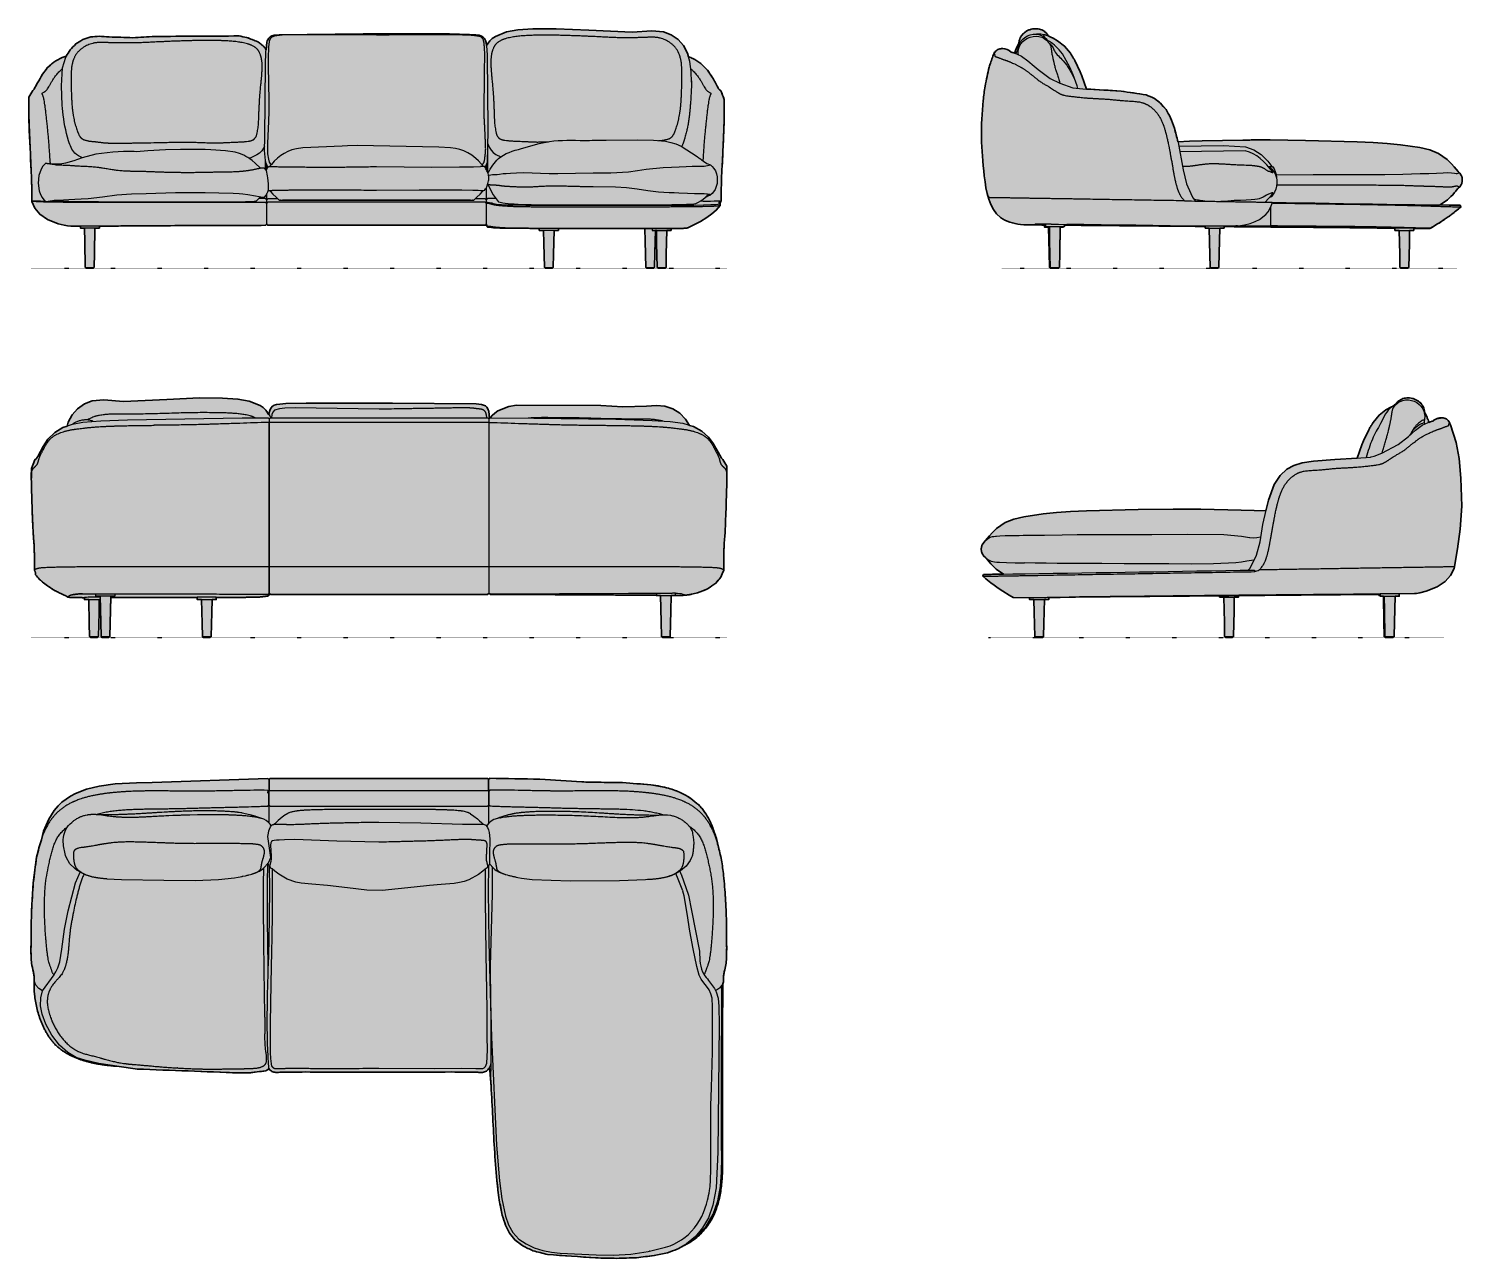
# Model space of a CAD drawing. Header units: millimetres. Extents: x -9 to 4756, y -3292 to 797.
import ezdxf

# ---------------------------------------------------------------- set-up
doc = ezdxf.new("R2010")
doc.units = ezdxf.units.MM
doc.linetypes.add('Dots', pattern=[1, 0, -1])
doc.layers.add('Blocks', color=7, linetype='Continuous')
doc.layers.add('Blocks$Fill', color=7, linetype='Continuous', true_color=0xffffff)
for name, color, linetype, lineweight, true_color in [('Blocks$Inner', 7, 'Continuous', 25, 0x007f00), ('Blocks$Outline', 7, 'Continuous', 35, 0xff3f3f), ('Groud', 7, 'Dots', 25, 0x243775)]:
    doc.layers.add(name, color=color, linetype=linetype, lineweight=lineweight, true_color=true_color)

# ---------------------------------------------------------------- blocks, each defined once
blk = doc.blocks.new('Lune JH302 Sofa Right')
at = {"layer": 'Blocks$Fill'}
blk.add_hatch(color=256, dxfattribs=at).paths.add_polyline_path([(1352.7, 775.3), (1358.5, 782.5), (1365.2, 788.2), (1372.8, 792.5), (1381.1, 795.3), (1390, 796.7), (1399.3, 796.6), (1408.8, 794.9), (1418.1, 791.6), (1426.6, 786.9), (1434.1, 780.9), (1440.2, 773.9), (1444.9, 766.1), (1448, 757.8), (1449.7, 747.3), (1452.8, 741.4), (1456, 734.7), (1458, 730.2), (1460.3, 724.2), (1462.7, 717.1), (1462.7, 716.9), (1462.7, 716.7), (1462.7, 716.5), (1462.7, 716.3), (1462.7, 716.3), (1462.7, 716.2), (1462.7, 716.1), (1462.7, 716), (1462.7, 715.8), (1462.6, 715.7), (1462.6, 715.4), (1462.5, 715), (1474.4, 718.7), (1475.4, 719), (1475.7, 719.1), (1476.3, 719.2), (1479.9, 722.9), (1483.7, 725), (1486.9, 726.2), (1486.5, 726.1), (1494.5, 729.2), (1496, 729.3), (1496.7, 729.5), (1497.5, 729.7), (1498.3, 729.9), (1499, 730), (1499.8, 730.1), (1500.6, 730.2), (1501.4, 730.3), (1502.1, 730.4), (1502.7, 730.4), (1503.2, 730.5), (1503.8, 730.5), (1504.4, 730.5), (1505.6, 730.4), (1507.1, 730.4), (1507.8, 730.3), (1508.6, 730.2), (1508.8, 730.2), (1511.6, 729.8), (1512.2, 729.7), (1512.8, 729.5), (1514.6, 729), (1515.4, 728.8), (1516.2, 728.5), (1516.8, 728.3), (1517.3, 728.1), (1517.8, 727.9), (1518.3, 727.6), (1518.9, 727.4), (1519.4, 727.1), (1520.7, 726.5), (1521.1, 726.2), (1521.6, 725.9), (1522, 725.7), (1522.5, 725.4), (1523.2, 724.9), (1523.9, 724.4), (1524.6, 723.8), (1525.2, 723.3), (1525.9, 722.7), (1526.5, 722.1), (1527.2, 721.5), (1527.8, 720.9), (1528.2, 720.3), (1528.7, 719.8), (1529.2, 719.2), (1529.6, 718.5), (1530.1, 717.8), (1530.6, 717), (1531.2, 716.2), (1531.7, 715.2), (1534.9, 707.2), (1553.6, 648.1), (1563.5, 595), (1569.6, 529.9), (1572.3, 436.6), (1567.7, 360.3), (1558.1, 294.6), (1548.5, 234.9), (1546.8, 229.4), (1535.5, 206.5), (1517.3, 185.9), (1490.8, 167.8), (1454.4, 153.5), (1433, 148.4), (1421.6, 146.5), (1415.6, 145.7), (1364.7, 145.2), (1364.7, 137), (1350.6, 137), (1347.8, 3.1), (1344.8, 0), (1317.5, 0), (1314.5, 3.1), (1313.7, 51.8), (1311.8, 137), (1301.5, 137), (1301.5, 139.5), (1297.1, 139.5), (1297.1, 143.3), (830.7, 139.2), (830.7, 134), (816.5, 134), (813.8, 3), (810.8, 0), (787.3, 0), (784.3, 3), (783.5, 49.9), (781.5, 134), (767.4, 134), (767.4, 138.7), (612.4, 137.3), (611.4, 137.3), (610.4, 137.3), (607.6, 137.3), (199.6, 132.5), (199.6, 126), (185.4, 126), (182.7, 2.8), (179.7, 0), (179.7, 0), (157, 0), (156.4, 0), (156.3, 0), (156.2, 0), (156.2, 0), (156.2, 0), (156.2, 0), (156.2, 0), (156.2, 0), (156.2, 0), (153.2, 2.8), (153.2, 2.8), (151.2, 83.1), (150.4, 126), (136.3, 126), (136.3, 132), (83.4, 132.4), (81.5, 132.9), (68.1, 140.9), (47.6, 153.7), (32, 164), (18.6, 173.3), (7, 181.9), (-9.5, 195), (-19.2, 203.3), (-16.9, 209.4), (49.2, 210.5), (25.1, 227.5), (13.4, 238.5), (7.4, 244.8), (1.6, 251.5), (-3, 256.9), (-10.6, 266.1), (-15.7, 270.8), (-21.3, 279.3), (-22.5, 282.1), (-23.5, 285.2), (-23.9, 286.9), (-24.2, 288.7), (-24.4, 290.5), (-24.5, 292.4), (-24.5, 294.3), (-24.5, 296.2), (-24.3, 298.1), (-24, 299.9), (-23.6, 301.8), (-23.1, 303.7), (-22.5, 305.6), (-21.7, 307.5), (-16.2, 316.2), (-11.1, 320.7), (2.8, 337.9), (11.3, 347.4), (26.2, 361.9), (54.9, 381.8), (83.3, 393.5), (117, 401.3), (181.5, 410.8), (225.7, 415.2), (271.9, 418.4), (325.4, 420.6), (613.8, 426.7), (696.8, 426.2), (921.7, 420.8), (930, 456.9), (949.1, 508.3), (968.4, 537.9), (990.7, 559.1), (1013.9, 572.1), (1042.5, 580.7), (1079.2, 586.1), (1150.8, 591.7), (1224.7, 596.3), (1239.8, 640), (1245.4, 653.3), (1263.5, 690.4), (1266, 695.1), (1270.2, 702.4), (1275.7, 711.3), (1278.2, 715.1), (1297.5, 738.6), (1320.6, 756.8), (1339.4, 766.6), (1339.9, 767), (1341.4, 768.2), (1343, 769.2), (1346.2, 771.3)], flags=0)
at = {"layer": 'Blocks$Inner'}
for p, q in [((1352.7, 773.1), (1352.4, 774.4)), ((1449.1, 714.5), (1450, 729.2)), ((1476.3, 719.2), (1462.5, 715)), ((49.2, 210.5), (25.1, 227.5)), ((49.8, 210.5), (49.9, 210.5)), ((153.2, 2.8), (156.2, 0))]:
    blk.add_line(p, q, dxfattribs=at)
for points in [[(1339.4, 766.6), (1320.6, 756.8), (1297.5, 738.6), (1278.2, 715.1), (1275.7, 711.3), (1273.1, 707.1), (1271.7, 704.8), (1270.2, 702.4), (1268.8, 699.9), (1267.4, 697.5), (1266, 695.1), (1263.5, 690.4), (1245.4, 653.3), (1239.8, 640), (1224.7, 596.3)], [(1345.9, 764.7), (1352.7, 773.1), (1360.1, 779.6), (1368.2, 784.5), (1376.8, 787.8), (1386, 789.5), (1395.5, 789.7), (1405.1, 788.2), (1414.5, 785.2), (1423.3, 780.7), (1431.1, 774.9), (1437.7, 768.1), (1442.9, 760.4), (1446.7, 751.9), (1450.2, 735.8), (1450.3, 734.5)], [(1352.7, 775.3), (1358.5, 782.5), (1365.2, 788.2), (1372.8, 792.5), (1381.1, 795.3), (1390, 796.7), (1399.3, 796.6), (1408.8, 794.9), (1418.1, 791.6), (1426.6, 786.9), (1434.1, 780.9), (1440.2, 773.9), (1444.9, 766.1), (1448, 757.8), (1449.7, 747.3)], [(862.1, 223.7), (864.1, 225.2), (867.9, 229.3), (874.8, 241.8), (890.1, 274.1), (901.9, 318.1), (911.3, 375.2), (930, 456.9), (949.1, 508.3), (968.4, 537.9), (990.7, 559.1), (1013.9, 572.1), (1042.5, 580.7), (1079.2, 586.1), (1150.8, 591.7), (1255, 598.2), (1269.2, 599.7), (1271.3, 600), (1281, 602.4), (1307.2, 613.1), (1361.6, 642), (1395.7, 668.6), (1419.1, 688.8), (1441.4, 705.6), (1460.9, 714.3), (1475.4, 719), (1477, 719.4), (1481, 723.3), (1485.7, 725.6), (1488.2, 726.5), (1508.6, 730.2)], [(1462.7, 717.1), (1460.3, 724.2), (1458, 730.2), (1456, 734.7), (1452.8, 741.4), (1449.7, 747.4)], [(1496, 729.3), (1494.5, 729.2), (1486.5, 726.1), (1486.9, 726.2), (1483.7, 725), (1479.9, 722.9), (1476.3, 719.2)], [(1534.9, 707.2), (1553.6, 648.1), (1563.5, 595), (1569.6, 529.9), (1572.3, 436.6), (1567.7, 360.3), (1558.1, 294.6), (1550.7, 249.3), (1548.5, 234.9), (1546.8, 229.4), (1535.5, 206.5), (1517.3, 185.9), (1490.8, 167.8), (1454.4, 153.5), (1433, 148.4), (1421.6, 146.5), (1415.6, 145.7), (1364.7, 145.2)], [(-11.1, 320.7), (-3.9, 329.8), (2.8, 337.9), (11.3, 347.4), (26.2, 361.9), (54.9, 381.8), (83.3, 393.5), (117, 401.3), (181.5, 410.8), (225.7, 415.2), (271.9, 418.4), (325.4, 420.6), (496.7, 425.2), (613.8, 426.7), (660.9, 426.7), (669.5, 426.7), (677.8, 426.6), (681.6, 426.5), (685.5, 426.5), (689.3, 426.4), (696.8, 426.2), (704.8, 426.1), (839.8, 423.5), (882.3, 422.5), (921.7, 420.8)], [(-2.1, 328.8), (5.4, 333.1), (12.5, 335.2), (17.4, 335.9)], [(17.4, 335.9), (22.4, 336.6), (25.6, 336.9), (36.7, 337.7), (55.3, 338.6), (65.7, 338.9)], [(65.8, 338.9), (76.9, 339.1), (101.2, 339.5), (114.3, 339.7)], [(114.3, 339.7), (127.8, 339.8), (141.8, 339.9)], [(141.8, 339.9), (156, 340.1), (168.5, 340)], [(168.7, 340), (185.2, 340.5), (244.5, 341.5), (294.7, 341.8), (304.1, 341.8), (423.4, 341.9), (483.1, 342.8), (542.7, 342.7), (662, 343.7), (781.3, 341.9), (840.8, 337.3), (866.5, 332.6), (868.2, 332.3), (880.2, 331.3), (891.9, 332.5), (904, 334.8), (904.6, 334.9)], [(-2.1, 328.8), (-16.2, 316.2), (-21.7, 307.5), (-22.5, 305.6), (-23.1, 303.7), (-23.6, 301.8), (-24, 299.9), (-24.3, 298.1), (-24.5, 296.2), (-24.5, 294.3), (-24.5, 292.4), (-24.4, 290.5), (-24.2, 288.7), (-23.9, 286.9), (-23.5, 285.2), (-22.5, 282.1), (-21.3, 279.3), (-15.7, 270.8), (-4.5, 260.7), (-0.3, 257.6), (8.3, 253.4), (19.3, 251.2), (26.8, 250.5), (36.1, 249.8), (59.6, 248.7), (87.6, 248.1), (119.6, 247.7)], [(25.1, 227.5), (13.4, 238.5), (7.4, 244.8), (1.6, 251.5), (-3, 256.9), (-8.6, 263.8), (-10.6, 266.1)], [(190.8, 246.8), (154.5, 247.3), (119.6, 247.7)], [(858, 253.5), (840.3, 250.3), (821.9, 248.3), (747.7, 244.5), (673.4, 243.8), (599.1, 245), (524.8, 244.9), (450.5, 245.3), (376.2, 246.3), (301.9, 245.6), (227.7, 246.2), (190.8, 246.8)], [(881.9, 256.8), (873.8, 256.4), (858, 253.5)], [(136.3, 132), (83.4, 132.4), (81.5, 132.9), (68.1, 140.9), (47.6, 153.7), (32, 164), (18.6, 173.3), (7, 181.9), (-9.5, 195), (-19.2, 203.3), (-16.9, 209.4), (-14.1, 209.5), (-10.5, 209.5), (-4.5, 209.6), (4.9, 209.8), (20.6, 210), (46.2, 210.4), (80.7, 211), (121.9, 211.7), (167, 212.4), (214.1, 213.2), (261.8, 213.9), (309.7, 214.7), (357.5, 215.5), (405.4, 216.3), (453.2, 217.1), (501, 217.8), (548.9, 218.6), (596.7, 219.4), (692.4, 221), (740.3, 221.7), (788.1, 222.5), (835.9, 223.3), (883.8, 224.1)], [(1297.1, 143.3), (1297.1, 139.5), (1301.5, 139.5)], [(1301.5, 145.1), (1301.5, 137), (1364.7, 137), (1364.7, 145.2)], [(136.3, 132.8), (136.3, 126), (199.6, 126), (199.6, 133.5)], [(150.4, 126), (151.2, 83.1), (153.2, 2.8), (153.4, 2.8), (155, 2.8), (158.2, 2.8), (162.5, 2.8), (167.5, 2.8), (172.6, 2.8), (177.1, 2.8), (180.5, 2.8), (182.4, 2.8), (182.7, 2.8)], [(185.4, 126), (183.5, 46.9), (182.7, 2.8), (179.7, 0)], [(767.4, 138.7), (767.4, 134), (830.7, 134), (830.7, 139.2)], [(781.5, 134), (783.5, 49.9), (784.3, 3), (787.3, 0), (810.8, 0), (813.8, 3), (815.8, 88.4), (816.5, 134)], [(1311.8, 137), (1313.7, 51.8), (1314.5, 3.1), (1317.5, 0), (1344.8, 0), (1347.8, 3.1), (1348.6, 51), (1350.6, 137)], [(1321.3, 0), (1318.3, 3.1), (1316.3, 90.3), (1315.6, 137)], [(784.3, 3), (785.4, 3), (787.7, 3), (791.2, 3), (795.4, 3), (800, 3), (804.5, 3), (808.4, 3), (811.5, 3), (813.3, 3), (813.8, 3)], [(1314.5, 3.1), (1314.8, 3.1), (1316.7, 3.1), (1318.3, 3.1)], [(1318.3, 3.1), (1318.5, 3.1), (1320.1, 3.1), (1323.3, 3.1), (1327.7, 3.1), (1332.6, 3.1), (1337.7, 3.1), (1342.2, 3.1), (1345.6, 3.1), (1347.5, 3.1), (1347.8, 3.1)]]:
    blk.add_lwpolyline(points, dxfattribs=at)
for points, knots in [([(1352.7, 775.3), (1348.3, 772.7), (1324.5, 758.5), (1312.6, 732.3), (1302.8, 710.9)], [-82.519604, -82.519604, -82.519604, -82.519604, -67.261889, 0, 0, 0, 0]), ([(1307.3, 613.1), (1307.4, 613.3), (1307.8, 614.7), (1308.6, 617.3), (1309.7, 621), (1311.2, 626.1), (1313.1, 632.6), (1315.4, 640.4), (1318.4, 650.7), (1322, 662.8), (1325.7, 674.9), (1328, 683.4), (1329.5, 689.7), (1330.4, 693.8), (1330.9, 696.7), (1331.3, 698.3), (1331.6, 699.6), (1331.9, 700.9), (1332.3, 702.5), (1332.8, 704.3), (1333.2, 706.4), (1333.8, 709), (1334.5, 712), (1335.1, 715.2), (1335.7, 717.9), (1336.2, 720.6), (1336.9, 724), (1337.7, 728), (1338.3, 731.7), (1338.8, 735.3), (1339.3, 738.7), (1339.7, 741.8), (1340.2, 744.9), (1340.6, 747.7), (1341.2, 751.2), (1342, 755.2), (1343.2, 759.3), (1344.6, 762.6), (1345.8, 764.5), (1346.5, 765.4), (1346.6, 765.6)], [0.4524124, 0.4524124, 0.4524124, 0.4524124, 0.4526515, 0.4545455, 0.4564394, 0.4583333, 0.4621212, 0.4659091, 0.469697, 0.4772727, 0.4848485, 0.4924242, 0.5, 0.5075758, 0.5113636, 0.5132576, 0.5151515, 0.5170455, 0.5189394, 0.5227273, 0.5265152, 0.530303, 0.5378788, 0.5454545, 0.5492424, 0.5530303, 0.5606061, 0.5681818, 0.5757576, 0.5833333, 0.5909091, 0.5984848, 0.6060606, 0.6136364, 0.6212121, 0.6363636, 0.6515152, 0.6666667, 0.6818182, 0.6856659, 0.6856659, 0.6856659, 0.6856659]), ([(1352.4, 774.4), (1352.4, 774.5), (1352.4, 774.8), (1352.5, 775.1), (1352.6, 775.2), (1352.7, 775.3), (1352.7, 775.3)], [0, 0, 0, 0, 0.00304036, 0.00682823, 0.00872217, 0.01061611, 0.01061611, 0.01061611, 0.01061611]), ([(1448.6, 723.3), (1447.8, 723.3), (1445.7, 723), (1441, 721), (1435, 717.5), (1428.8, 712.7), (1423.7, 707.9), (1420.1, 704), (1417.4, 700.8), (1414.8, 697.4), (1411.5, 692.6), (1409.2, 688.5), (1407.9, 685.7)], [0, 0, 0, 0, 0.142857, 0.285714, 0.428571, 0.571429, 0.678571, 0.732143, 0.785714, 0.839286, 0.892857, 1, 1, 1, 1]), ([(1407.9, 685.7), (1410.1, 688.2), (1414.4, 693), (1420.6, 699.3), (1426.4, 704.2), (1431.7, 707.7), (1436.6, 710.1), (1441.1, 711.9), (1445.2, 713.4), (1447.8, 714.4), (1449.1, 714.9)], [0.0003029, 0.0003029, 0.0003029, 0.0003029, 0.125, 0.25, 0.375, 0.5, 0.625, 0.75, 0.875, 1, 1, 1, 1]), ([(1449.7, 747.4), (1449.7, 747.4), (1449.5, 747.4), (1448.9, 747.1), (1448.5, 746.8), (1448.4, 746.7), (1448.3, 746.6), (1448.1, 746.4), (1447.9, 746.3)], [0.2352941, 0.2352941, 0.2352941, 0.2352941, 0.2941176, 0.3529412, 0.3823529, 0.3823529, 0.3823529, 0.4118235, 0.4118235, 0.4118235, 0.4118235]), ([(1448.6, 723.3), (1449.4, 726), (1450.2, 729.6), (1450.4, 733), (1450.3, 734.7), (1450.2, 735.5), (1450.1, 735.9)], [1.74997602, 1.74997602, 1.74997602, 1.74997602, 1.77938526, 1.79409114, 1.80144408, 1.80879702, 1.80879702, 1.80879702, 1.80879702]), ([(1449.1, 714.9), (1449, 717.3), (1449.1, 720), (1448.9, 721.5), (1448.6, 723.3)], [1, 1, 1, 1, 1.499976, 1.749976, 1.749976, 1.749976, 1.749976]), ([(1449.2, 709.1), (1449.2, 709.3), (1449.2, 709.5), (1449.2, 709.7), (1449.2, 711.3), (1449.1, 713), (1449.1, 714.9)], [0.98714559, 0.98714559, 0.98714559, 0.98714559, 0.9884593, 0.9884593, 0.9884593, 1, 1, 1, 1]), ([(1462.6, 717.1), (1462.5, 717.4), (1462.2, 717.4), (1461.3, 716.3), (1460.5, 714.9), (1460.1, 714)], [0.7, 0.7, 0.7, 0.7, 0.725, 0.75, 0.77323726, 0.77323726, 0.77323726, 0.77323726]), ([(1462.5, 714.8), (1462.6, 715.2), (1462.7, 715.9), (1462.7, 716.4), (1462.7, 717.1)], [0.66368521, 0.66368521, 0.66368521, 0.66368521, 0.675, 0.6875, 0.6875, 0.6875, 0.6875]), ([(1507.1, 730.4), (1505, 730.5), (1501.5, 730.5), (1498, 729.9), (1496, 729.3)], [5.2754711, 5.2754711, 5.2754711, 5.2754711, 5.3450261, 5.4449311, 5.4449311, 5.4449311, 5.4449311]), ([(1511.6, 729.8), (1509.5, 730.1), (1508.7, 730.3), (1507.8, 730.3), (1507.1, 730.4)], [5.23322289, 5.23322289, 5.23322289, 5.23322289, 5.24362755, 5.27547114, 5.27547114, 5.27547114, 5.27547114]), ([(1520.7, 726.5), (1518.9, 727.4), (1517.1, 728.2), (1515.2, 728.9), (1514.6, 729)], [5.09945299, 5.09945299, 5.09945299, 5.09945299, 5.16811939, 5.19560488, 5.19560488, 5.19560488, 5.19560488]), ([(1531.7, 715.2), (1530.2, 717.9), (1527.7, 721.3), (1523.9, 724.5), (1521.3, 726.1), (1520.7, 726.5)], [4.864144, 4.864144, 4.864144, 4.864144, 4.9550271, 5.0661382, 5.099453, 5.099453, 5.099453, 5.099453]), ([(1529.4, 708.8), (1529.5, 708.9), (1529.6, 709.1), (1529.8, 709.6), (1530.2, 710.3), (1530.8, 711), (1531.5, 712.1), (1532.2, 713.4), (1531.9, 714.6), (1531.7, 715.2)], [4.83188594, 4.83188594, 4.83188594, 4.83188594, 4.83390207, 4.8359182, 4.83995046, 4.84398272, 4.84801498, 4.85607949, 4.86414401, 4.86414401, 4.86414401, 4.86414401]), ([(899, 224.3), (900.4, 225.7), (903.2, 228.5), (907, 233), (909.9, 237), (912, 240.2), (913.5, 242.8), (914.8, 245.2), (916.3, 248.1), (917.7, 250.9), (919.1, 254.1), (920.2, 256.8), (921.1, 259.3), (922, 261.6), (922.7, 263.6), (923.3, 265.5), (924.2, 268.2), (925.2, 271.5), (926.4, 275.8), (927.6, 280.4), (928.9, 285.6), (930.3, 291.5), (931.5, 297.1), (932.6, 302.2), (933.4, 306.2), (934.2, 310.7), (935.4, 317.3), (937, 326.6), (939, 338.8), (941.3, 351.6), (943.6, 364.5), (945.9, 376.9), (947.6, 386.5), (948.9, 393.4), (949.8, 398.1), (950.7, 402.4), (951.8, 408), (953.1, 414.5), (954.6, 421.7), (956.6, 430.4), (958.3, 438.1), (960.1, 445), (961.3, 449.9), (962.6, 454.4), (963.6, 458.1), (964.6, 461.3), (965.4, 464.1), (966.3, 466.7), (967.1, 469.2), (968, 471.8), (969, 474.5), (970, 477.4), (971.4, 481), (973.3, 485.5), (975.6, 490.6), (978.1, 495.8), (980.8, 501), (984.8, 507.7), (990.4, 515.8), (996.8, 523.2), (1002.4, 528.7), (1006.7, 532.6), (1011.4, 536.4), (1016.4, 540), (1020.6, 542.7), (1023.9, 544.5), (1025.9, 545.5), (1027.3, 546.2), (1028.5, 546.7), (1029.6, 547.2), (1030.7, 547.7), (1031.8, 548.1), (1033.2, 548.7), (1035.3, 549.4), (1038.4, 550.4), (1043, 551.7), (1049, 553), (1058.4, 554.4), (1069.6, 555.4), (1082.1, 556.1), (1092.1, 556.6), (1100.7, 557.2), (1107.7, 557.8), (1113, 558.3), (1118.4, 558.8), (1126.2, 559.6), (1136.6, 560.6), (1149.8, 561.8), (1163.4, 562.9), (1176.9, 563.7), (1190.1, 564.3), (1200.5, 564.9), (1208.2, 565.3), (1213.6, 565.7), (1218.8, 566), (1225.5, 566.5), (1233.7, 567.2), (1243, 568.1), (1254.6, 569.3), (1265.2, 570.5), (1274.5, 571.6), (1281, 572.4), (1286.7, 573.1), (1293.1, 574.1), (1298.2, 575.1), (1302.5, 576.2), (1305.5, 577.2), (1307.8, 578), (1309.8, 578.7), (1311.2, 579.4), (1312.7, 580), (1314.4, 580.8), (1316.2, 581.8), (1318.2, 582.9), (1320.7, 584.3), (1323.2, 585.9), (1326.1, 587.8), (1328.7, 589.6), (1331.6, 591.6), (1335.6, 594.4), (1341.1, 598.2), (1347.3, 602.1), (1352.8, 605.3), (1357.1, 607.7), (1361.8, 610.4), (1367, 613.3), (1372.3, 616.6), (1379.4, 621.3), (1386.2, 626.3), (1392.4, 631.3), (1396.6, 634.7), (1400.6, 637.9), (1405.7, 642.1), (1411.8, 647), (1417.3, 651.3), (1421.4, 654.3), (1424.2, 656.4), (1426.7, 658.2), (1429.6, 660.2), (1432.7, 662.3), (1435.5, 664), (1437.9, 665.5), (1439.8, 666.7), (1441.9, 667.9), (1444.6, 669.5), (1448, 671.4), (1452.1, 673.6), (1457.4, 676.3), (1463.8, 679.4), (1470.9, 682.6), (1476.5, 685), (1480.6, 686.7), (1483.6, 687.8), (1486.3, 688.9), (1488.9, 689.9), (1491, 690.7), (1492.7, 691.3), (1493.9, 691.7), (1495.2, 692.2), (1496.7, 692.7), (1498.6, 693.3), (1500.9, 694), (1502.8, 694.7), (1503.8, 695)], [0, 0, 0, 0, 0.0080612, 0.0161257, 0.0241902, 0.0282225, 0.0322547, 0.036287, 0.0403193, 0.0483838, 0.052416, 0.0564483, 0.0604806, 0.0624967, 0.0645128, 0.0665289, 0.0685451, 0.0725773, 0.0766096, 0.0806418, 0.0846741, 0.0887064, 0.0927386, 0.0947547, 0.0967709, 0.098787, 0.1008031, 0.1048354, 0.1088676, 0.1128999, 0.1169322, 0.1209644, 0.1249967, 0.1270128, 0.1290289, 0.1310451, 0.1330612, 0.1370935, 0.1411257, 0.145158, 0.1532225, 0.1572547, 0.161287, 0.1653193, 0.1693515, 0.1733838, 0.177416, 0.1814483, 0.1854806, 0.1895128, 0.1935451, 0.1975773, 0.2016096, 0.2096741, 0.2177386, 0.2258031, 0.2338676, 0.2419322, 0.2580612, 0.2741902, 0.2822547, 0.2903193, 0.2983838, 0.3064483, 0.3145128, 0.3185451, 0.3225773, 0.3245935, 0.3266096, 0.3306418, 0.3346741, 0.3387064, 0.3427386, 0.3467709, 0.3508031, 0.3548354, 0.3588676, 0.3628999, 0.3709644, 0.3749967, 0.3790289, 0.3830612, 0.3850773, 0.3870935, 0.3891096, 0.3911257, 0.395158, 0.3991902, 0.4032225, 0.4072547, 0.411287, 0.4153193, 0.4173354, 0.4193515, 0.4213676, 0.4233838, 0.427416, 0.4314483, 0.4354806, 0.4435451, 0.4475773, 0.4516096, 0.4556418, 0.4596741, 0.4677386, 0.4717709, 0.4758031, 0.4798354, 0.4818515, 0.4838676, 0.4858838, 0.4878999, 0.4919322, 0.4959644, 0.4999967, 0.5080612, 0.5120935, 0.5161257, 0.520158, 0.5241902, 0.5322547, 0.5403193, 0.5443515, 0.5483838, 0.552416, 0.5564483, 0.5604806, 0.5645128, 0.5725773, 0.5766096, 0.5806418, 0.5846741, 0.5887064, 0.5967709, 0.6048354, 0.6088676, 0.6128999, 0.6169322, 0.6209644, 0.6290289, 0.6370935, 0.6411257, 0.645158, 0.6491902, 0.6532225, 0.661287, 0.6693515, 0.677416, 0.6935451, 0.7096741, 0.7258031, 0.7338676, 0.7419322, 0.7499967, 0.7580612, 0.7661257, 0.770158, 0.7741902, 0.7782225, 0.7822547, 0.7903193, 0.7983838, 0.8064483, 0.8064483, 0.8064483, 0.8064483]), ([(1302.8, 710.9), (1292.9, 694.1), (1272.1, 658.6), (1260.9, 618.9), (1255, 598.2)], [0, 0, 0, 0, 58.455728, 122.925179, 122.925179, 122.925179, 122.925179]), ([(1407.9, 685.7), (1405.2, 681.5), (1402.1, 676.6), (1398.9, 671.7), (1398.5, 671)], [1, 1, 1, 1, 1.02631579, 1.03035268, 1.03035268, 1.03035268, 1.03035268]), ([(1503.8, 695), (1504.8, 695.4), (1506.9, 696.2), (1510.2, 697.5), (1512.7, 698.6), (1514.5, 699.3), (1515.3, 699.6), (1515.7, 699.8)], [0.80647289, 0.80647289, 0.80647289, 0.80647289, 0.81451613, 0.82258065, 0.83064516, 0.83467742, 0.83870968, 0.83870968, 0.83870968, 0.83870968]), ([(1515.7, 699.8), (1516.1, 699.9), (1516.8, 700.2), (1518.1, 700.7), (1519.3, 701.2), (1520.4, 701.6), (1521.2, 701.9), (1521.8, 702.1), (1522.3, 702.3), (1522.6, 702.4), (1522.7, 702.4)], [0.8387499, 0.8387499, 0.8387499, 0.8387499, 0.84274194, 0.84677419, 0.85483871, 0.85887097, 0.86290323, 0.86693548, 0.86895161, 0.87096774, 0.87096774, 0.87096774, 0.87096774]), ([(1522.7, 702.4), (1522.8, 702.5), (1523, 702.6), (1523.4, 702.7), (1523.9, 702.9), (1524.4, 703), (1524.9, 703.2), (1525.4, 703.4), (1526, 703.6), (1526.4, 703.7), (1526.8, 703.8), (1527, 703.9), (1527.1, 703.9)], [0.8710448, 0.8710448, 0.8710448, 0.8710448, 0.87298387, 0.875, 0.87903226, 0.88306452, 0.88709677, 0.89112903, 0.89516129, 0.89919355, 0.90120968, 0.90322581, 0.90322581, 0.90322581, 0.90322581]), ([(1527.1, 703.9), (1527.2, 704), (1527.4, 704), (1527.8, 704.2), (1528.2, 704.3), (1528.6, 704.5), (1529.2, 704.7), (1529.6, 704.9), (1529.8, 705.1), (1529.9, 705.2), (1529.9, 705.3), (1529.9, 705.3)], [0.9033241, 0.9033241, 0.9033241, 0.9033241, 0.90524194, 0.90725806, 0.91129032, 0.91532258, 0.91935484, 0.92741935, 0.93145161, 0.93346774, 0.93548387, 0.93548387, 0.93548387, 0.93548387]), ([(1529.9, 705.3), (1530, 705.6), (1530.1, 706.4), (1528.5, 707.1), (1529.1, 708.2), (1529.4, 708.8)], [0.935484, 0.935484, 0.935484, 0.935484, 1.705681, 3.114014, 4.831886, 4.831886, 4.831886, 4.831886]), ([(-19.2, 203.3), (-19.1, 203.3), (-19, 203.3), (-18.4, 203.3), (-17.6, 203.4), (-16.4, 203.4), (-14.9, 203.4), (-12.9, 203.5), (-9.4, 203.5), (-4.6, 203.6), (2, 203.8), (8.4, 203.9), (16.8, 204), (27.7, 204.2), (41.2, 204.5), (56.8, 204.7), (74.4, 205), (93.5, 205.3), (114.1, 205.7), (135.7, 206), (158, 206.4), (188.4, 207), (227.3, 207.7), (274.2, 208.5), (321.2, 209.3), (368.1, 210.1), (430.7, 211.1), (493.2, 212.2), (555.8, 213.3), (602.8, 214.1), (649.7, 214.9), (696.7, 215.7), (743.6, 216.5), (790.5, 217.3), (837.5, 218.1), (868.8, 218.6), (884.4, 218.9)], [-0.5795455, -0.5795455, -0.5795455, -0.5795455, -0.5681818, -0.5568182, -0.5454545, -0.5340909, -0.5227273, -0.5113636, -0.5, -0.4772727, -0.4659091, -0.4545455, -0.4431818, -0.4318182, -0.4204545, -0.4090909, -0.3977273, -0.3863636, -0.375, -0.3636364, -0.3522727, -0.3409091, -0.3181818, -0.2954545, -0.2727273, -0.25, -0.2272727, -0.1818182, -0.1590909, -0.1363636, -0.1136364, -0.0909091, -0.0681818, -0.0454545, -0.0227273, 0, 0, 0, 0]), ([(883.8, 224.1), (883.8, 224.1), (883.8, 224.1), (883.8, 224.1), (883.9, 223.2), (884, 221.5), (884.3, 219.8), (884.4, 218.9)], [91.411017, 91.411017, 91.411017, 91.411017, 91.41137, 91.41137, 91.41137, 91.91137, 92.411362, 92.411362, 92.411362, 92.411362]), ([(884.4, 218.9), (886.8, 219.8), (891.6, 221.8), (896.5, 223.5), (899, 224.3)], [0, 0, 0, 0, 0.4998098, 0.9998098, 0.9998098, 0.9998098, 0.9998098]), ([(1548.5, 234.8), (1548.5, 234.9), (1548.4, 234.9), (1548.1, 235), (1547.6, 234.8), (1547.2, 234.8), (1546.8, 234.9), (1546.5, 234.9), (1546.3, 234.9), (1546.1, 234.9), (1546, 234.9), (1545.9, 234.9), (1545.6, 234.8), (1545.2, 234.9), (1544.5, 234.8), (1543.3, 234.7), (1541.2, 234.8), (1536.6, 234.6), (1528.5, 234.5), (1514.8, 234.3), (1501.4, 234.1), (1485, 233.9), (1465.8, 233.5), (1444.5, 233.1), (1421.4, 232.7), (1397.2, 232.4), (1372.2, 232), (1346.7, 231.6), (1320.7, 231.1), (1294.7, 230.8), (1268.4, 230.4), (1242.2, 229.9), (1215.9, 229.5), (1189.4, 229), (1163.3, 228.6), (1136.7, 228.2), (1110.3, 227.8), (1083.9, 227.3), (1057.4, 226.9), (1031, 226.5), (1004.6, 226), (978.2, 225.6), (952, 225.2), (925.5, 224.8), (907.9, 224.5), (899, 224.3)], [-0.8931017, -0.8931017, -0.8931017, -0.8931017, -0.877551, -0.8571429, -0.8367347, -0.8163265, -0.7959184, -0.7755102, -0.755102, -0.7346939, -0.7142857, -0.6938775, -0.6734694, -0.6530612, -0.632653, -0.6122449, -0.5918367, -0.5714286, -0.5306122, -0.5102041, -0.4897959, -0.4693877, -0.4489796, -0.4285714, -0.4081632, -0.3877551, -0.3673469, -0.3469387, -0.3265306, -0.3061224, -0.2857143, -0.2653061, -0.2448979, -0.2244898, -0.2040816, -0.1836734, -0.1632653, -0.1428571, -0.1224489, -0.1020408, -0.0816326, -0.0612244, -0.0408163, -0.0204081, 0, 0, 0, 0]), ([(81.5, 132.9), (81.5, 132.9), (81.8, 132.9), (83.5, 132.8), (86.1, 132.8), (88.6, 132.8), (90.8, 132.8), (93, 132.7), (95.5, 132.7), (98.6, 132.7), (103.3, 132.6), (110.3, 132.6), (120.6, 132.6), (134.3, 132.7), (150.1, 132.9), (167.1, 133.1), (185, 133.3), (203.5, 133.5), (228.6, 133.9), (254, 134.2), (279.4, 134.6), (304.8, 135), (336.6, 135.5), (374.7, 136), (412.8, 136.6), (450.9, 137), (489, 137.5), (527.1, 138), (565.2, 138.5), (603.3, 138.9), (641.4, 139.3), (679.5, 139.7), (717.6, 140.1), (755.7, 140.5), (793.8, 140.8), (831.9, 141.2), (870, 141.5), (908, 141.9), (946.1, 142.2), (984.1, 142.5), (1022.2, 142.9), (1060.2, 143.2), (1098.2, 143.6), (1136.2, 143.9), (1174.2, 144.2), (1212.1, 144.5), (1239.1, 144.8), (1253.3, 144.9), (1255, 144.9)], [0.3333333, 0.3333333, 0.3333333, 0.3333333, 0.35, 0.3666667, 0.3833333, 0.3916667, 0.4, 0.4083333, 0.4166667, 0.425, 0.4333333, 0.4416667, 0.45, 0.4583333, 0.4666667, 0.475, 0.4833333, 0.4916667, 0.5, 0.5166667, 0.525, 0.5333333, 0.55, 0.5666667, 0.5833333, 0.6, 0.6166667, 0.6333333, 0.65, 0.6666667, 0.6833333, 0.7, 0.7166667, 0.7333333, 0.75, 0.7666667, 0.7833333, 0.8, 0.8166667, 0.8333333, 0.85, 0.8666667, 0.8833333, 0.9, 0.9166667, 0.9333333, 0.95, 0.9522496, 0.9522496, 0.9522496, 0.9522496]), ([(612.4, 137.3), (641.5, 137.6), (699.8, 138.1), (787.2, 138.8), (874.7, 139.6), (962.1, 140.4), (1049.5, 141.2), (1137, 141.9), (1221, 142.7), (1275.8, 143.1), (1301.5, 143.4)], [3, 3, 3, 3, 3.1111111, 3.2222222, 3.3333333, 3.4444444, 3.5555556, 3.6666667, 3.7777778, 3.8756698, 3.8756698, 3.8756698, 3.8756698]), ([(1255, 144.9), (1263.2, 145), (1272.2, 145), (1284.7, 145.1), (1294.3, 145.2), (1301.5, 145.1)], [0.95224958, 0.95224958, 0.95224958, 0.95224958, 0.95597942, 0.96431275, 0.96883268, 0.96883268, 0.96883268, 0.96883268]), ([(1364.7, 145.2), (1343.5, 145), (1338.5, 145), (1330.5, 144.9), (1322.8, 144.8), (1315.6, 144.8), (1309.6, 144.8), (1305, 144.9), (1302.1, 144.9), (1301.5, 145), (1301.5, 145.1)], [80.493488, 80.493488, 80.493488, 80.493488, 80.618488, 80.743488, 80.868488, 80.993488, 81.118488, 81.243488, 81.368488, 81.4904828, 81.4904828, 81.4904828, 81.4904828]), ([(199.6, 132.5), (316.3, 134.8), (319.4, 134.9), (324.8, 134.9), (331.8, 135), (339.9, 135), (351.6, 135.1), (364.7, 135.3), (378.5, 135.4), (389.1, 135.5), (398, 135.6), (405.2, 135.6), (410.5, 135.7), (415.9, 135.7), (423.4, 135.8), (433.2, 135.9), (445.4, 136), (457.7, 136.1), (469.8, 136.2), (481.5, 136.3), (490.6, 136.3), (497.3, 136.4), (502.1, 136.4), (506.6, 136.5), (512.4, 136.5), (522.1, 136.6), (534.5, 136.7), (545.2, 136.8), (552.8, 136.8), (558.2, 136.9), (562.9, 136.9), (568.2, 137), (573.5, 137), (577.8, 137), (581.2, 137.1), (584, 137.1), (586.9, 137.1), (590.6, 137.1), (595.1, 137.2), (600.1, 137.2), (603.2, 137.2), (604.8, 137.3)], [0.8633175, 0.8633175, 0.8633175, 0.8633175, 0.8653846, 0.8685897, 0.8717949, 0.875, 0.8782051, 0.8846154, 0.8878205, 0.8910256, 0.8942308, 0.8958333, 0.8974359, 0.8990385, 0.900641, 0.9038462, 0.9070513, 0.9102564, 0.9134615, 0.9166667, 0.9198718, 0.9214744, 0.9230769, 0.9246795, 0.9262821, 0.9294872, 0.9358974, 0.9423077, 0.9455128, 0.9487179, 0.9519231, 0.9551282, 0.9615385, 0.9679487, 0.9711538, 0.974359, 0.9775641, 0.9807692, 0.9871795, 0.9935897, 1, 1, 1, 1])]:
    blk.add_open_spline(points, degree=3, knots=knots, dxfattribs=at)
for points in [[(1514.6, 729), (1513.1, 729.5), (1512.4, 729.6), (1511.6, 729.8)], [(1531.7, 715.2), (1532.8, 712.5), (1533.9, 709.8), (1534.9, 707.2)], [(604.8, 137.3), (605.7, 137.3), (607.6, 137.3), (609.5, 137.3), (610.4, 137.3)], [(610.4, 137.3), (610.7, 137.3), (611.4, 137.3), (612, 137.3), (612.4, 137.3)]]:
    blk.add_open_spline(points, degree=3, dxfattribs=at)
for points, weights, knots in [([(157, 0), (156.2, 0), (156.2, 0), (156.2, 0), (163.6, 0)], [0.890158995479, 0.926770647581, 1, 0.780336133263, 0.890158995822], [5.890454, 5.890454, 5.890454, 6.283185, 6.283185, 7.46125, 7.46125, 7.46125]), ([(163.6, 0), (165.7, 0), (167.9, 0), (179.7, 0), (179.7, 0), (179.7, 0), (179, 0)], [0.890158995833, 0.926770647935, 1, 0.707106781187, 1, 0.933267662903, 0.896943710353], [7.46125, 7.46125, 7.46125, 7.853982, 7.853982, 9.424778, 9.424778, 9.782666, 9.782666, 9.782666])]:
    blk.add_rational_spline(points, weights, degree=2, knots=knots, dxfattribs=at)
at = {"layer": 'Blocks$Outline'}
for points in [[(1224.7, 596.3), (1239.8, 640), (1245.4, 653.3), (1263.5, 690.4), (1266, 695.1), (1267.4, 697.5), (1268.8, 699.9), (1270.2, 702.4), (1271.7, 704.8), (1273.1, 707.1), (1275.7, 711.3), (1278.2, 715.1), (1297.5, 738.6), (1320.6, 756.8), (1339.4, 766.6)], [(1462.5, 715), (1474.4, 718.7)], [(1474.4, 718.7), (1475.4, 719), (1475.7, 719.1)], [(1475.7, 719.1), (1476.3, 719.2)], [(1534.9, 707.2), (1553.6, 648.1), (1563.5, 595), (1569.6, 529.9), (1572.3, 436.6), (1567.7, 360.3), (1558.1, 294.6), (1550.7, 249.3), (1548.5, 234.9), (1546.8, 229.4), (1535.5, 206.5), (1517.3, 185.9), (1490.8, 167.8), (1454.4, 153.5), (1433, 148.4), (1421.6, 146.5), (1415.6, 145.7), (1364.7, 145.2)], [(921.7, 420.8), (930, 456.9), (949.1, 508.3), (968.4, 537.9), (990.7, 559.1), (1013.9, 572.1), (1042.5, 580.7), (1079.2, 586.1), (1150.8, 591.7), (1224.7, 596.3)], [(-11.1, 320.7), (-3.9, 329.8), (2.8, 337.9), (11.3, 347.4), (26.2, 361.9), (54.9, 381.8), (83.3, 393.5), (117, 401.3), (181.5, 410.8), (225.7, 415.2), (271.9, 418.4), (325.4, 420.6), (496.7, 425.2), (613.8, 426.7), (660.9, 426.7), (669.5, 426.7), (677.8, 426.6), (681.6, 426.5), (685.5, 426.5), (689.3, 426.4), (696.8, 426.2), (704.8, 426.1), (839.8, 423.5), (882.3, 422.5), (921.7, 420.8)], [(-10.6, 266.1), (-15.7, 270.8), (-21.3, 279.3), (-22.5, 282.1), (-23.5, 285.2), (-23.9, 286.9), (-24.2, 288.7), (-24.4, 290.5), (-24.5, 292.4), (-24.5, 294.3), (-24.5, 296.2), (-24.3, 298.1), (-24, 299.9), (-23.6, 301.8), (-23.1, 303.7), (-22.5, 305.6), (-21.7, 307.5), (-16.2, 316.2), (-11.1, 320.7)], [(49.2, 210.5), (25.1, 227.5), (13.4, 238.5), (7.4, 244.8), (1.6, 251.5), (-3, 256.9), (-8.6, 263.8), (-10.6, 266.1)], [(136.3, 132), (83.4, 132.4), (81.5, 132.9), (68.1, 140.9), (47.6, 153.7), (32, 164), (18.6, 173.3), (7, 181.9), (-9.5, 195), (-19.2, 203.3), (-16.9, 209.4)], [(1301.5, 139.5), (1297.1, 139.5), (1297.1, 143.3)], [(150.4, 126), (136.3, 126), (136.3, 132)], [(153.2, 2.8), (153.2, 2.8), (151.2, 83.1), (150.4, 126)], [(185.4, 126), (183.5, 46.9), (182.7, 2.8), (179.7, 0)], [(199.6, 132.5), (199.6, 126), (185.4, 126)], [(781.5, 134), (767.4, 134), (767.4, 138.7)], [(816.5, 134), (815.8, 88.4), (813.8, 3), (810.8, 0), (787.3, 0), (784.3, 3), (783.5, 49.9), (781.5, 134)], [(830.7, 139.2), (830.7, 134), (816.5, 134)], [(1350.6, 137), (1348.6, 51), (1347.8, 3.1), (1344.8, 0), (1317.5, 0), (1314.5, 3.1), (1313.7, 51.8), (1311.8, 137)], [(156.2, 0), (153.2, 2.8)]]:
    blk.add_lwpolyline(points, dxfattribs=at)
for points, knots in [([(1339.4, 766.6), (1339.5, 766.7), (1343.7, 770), (1348.3, 772.7), (1352.7, 775.3)], [66.556856, 66.556856, 66.556856, 66.556856, 67.261889, 82.519604, 82.519604, 82.519604, 82.519604]), ([(1352.7, 775.3), (1354.6, 777.7), (1356.6, 780.1), (1358.5, 782.5), (1360.7, 784.4), (1363, 786.3), (1365.2, 788.2), (1367.7, 789.6), (1370.3, 791.1), (1372.8, 792.5), (1375.5, 793.4), (1378.3, 794.4), (1381.1, 795.3), (1384, 795.8), (1387, 796.3), (1390, 796.7), (1393.1, 796.7), (1396.2, 796.6), (1399.3, 796.6), (1402.5, 796), (1405.7, 795.5), (1408.8, 794.9), (1411.9, 793.8), (1415, 792.7), (1418.1, 791.6), (1420.9, 790), (1423.8, 788.4), (1426.6, 786.9), (1429.1, 784.9), (1431.6, 782.9), (1434.1, 780.9), (1436.1, 778.5), (1438.2, 776.2), (1440.2, 773.9), (1441.8, 771.3), (1443.3, 768.7), (1444.9, 766.1), (1445.9, 763.3), (1447, 760.6), (1448, 757.8), (1448.6, 754.3), (1449.2, 750.8), (1449.7, 747.3)], [0.010616, 0.010616, 0.010616, 0.010616, 1.010616, 1.010616, 1.010616, 2.010616, 2.010616, 2.010616, 3.010616, 3.010616, 3.010616, 4.010616, 4.010616, 4.010616, 5.010616, 5.010616, 5.010616, 6.010616, 6.010616, 6.010616, 7.010616, 7.010616, 7.010616, 8.010616, 8.010616, 8.010616, 9.010616, 9.010616, 9.010616, 10.010616, 10.010616, 10.010616, 11.010616, 11.010616, 11.010616, 12.010616, 12.010616, 12.010616, 13.010616, 13.010616, 13.010616, 14.007524, 14.007524, 14.007524, 14.007524]), ([(1449.7, 747.3), (1450.8, 745.4), (1451.8, 743.4), (1452.8, 741.4), (1453.9, 739.2), (1454.9, 736.9), (1456, 734.7), (1456.6, 733.2), (1457.3, 731.7), (1458, 730.2), (1458.7, 728.2), (1459.5, 726.2), (1460.3, 724.2), (1461.1, 721.8), (1461.9, 719.4), (1462.7, 717.1), (1462.7, 716.4), (1462.7, 716), (1462.6, 715.3), (1462.5, 715)], [-5.685745, -5.685745, -5.685745, -5.685745, -4.6875, -4.6875, -4.6875, -3.6875, -3.6875, -3.6875, -2.6875, -2.6875, -2.6875, -1.6875, -1.6875, -1.6875, -0.6875, -0.6875, -0.6875, -0.675, -0.665413, -0.665413, -0.665413, -0.665413]), ([(1476.3, 719.2), (1477.5, 720.4), (1478.7, 721.6), (1479.9, 722.9), (1481.1, 723.6), (1482.4, 724.3), (1483.7, 725), (1484.8, 725.4), (1485.8, 725.8), (1486.9, 726.2), (1486.8, 726.2), (1486.6, 726.1), (1486.5, 726.1), (1489.1, 727.1), (1491.8, 728.2), (1494.5, 729.2), (1495, 729.3), (1495.5, 729.3), (1496, 729.3), (1498, 729.9), (1501.5, 730.5), (1505, 730.5), (1507.1, 730.4), (1507.6, 730.3), (1508.3, 730.3), (1509.1, 730.2), (1509.5, 730.1), (1511.6, 729.8), (1512.4, 729.6), (1513.1, 729.5), (1514.6, 729), (1515.2, 728.9), (1517.1, 728.2), (1518.9, 727.4), (1520.7, 726.5), (1521.3, 726.1), (1523.9, 724.5), (1527.7, 721.3), (1530.2, 717.9), (1531.7, 715.2)], [-11.437348, -11.437348, -11.437348, -11.437348, -10.444931, -10.444931, -10.444931, -9.444931, -9.444931, -9.444931, -8.444931, -8.444931, -8.444931, -7.444931, -7.444931, -7.444931, -6.444931, -6.444931, -6.444931, -5.444931, -5.444931, -5.444931, -5.345026, -5.275471, -5.275471, -5.275471, -5.25186, -5.243628, -5.233223, -5.233223, -5.233223, -5.195605, -5.195605, -5.195605, -5.168119, -5.099453, -5.099453, -5.099453, -5.066138, -4.955027, -4.864144, -4.864144, -4.864144, -4.864144]), ([(-16.9, 209.4), (-16, 209.4), (-15.1, 209.4), (-14.1, 209.5), (-12.9, 209.5), (-11.7, 209.5), (-10.5, 209.5), (-8.5, 209.5), (-6.5, 209.6), (-4.5, 209.6), (-1.4, 209.7), (1.8, 209.7), (4.9, 209.8), (10.1, 209.8), (15.4, 209.9), (20.6, 210), (29.1, 210.2), (37.7, 210.3), (46.2, 210.4), (47.2, 210.4), (48.2, 210.5), (49.2, 210.5)], [0, 0, 0, 0, 1, 1, 1, 2, 2, 2, 3, 3, 3, 4, 4, 4, 5, 5, 5, 6, 6, 6, 6.087069, 6.087069, 6.087069, 6.087069]), ([(1297.1, 143.3), (1272.9, 143.1), (1219.5, 142.7), (1137, 141.9), (1049.5, 141.2), (962.1, 140.4), (889.1, 139.7), (845.3, 139.4), (830.7, 139.2)], [-3.8701735, -3.8701735, -3.8701735, -3.8701735, -3.7777778, -3.6666667, -3.5555556, -3.4444444, -3.3333333, -3.2773983, -3.2773983, -3.2773983, -3.2773983]), ([(1364.7, 145.2), (1364.7, 142.5), (1364.7, 139.7), (1364.7, 137), (1360, 137), (1355.3, 137), (1350.6, 137)], [-80.493488, -80.493488, -80.493488, -80.493488, -72.256454, -72.256454, -72.256454, -58.142617, -58.142617, -58.142617, -58.142617]), ([(767.4, 138.7), (744.9, 138.5), (693.2, 138), (641.5, 137.6), (612.4, 137.3), (612, 137.3), (611.4, 137.3), (610.7, 137.3), (610.4, 137.3), (609.5, 137.3), (607.6, 137.3), (605.7, 137.3), (604.8, 137.3), (603.2, 137.2), (600.1, 137.2), (595.1, 137.2), (590.6, 137.1), (586.9, 137.1), (584, 137.1), (581.2, 137.1), (577.8, 137), (573.5, 137), (568.2, 137), (562.9, 136.9), (558.2, 136.9), (552.8, 136.8), (545.2, 136.8), (534.5, 136.7), (522.1, 136.6), (512.4, 136.5), (506.6, 136.5), (502.1, 136.4), (497.3, 136.4), (490.6, 136.3), (481.5, 136.3), (469.8, 136.2), (457.7, 136.1), (445.4, 136), (433.2, 135.9), (423.4, 135.8), (415.9, 135.7), (410.5, 135.7), (405.2, 135.6), (398, 135.6), (389.1, 135.5), (378.5, 135.4), (364.7, 135.3), (351.6, 135.1), (339.9, 135), (331.8, 135), (324.8, 134.9), (319.4, 134.9), (316.3, 134.8), (199.6, 132.5)], [-3.197053, -3.197053, -3.197053, -3.197053, -3.111111, -3, -3, -3, -2.5, -2, -2, -2, -1.5, -1, -1, -1, -0.99359, -0.987179, -0.980769, -0.977564, -0.974359, -0.971154, -0.967949, -0.961538, -0.955128, -0.951923, -0.948718, -0.945513, -0.942308, -0.935897, -0.929487, -0.926282, -0.924679, -0.923077, -0.921474, -0.919872, -0.916667, -0.913462, -0.910256, -0.907051, -0.903846, -0.900641, -0.899038, -0.897436, -0.895833, -0.894231, -0.891026, -0.887821, -0.884615, -0.878205, -0.875, -0.871795, -0.86859, -0.865385, -0.863317, -0.863317, -0.863317, -0.863317]), ([(1311.8, 137), (1308.3, 137), (1304.9, 137), (1301.5, 137), (1301.5, 137.8), (1301.5, 138.7), (1301.5, 139.5)], [-19.349747, -19.349747, -19.349747, -19.349747, -9.029671, -9.029671, -9.029671, -6.522136, -6.522136, -6.522136, -6.522136])]:
    blk.add_open_spline(points, degree=3, knots=knots, dxfattribs=at)
blk.add_open_spline([(1531.7, 715.2), (1532.8, 712.5), (1533.9, 709.8), (1534.9, 707.2)], degree=3, dxfattribs=at)
blk.add_rational_spline([(157, 0), (156.2, 0), (156.2, 0)], [0.890158995479, 0.926770647581, 1], degree=2, dxfattribs=at)
blk.add_rational_spline([(179.7, 0), (179.7, 0), (167.9, 0), (165.7, 0), (163.6, 0), (158.9, 0), (157, 0)], [0.999999999987, 0.707106781178, 0.999999999987, 0.926770647924, 0.890158995822, 0.816947785535, 0.890158995481], degree=2, knots=[-9.424778, -9.424778, -9.424778, -7.853982, -7.853982, -7.46125, -7.46125, -6.675917, -6.675917, -6.675917], dxfattribs=at)
blk = doc.blocks.new('Lune JH302 Sofa Left')
at = {"layer": 'Blocks$Fill'}
blk.add_hatch(color=256, dxfattribs=at).paths.add_polyline_path([(1516.8, 321.3), (1522.3, 316.2), (1527.8, 307.5), (1528.6, 305.6), (1529.2, 303.7), (1529.7, 301.8), (1530.1, 299.9), (1530.4, 298.1), (1530.5, 296.2), (1530.6, 294.3), (1530.6, 292.4), (1530.5, 290.5), (1530.2, 288.7), (1529.9, 286.9), (1529.5, 285.2), (1528.6, 282.1), (1527.4, 279.3), (1521.8, 270.8), (1516.5, 266.1), (1516.5, 266), (1504.5, 251.5), (1498.7, 244.8), (1492.7, 238.5), (1481, 227.5), (1456.9, 210.5), (1523, 209.4), (1525.3, 203.3), (1525.3, 203.3), (1525.3, 203.3), (1525.3, 203.3), (1525.3, 203.3), (1525.3, 203.3), (1525.3, 203.3), (1525.3, 203.3), (1525.3, 203.3), (1525.3, 203.3), (1525.3, 203.3), (1525.3, 203.3), (1525.3, 203.3), (1525.3, 203.3), (1525.3, 203.3), (1525.3, 203.3), (1525.3, 203.3), (1525.3, 203.3), (1525.3, 203.3), (1525.3, 203.3), (1525.3, 203.3), (1525.3, 203.3), (1525.3, 203.3), (1525.3, 203.3), (1525.3, 203.3), (1525.3, 203.3), (1525.3, 203.3), (1525.3, 203.3), (1525.3, 203.3), (1525.3, 203.3), (1525.3, 203.3), (1525.3, 203.3), (1525.3, 203.3), (1525.3, 203.3), (1525.3, 203.3), (1525.3, 203.3), (1525.3, 203.3), (1525.3, 203.3), (1525.3, 203.3), (1525.3, 203.3), (1525.3, 203.3), (1525.3, 203.3), (1525.3, 203.3), (1525.3, 203.3), (1525.3, 203.3), (1525.3, 203.3), (1525.3, 203.3), (1525.3, 203.3), (1525.3, 203.3), (1525.3, 203.3), (1525.3, 203.3), (1525.3, 203.3), (1525.3, 203.3), (1525.3, 203.3), (1525.3, 203.3), (1525.3, 203.3), (1525.3, 203.3), (1525.3, 203.3), (1525.3, 203.3), (1515.6, 195), (1499.1, 181.9), (1487.5, 173.3), (1474.1, 164), (1458.5, 153.7), (1438, 140.9), (1424.6, 132.9), (1424.6, 132.9), (1424.6, 132.9), (1424.6, 132.9), (1424.6, 132.9), (1424.6, 132.9), (1424.6, 132.9), (1424.6, 132.9), (1424.6, 132.9), (1424.6, 132.9), (1424.6, 132.9), (1424.6, 132.9), (1424.6, 132.9), (1424.6, 132.9), (1424.6, 132.9), (1424.6, 132.9), (1424.6, 132.9), (1424.6, 132.9), (1424.6, 132.9), (1424.6, 132.9), (1424.6, 132.9), (1424.6, 132.9), (1424.6, 132.9), (1424.6, 132.9), (1424.6, 132.9), (1424.6, 132.9), (1424.6, 132.9), (1424.6, 132.9), (1424.6, 132.9), (1424.6, 132.9), (1424.6, 132.9), (1424.6, 132.9), (1424.6, 132.9), (1424.6, 132.9), (1424.6, 132.9), (1424.6, 132.9), (1424.6, 132.9), (1424.6, 132.9), (1424.6, 132.9), (1424.6, 132.9), (1424.6, 132.9), (1424.6, 132.9), (1424.6, 132.9), (1424.6, 132.9), (1424.6, 132.9), (1424.6, 132.9), (1424.6, 132.9), (1424.6, 132.9), (1424.6, 132.9), (1424.6, 132.9), (1424.6, 132.9), (1424.6, 132.9), (1424.6, 132.9), (1424.6, 132.9), (1422.9, 132.4), (1422.9, 132.4), (1422.9, 132.4), (1422.9, 132.4), (1422.9, 132.4), (1422.9, 132.4), (1422.9, 132.4), (1422.9, 132.4), (1422.9, 132.4), (1422.9, 132.4), (1422.9, 132.4), (1422.9, 132.4), (1422.9, 132.4), (1422.9, 132.4), (1422.9, 132.4), (1422.9, 132.4), (1422.9, 132.4), (1422.9, 132.4), (1422.9, 132.4), (1422.9, 132.4), (1422.9, 132.4), (1422.9, 132.4), (1422.9, 132.4), (1422.9, 132.4), (1422.9, 132.4), (1422.9, 132.4), (1422.9, 132.4), (1422.9, 132.4), (1422.9, 132.4), (1422.9, 132.4), (1422.9, 132.4), (1422.9, 132.4), (1422.9, 132.4), (1422.9, 132.4), (1422.9, 132.4), (1422.9, 132.4), (1422.9, 132.4), (1422.9, 132.4), (1422.9, 132.4), (1422.9, 132.4), (1422.9, 132.4), (1422.9, 132.4), (1422.9, 132.4), (1422.9, 132.4), (1422.9, 132.4), (1422.9, 132.4), (1422.9, 132.4), (1422.9, 132.4), (1422.9, 132.4), (1422.9, 132.4), (1422.9, 132.4), (1422.9, 132.4), (1422.9, 132.4), (1422.9, 132.4), (1422.8, 132.4), (1369.7, 132.4), (1369.7, 126), (1355.6, 126), (1352.9, 2.8), (1352.9, 2.8), (1349.9, 0), (1349.9, 0), (1349.9, 0), (1349.9, 0), (1349.9, 0), (1349.9, 0), (1349.8, 0), (1349.8, 0), (1349.7, 0), (1349.2, 0), (1333.8, 0), (1328.3, 0), (1326.4, 0), (1326.4, 0), (1323.4, 2.8), (1323.4, 2.8), (1322.6, 46.9), (1320.6, 126), (1306.5, 126), (1306.5, 133.8), (895.7, 137.3), (893.7, 137.3), (806.3, 138.1), (738.6, 138.7), (738.6, 134), (724.5, 134), (721.8, 3), (718.8, 0), (718.8, 0), (696, 0), (695.5, 0), (695.3, 0), (695.3, 0), (695.3, 0), (695.3, 0), (695.3, 0), (695.3, 0), (695.3, 0), (695.3, 0), (692.3, 3), (690.3, 88.4), (689.5, 134), (675.4, 134), (675.4, 139.2), (208.5, 143.3), (208.5, 139), (204.6, 139), (204.6, 137), (194.3, 137), (191.6, 3.1), (191.6, 3.1), (188.6, 0), (188.6, 0), (165.8, 0), (165.4, 0), (161.3, 0), (161.3, 0), (158.3, 3.1), (158.3, 3.1), (157.4, 51), (155.5, 137), (141.4, 137), (141.4, 143.9), (106.8, 144.2), (84.5, 144.4), (78.9, 144.6), (73.3, 144.9), (67.6, 145.3), (62, 145.9), (57.5, 146.5), (53, 147.2), (48.6, 148), (44.1, 148.9), (39.7, 149.9), (35.3, 151), (31, 152.3), (26.7, 153.7), (22.5, 155.2), (18.3, 156.8), (16.3, 157.7), (14.3, 158.6), (12.3, 159.5), (10.3, 160.5), (8.4, 161.5), (6.5, 162.5), (4.6, 163.6), (2.7, 164.7), (0.9, 165.8), (-0.9, 167), (-2.6, 168.2), (-4.3, 169.5), (-6.1, 170.8), (-7.8, 172.2), (-9.5, 173.7), (-11.2, 175.1), (-12.8, 176.7), (-14.3, 178.2), (-15.9, 179.8), (-17.3, 181.4), (-18.8, 183.1), (-20.2, 184.8), (-21.6, 186.5), (-22.9, 188.3), (-24.2, 190.1), (-25.5, 191.9), (-26.8, 193.8), (-28, 195.7), (-29.1, 197.6), (-30.3, 199.5), (-31.4, 201.5), (-32.5, 203.5), (-34.6, 207.6), (-36.5, 211.8), (-38.4, 216.1), (-40.1, 220.4), (-41.7, 224.9), (-43.3, 229.4), (-44.7, 234), (-46.1, 238.7), (-47.3, 243.4), (-48.5, 248.2), (-50.7, 257.9), (-52.6, 267.8), (-54.3, 277.7), (-55.8, 287.7), (-58.4, 307.6), (-61.9, 340.6), (-64.6, 372.7), (-66.4, 404.2), (-67.3, 435.2), (-67.3, 465.8), (-66.4, 496.4), (-64.6, 526.9), (-61.9, 557.6), (-59.1, 581.7), (-57.4, 593.8), (-55.4, 605.8), (-52.5, 621.7), (-41.8, 668.9), (-39.4, 676.9), (-36.3, 686.6), (-32.9, 696.1), (-29.4, 705.7), (-25.7, 715.1), (-25.2, 715.9), (-24.8, 716.7), (-24.3, 717.4), (-23.8, 718.2), (-23.3, 718.9), (-22.8, 719.6), (-22.3, 720.2), (-21.7, 720.9), (-21.1, 721.5), (-20.5, 722.1), (-19.8, 722.7), (-19.2, 723.3), (-18.5, 723.8), (-17.8, 724.4), (-17.1, 724.9), (-16.4, 725.4), (-15.7, 725.8), (-14.9, 726.3), (-14.1, 726.7), (-13.4, 727.1), (-12.6, 727.5), (-11.8, 727.8), (-11, 728.2), (-10.2, 728.5), (-9.4, 728.8), (-8.5, 729), (-7.7, 729.3), (-6.8, 729.5), (-6, 729.7), (-5.1, 729.9), (-4.3, 730), (-3.4, 730.2), (-2.8, 730.2), (-2.2, 730.3), (-1.6, 730.4), (-1, 730.4), (-0.3, 730.4), (0.3, 730.5), (0.9, 730.5), (1.5, 730.5), (2.2, 730.5), (2.8, 730.5), (3.9, 730.4), (4.8, 730.3), (5.6, 730.2), (6.5, 730.1), (7.3, 730), (8.1, 729.9), (9, 729.7), (9.8, 729.5), (10.6, 729.3), (11.5, 729.1), (12.3, 728.9), (13.1, 728.6), (14, 728.3), (14.8, 728.1), (15.6, 727.7), (16.5, 727.4), (17.3, 727.1), (18.1, 726.7), (19, 726.3), (19.8, 725.9), (20.7, 725.5), (22.3, 724.6), (24, 723.6), (25.7, 722.6), (27.3, 721.4), (29, 720.2), (30.7, 719), (43.5, 715), (43.5, 715.4), (43.4, 715.7), (43.4, 715.8), (43.4, 716.1), (43.4, 716.3), (43.4, 716.4), (43.4, 716.5), (43.4, 716.6), (43.4, 716.7), (43.4, 716.7), (43.4, 716.8), (43.4, 716.9), (43.4, 716.9), (43.4, 716.9), (43.4, 717), (43.4, 717), (43.4, 717), (43.4, 717), (43.4, 717.1), (43.4, 717.1), (43.4, 717.1), (43.4, 717.1), (45.8, 724.2), (48.1, 730.2), (50.1, 734.7), (53.2, 741.4), (56.3, 747.3), (58.1, 757.8), (61.2, 766.1), (65.8, 773.9), (72, 780.9), (79.5, 786.9), (88, 791.6), (97.2, 794.9), (106.7, 796.6), (116.1, 796.7), (125, 795.3), (133.3, 792.5), (140.9, 788.2), (147.6, 782.5), (153.4, 775.2), (153.4, 775.2), (153.4, 775.2), (153.4, 775.2), (153.4, 775.2), (153.4, 775.2), (153.4, 775.2), (153.4, 775.2), (153.4, 775.2), (153.4, 775.2), (153.4, 775.2), (153.4, 775.2), (153.4, 775.2), (153.4, 775.1), (153.4, 775.1), (153.4, 775.1), (153.4, 775.1), (153.4, 775.1), (153.4, 775.1), (153.4, 775.1), (153.4, 775), (153.4, 775), (153.4, 775), (153.4, 774.9), (153.4, 774.6), (153.4, 774.5), (153.4, 774.4), (153.4, 774.4), (153.4, 774), (153.4, 773.9), (153.4, 773.8), (153.3, 773.1), (153.3, 772.9), (158.4, 770.8), (162.8, 768.9), (170.9, 765), (185.4, 756.8), (208.6, 738.6), (227.8, 715.1), (230.4, 711.3), (233, 707.1), (237.3, 699.9), (242.6, 690.4), (260.7, 653.3), (266.3, 640), (281.5, 596), (396.3, 589.3), (479.8, 576.7), (507.3, 564.8), (527.8, 549), (545.8, 527.7), (561, 500.8), (573.9, 466.1), (585.4, 420.8), (836.6, 426.7), (1009.4, 425.2), (1234.1, 418.4), (1280.4, 415.2), (1324.6, 410.8), (1389.1, 401.3), (1422.8, 393.5), (1451.1, 381.8), (1479.8, 361.9), (1494.8, 347.4), (1503.3, 337.9), (1510, 329.8)], flags=0)
at = {"layer": 'Blocks$Inner'}
for p, q in [((-25.3, 714.9), (-25.7, 715)), ((623.7, 422.5), (585.4, 420.8)), ((588.4, 406.2), (736.6, 408.4)), ((809.4, 390.4), (591.9, 387.5)), ((823.1, 386.1), (809.4, 390.4)), ((835.6, 380.6), (823.1, 386.1)), ((847.4, 373.7), (835.6, 380.6)), ((858.8, 365.4), (847.4, 373.7)), ((870, 355.5), (858.8, 365.4)), ((881.1, 344.1), (870, 355.5)), ((892.5, 331), (881.1, 344.1)), ((900.2, 321.8), (892.5, 331)), ((901.1, 320.7), (900.2, 321.8)), ((-42, 234.9), (-44.9, 234.8)), ((124.7, 146.6), (116.1, 146.5)), ((896.8, 140.8), (895.7, 137.3)), ((902.2, 140.8), (901.3, 137.3)), ((1424.6, 132.9), (1422.9, 132.4)), ((158.3, 3.1), (161.3, 0)), ((162.1, 3.1), (165.1, 0)), ((188.6, 0), (191.6, 3.1)), ((1323.4, 2.8), (1326.4, 0)), ((1349.9, 0), (1352.9, 2.8))]:
    blk.add_line(p, q, dxfattribs=at)
for points in [[(54.4, 719.9), (55.8, 728.9), (59, 738.2), (63.6, 746.5), (69.5, 753.7), (76.7, 759.9), (85, 764.9), (94.2, 768.6), (104, 770.9), (114, 771.5), (123.6, 770.5), (132.7, 768), (140.9, 764), (148.3, 758.8), (157.6, 748.7)], [(54.7, 730.8), (56.2, 739.7), (59.2, 747.9), (63.6, 755.4), (69.4, 762), (76.6, 767.8), (84.9, 772.6), (94.2, 776), (103.9, 777.9), (113.8, 778.2), (123.3, 776.9), (132, 774), (139.7, 769.7), (146.3, 764.3), (151.7, 757.7)], [(56.3, 747.3), (58.1, 757.8), (61.2, 766.1), (65.8, 773.9), (72, 780.9), (79.5, 786.9), (88, 791.6), (97.2, 794.9), (106.7, 796.6), (116.1, 796.7), (125, 795.3), (133.3, 792.5), (140.9, 788.2), (147.6, 782.5), (153.4, 775.2)], [(111.6, 778.2), (112.6, 778.4), (113.7, 778.7), (115.9, 779), (118, 779.3), (122.1, 779.6), (129.3, 779.4), (140, 777.5), (145.5, 775.8), (146.3, 775.5), (148.9, 774.6), (151.4, 773.6), (153.8, 772.7), (158.4, 770.8), (162.8, 768.9), (170.9, 765), (185.4, 756.8), (208.6, 738.6), (227.8, 715.1), (230.4, 711.3), (233, 707.1), (234.4, 704.8), (235.9, 702.4), (237.3, 699.9), (238.7, 697.5), (240.1, 695.1), (242.6, 690.4), (260.7, 653.3), (266.3, 640), (281.5, 596)], [(147.1, 775.2), (143.6, 776.2), (138.2, 775.7), (139, 774.6), (140.2, 772.8), (140.6, 771.7), (141.6, 768.6), (141.9, 767.9)], [(30.7, 719), (43.6, 715), (51.3, 712.2), (65.2, 705.5), (86.1, 690), (107.2, 671.6), (120.4, 660.7), (161.1, 631.5), (193.4, 615.8), (235.7, 599.9), (236.3, 599.8), (269.4, 596.7), (396.3, 589.3), (479.8, 576.7), (507.3, 564.8), (527.8, 549), (545.8, 527.7), (561, 500.8), (573.9, 466.1), (586.2, 417.9), (603.2, 327.1), (613.8, 280.7), (628.4, 248.8), (635.4, 234.2), (641.1, 226.4), (643.1, 224.6), (644.4, 223.7)], [(43.4, 717.1), (45.8, 724.2), (48.1, 730.2), (50.1, 734.7), (53.2, 741.4), (56.3, 747.3)], [(54.7, 730.7), (51.9, 725.5), (49.7, 721.3), (46.4, 714)], [(252.8, 598.2), (250.2, 607), (237.5, 642.8), (226.2, 669), (201.4, 712.7), (190.7, 726.5), (180.1, 737.3), (174.7, 742.1), (169.2, 746.4), (164.8, 749.5), (158.1, 753.9), (151.6, 757.8)], [(1513.1, 314.9), (1519.6, 317.1), (1516.8, 321.3), (1510, 329.8), (1503.3, 337.9), (1494.8, 347.4), (1479.8, 361.9), (1451.1, 381.8), (1422.8, 393.5), (1389.1, 401.3), (1324.6, 410.8), (1280.4, 415.2), (1234.1, 418.4), (1180.7, 420.6), (1009.4, 425.2), (892.2, 426.7), (845.2, 426.7), (836.6, 426.7), (828.3, 426.6), (824.4, 426.5), (820.6, 426.5), (816.8, 426.4), (809.2, 426.2), (801.3, 426.1), (666.3, 423.5), (623.7, 422.5)], [(736.6, 408.4), (810.2, 404.4), (837.8, 394.1), (861.6, 378.5), (883.9, 356.6), (897.9, 338.8)], [(899.4, 338.4), (904.8, 330.4), (908.7, 321.6), (911.4, 311.9), (912.5, 301.5), (912.5, 301.1)], [(896.8, 330.6), (903.2, 322.8), (908.2, 314), (911.8, 304.4), (914, 294.1), (914.5, 283.3), (913.5, 272.7), (910.9, 262.6), (906.9, 253.3), (897.3, 239.9), (899.4, 244.6), (899.9, 246.5), (900.2, 247.5), (900.6, 248.6), (901.2, 249.3), (901.3, 250.4), (897.8, 250.7), (890.2, 247.5), (886, 246.5), (879.9, 243.3)], [(911.4, 311.2), (1035.2, 311.6), (1154.4, 311.9), (1273.4, 312.4), (1332.6, 312.9), (1390.7, 314.8), (1418.8, 315.5), (1444.8, 316.3), (1466.6, 317.3)], [(1466.7, 317.3), (1482.8, 318.4), (1495.1, 317.6), (1504.1, 316), (1509.7, 315), (1513.1, 314.9)], [(1516.8, 321.3), (1522.3, 316.2), (1527.8, 307.5), (1528.6, 305.6), (1529.2, 303.7), (1529.7, 301.8), (1530.1, 299.9), (1530.4, 298.1), (1530.5, 296.2), (1530.6, 294.3), (1530.6, 292.4), (1530.5, 290.5), (1530.2, 288.7), (1529.9, 286.9), (1529.5, 285.2), (1528.6, 282.1), (1527.4, 279.3), (1521.8, 270.8), (1516.5, 266.1)], [(879.9, 243.3), (868.5, 236.1), (855.8, 231), (849.5, 229.9), (841.3, 228.7), (828.4, 227.4), (811.8, 226.6), (793, 225.9), (772.5, 225)], [(875.6, 220), (886.8, 232.3), (896.3, 243.6), (900.7, 248.7)], [(890, 236), (894.1, 237.3), (897.3, 239.9)], [(1456.9, 210.5), (1481, 227.5), (1492.7, 238.5), (1498.7, 244.8), (1504.5, 251.5), (1509.1, 256.9), (1514.7, 263.8), (1516.5, 266), (1517.6, 267.3), (1519.5, 270.1)], [(772.5, 225), (751.3, 223.7), (728.4, 222.4)], [(780.9, 141), (786.9, 141.5), (806.4, 144.3), (826, 149.1), (842.4, 155.1), (856, 162), (877.7, 178.8), (885.3, 187.9), (891.2, 197.5), (895.7, 207.6), (897.6, 213.6), (898.4, 216.8), (899.1, 219.6)], [(788.8, 141.7), (806.5, 141.6), (894, 140.8), (894, 178.5), (894, 203.7)], [(899.1, 219.6), (945, 218.8), (992.8, 218), (1040.5, 217.3), (1088.3, 216.5), (1136, 215.7), (1183.8, 214.9), (1231.6, 214.2), (1279.2, 213.4), (1326.5, 212.6), (1373.3, 211.8), (1418.1, 211.1), (1457.4, 210.5), (1486.6, 210), (1504.8, 209.7), (1514.7, 209.5), (1520.1, 209.5), (1522.5, 209.4), (1523, 209.4), (1525.3, 203.3)], [(1525.3, 203.3), (1515.6, 195), (1499.1, 181.9), (1487.5, 173.3), (1474.1, 164), (1458.5, 153.7), (1438, 140.9), (1424.6, 132.9)], [(116.1, 146.5), (110.4, 146.4), (109.3, 144.2)], [(150.4, 146.6), (135.6, 146.6), (124.7, 146.6)], [(159.4, 137), (141.4, 137), (141.4, 143.9)], [(145.2, 146.6), (145.2, 139), (208.5, 139), (208.5, 146.1)], [(164, 146.9), (173.6, 146.8), (183.5, 146.4)], [(183.8, 146.4), (188.1, 146.3), (216.2, 146.1)], [(330.2, 144.6), (273, 145.4), (216.2, 146.1)], [(783.2, 141.2), (778.4, 140.8), (770.3, 140.4), (757.7, 140), (746.5, 139.8), (737.7, 139.7), (726.8, 139.7), (701.6, 139.7), (674.3, 139.8), (646, 140.1), (617.3, 140.4), (559.9, 141.2), (445, 143), (330.3, 144.6)], [(155.5, 137), (157.4, 51), (158.3, 3.1), (158.4, 3.1), (160, 3.1), (162.1, 3.1)], [(162.3, 3.1), (162.1, 3.1), (160.1, 91.6), (159.3, 139)], [(162.1, 3.1), (162.4, 3.1), (164.3, 3.1), (167.7, 3.1), (172.2, 3.1), (177.3, 3.1), (182.3, 3.1), (186.6, 3.1), (189.8, 3.1), (191.4, 3.1), (191.6, 3.1), (192.4, 51.8), (194.3, 139)], [(204.6, 139), (204.6, 137), (194.3, 137)], [(675.4, 139.8), (675.4, 134), (738.6, 134), (738.6, 139.7)], [(689.5, 134), (690.3, 88.4), (692.3, 3), (695.3, 0)], [(718.8, 0), (721.8, 3), (722.6, 49.9), (724.5, 134)], [(1306.5, 133.8), (1306.5, 126), (1369.7, 126), (1369.7, 133.2)], [(1320.6, 126), (1322.6, 46.9), (1323.4, 2.8), (1323.6, 2.8), (1325.2, 2.8), (1328.4, 2.8), (1332.7, 2.8), (1337.7, 2.8), (1342.8, 2.8), (1347.3, 2.8), (1350.7, 2.8), (1352.6, 2.8), (1352.9, 2.8)], [(1355.6, 126), (1354.9, 83.1), (1352.9, 2.8), (1352.7, 2.8)], [(1399.1, 132.9), (1399.5, 132.9), (1399.6, 132.9)], [(692.3, 3), (693.3, 3), (695.7, 3), (699.1, 3), (703.4, 3), (708, 3), (712.5, 3), (716.4, 3), (719.5, 3), (721.3, 3), (721.8, 3), (721.7, 3)]]:
    blk.add_lwpolyline(points, dxfattribs=at)
for points, knots in [([(153.4, 775.2), (153.4, 775.2), (153.4, 775.2), (153.4, 775.2), (153.4, 775.1), (153.4, 775), (153.4, 774.8), (153.4, 774.6), (153.4, 774.4), (153.4, 774.1), (153.3, 773.7), (153.3, 773.3), (153.3, 773.1), (153.3, 773.1), (153.3, 773), (153.3, 772.9), (153.3, 772.9)], [14.20588235, 14.20588235, 14.20588235, 14.20588235, 14.20777629, 14.20967023, 14.21345811, 14.21724599, 14.22103387, 14.22860963, 14.2323975, 14.23618538, 14.24376114, 14.2513369, 14.25211915, 14.25211915, 14.25211915, 14.25438275, 14.25438275, 14.25438275, 14.25438275]), ([(-41.8, 668.9), (-41, 671.6), (-36.3, 687.2), (-30.7, 702.6), (-25.7, 715.1)], [627.7129175, 627.7129175, 627.7129175, 627.7129175, 627.7300815, 627.8134148, 627.8134148, 627.8134148, 627.8134148]), ([(-25.7, 715.1), (-24.6, 717.3), (-21.9, 721.1), (-16.5, 725.6), (-10.3, 728.7), (-4.1, 730.2), (-0.1, 730.5), (1.5, 730.5)], [627.8134148, 627.8134148, 627.8134148, 627.8134148, 627.9245259, 628.035637, 628.1467481, 628.2578592, 628.3371802, 628.3371802, 628.3371802, 628.3371802]), ([(-25.2, 715.2), (-25.4, 714.6), (-25.6, 713.7), (-25.4, 712.9), (-25.2, 712.6)], [0.91918303, 0.91918303, 0.91918303, 0.91918303, 0.92724754, 0.93135537, 0.93135537, 0.93135537, 0.93135537]), ([(-21.3, 720.9), (-19.7, 722.6), (-16.1, 725.6), (-11.4, 728), (-8.6, 728.9), (-5.2, 729.8)], [0.1111111, 0.1111111, 0.1111111, 0.1111111, 0.2222222, 0.3333333, 0.3631179, 0.3631179, 0.3631179, 0.3631179]), ([(-9.7, 728.5), (-9.7, 728.5), (-11.9, 727.7), (-16.1, 725.6), (-19.8, 722.7), (-21.3, 720.9)], [0.6659114, 0.6659114, 0.6659114, 0.6659114, 0.6666667, 0.7777778, 0.8888889, 0.8888889, 0.8888889, 0.8888889]), ([(-5.2, 729.8), (-4.5, 729.9), (-1.5, 730.4), (1.6, 730.6), (3.9, 730.4)], [0.3631179, 0.3631179, 0.3631179, 0.3631179, 0.3990854, 0.5101965, 0.5101965, 0.5101965, 0.5101965]), ([(2.8, 730.5), (3.2, 730.4), (3.6, 730.4), (3.9, 730.4), (12.9, 729.8), (21.8, 726), (30.7, 719)], [0.5376481, 0.5376481, 0.5376481, 0.5376481, 0.5555556, 0.5555556, 0.5555556, 0.98321, 0.98321, 0.98321, 0.98321]), ([(43.5, 715), (43.5, 715.3), (43.3, 716.3), (43.3, 716.9), (43.4, 717.1)], [0.6654133, 0.6654133, 0.6654133, 0.6654133, 0.675, 0.7, 0.7, 0.7, 0.7]), ([(55.1, 710.4), (55.1, 710.6), (55, 710.8), (55, 710.9), (55, 711.1), (54.8, 711.8), (54.6, 712.8), (54.4, 713.7), (54.4, 714.2), (54.3, 714.6), (54.3, 715), (54.2, 715.4), (54.1, 716.2), (54.1, 717.2), (54.1, 718.4), (54.2, 719.1), (54.3, 719.5), (54.3, 719.7), (54.4, 719.8), (54.4, 719.9)], [0.0272391, 0.0272391, 0.0272391, 0.0272391, 0.0332814, 0.0332814, 0.0332814, 0.0384615, 0.0576923, 0.0673077, 0.0721154, 0.0769231, 0.0817308, 0.0865385, 0.0961538, 0.1153846, 0.1346154, 0.1538462, 0.1538462, 0.1538462, 0.1601024, 0.1601024, 0.1601024, 0.1601024]), ([(56.2, 730), (56, 730), (55.8, 730.1), (55.6, 730.2), (55.5, 730.2), (55.2, 730.3), (54.9, 730.4), (54.6, 730.6), (54.7, 730.7), (54.7, 730.8)], [0.62261413, 0.62261413, 0.62261413, 0.62261413, 0.63549829, 0.63549829, 0.63549829, 0.64423077, 0.65384615, 0.67307692, 0.69230769, 0.69230769, 0.69230769, 0.69230769]), ([(58, 744.6), (57.9, 744.7), (57.9, 744.7), (57.9, 744.8), (57.8, 744.9), (57.6, 745.2), (57.4, 745.6), (57.1, 746), (56.9, 746.4), (56.6, 746.7), (56.4, 747), (56.4, 747.2), (56.3, 747.3)], [0.0755816, 0.0755816, 0.0755816, 0.0755816, 0.0792445, 0.0792445, 0.0792445, 0.0882353, 0.1029412, 0.1176471, 0.1323529, 0.1470588, 0.1764706, 0.2058824, 0.2058824, 0.2058824, 0.2058824]), ([(151.7, 757.7), (151.7, 757.7), (151.7, 757.6), (151.8, 757.4), (151.9, 757.2), (152, 756.9), (151.9, 756.7), (151.9, 756.4), (151.7, 755.9), (151.4, 755.4)], [14, 14, 14, 14, 14.00189394, 14.00378788, 14.00757576, 14.01085626, 14.01085626, 14.01085626, 14.01937998, 14.01937998, 14.01937998, 14.01937998]), ([(157.6, 748.7), (161.6, 744.9), (169.3, 737.8), (177.5, 713.6), (214.7, 684.7), (232.5, 648.1), (243.9, 624.9)], [14.160102, 14.160102, 14.160102, 14.160102, 30.556341, 44.959937, 88.898999, 165.772232, 165.772232, 165.772232, 165.772232]), ([(157.6, 748.7), (157.8, 748.4), (158.6, 747.5), (159.8, 745.5), (161.2, 742.3), (162.3, 739), (163, 736.1), (163.4, 733.7), (163.9, 731.2), (164.3, 728.4), (164.8, 725.5), (165.3, 721.5), (166.1, 716), (167.3, 709.7), (168.4, 704.5), (169.2, 700.6), (170, 696.9), (170.7, 694), (171.2, 691.5), (171.7, 689.6), (172.2, 687.8), (172.6, 686.2), (172.9, 685), (173.2, 683.8), (173.6, 682.2), (174.1, 679.5), (175, 675.5), (176.4, 669.6), (178.8, 661.4), (182.5, 649.8), (186.1, 638.1), (189.1, 628.3), (191.1, 621.8), (192.3, 618), (192.7, 616.6)], [0.3110651, 0.3110651, 0.3110651, 0.3110651, 0.3181818, 0.3333333, 0.3484848, 0.3636364, 0.3712121, 0.3787879, 0.3863636, 0.3939394, 0.4015152, 0.4090909, 0.4242424, 0.4393939, 0.4469697, 0.4545455, 0.4621212, 0.469697, 0.4734848, 0.4772727, 0.4810606, 0.4829545, 0.4848485, 0.4867424, 0.4886364, 0.4924242, 0.5, 0.5075758, 0.5151515, 0.5227273, 0.530303, 0.5340909, 0.5378788, 0.5400251, 0.5400251, 0.5400251, 0.5400251]), ([(106.8, 144.2), (91.9, 144.2), (53.8, 144.1), (-37.9, 171.1), (-68.2, 350.3), (-70.7, 490.5), (-55.5, 611.3), (-46.8, 648), (-41.8, 668.9)], [1, 1, 1, 1, 45.836267, 116.202244, 264.569228, 514.573813, 563.21791, 627.712918, 627.712918, 627.712918, 627.712918]), ([(-25.2, 712.6), (-25, 712.1), (-24.7, 711.7), (-24.3, 711), (-23.7, 710.3), (-23.3, 709.6), (-23.1, 709.1), (-23, 708.9), (-22.9, 708.8)], [0.93135537, 0.93135537, 0.93135537, 0.93135537, 0.93333372, 0.93736598, 0.94139823, 0.94543049, 0.94744662, 0.94946275, 0.94946275, 0.94946275, 0.94946275]), ([(-22.9, 708.8), (-22.4, 708.2), (-21.4, 707.1), (-23.6, 706.6), (-23.5, 705.6), (-23.4, 705.3)], [0.949463, 0.949463, 0.949463, 0.949463, 2.735526, 4.301331, 5.305422, 5.305422, 5.305422, 5.305422]), ([(-23.4, 705.3), (-23.4, 705.3), (-23.4, 705.2), (-23.3, 705.1), (-23.1, 704.9), (-22.7, 704.7), (-22.2, 704.5), (-21.7, 704.3), (-21.3, 704.2), (-20.9, 704), (-20.7, 704), (-20.6, 703.9)], [0.06451613, 0.06451613, 0.06451613, 0.06451613, 0.06653226, 0.06854839, 0.07258065, 0.08064516, 0.08467742, 0.08870968, 0.09274194, 0.09475806, 0.0966759, 0.0966759, 0.0966759, 0.0966759]), ([(-20.6, 703.9), (-20.5, 703.9), (-20.3, 703.8), (-19.9, 703.7), (-19.5, 703.6), (-18.9, 703.4), (-18.4, 703.2), (-17.9, 703), (-17.4, 702.9), (-16.9, 702.7), (-16.5, 702.6), (-16.3, 702.5), (-16.2, 702.4)], [0.09677419, 0.09677419, 0.09677419, 0.09677419, 0.09879032, 0.10080645, 0.10483871, 0.10887097, 0.11290323, 0.11693548, 0.12096774, 0.125, 0.12701613, 0.1289552, 0.1289552, 0.1289552, 0.1289552]), ([(-16.2, 702.4), (-16.1, 702.4), (-15.8, 702.3), (-15.3, 702.1), (-14.7, 701.9), (-13.9, 701.6), (-12.8, 701.2), (-11.6, 700.7), (-10.3, 700.2), (-9.6, 699.9), (-9.2, 699.8)], [0.12903226, 0.12903226, 0.12903226, 0.12903226, 0.13104839, 0.13306452, 0.13709677, 0.14112903, 0.14516129, 0.15322581, 0.15725806, 0.1612501, 0.1612501, 0.1612501, 0.1612501]), ([(-9.2, 699.8), (-8.8, 699.6), (-8, 699.3), (-6.2, 698.6), (-3.7, 697.5), (-0.4, 696.2), (1.7, 695.4), (2.7, 695)], [0.16129032, 0.16129032, 0.16129032, 0.16129032, 0.16532258, 0.16935484, 0.17741935, 0.18548387, 0.19352711, 0.19352711, 0.19352711, 0.19352711]), ([(2.7, 695), (3.7, 694.7), (5.6, 694), (7.9, 693.3), (9.8, 692.7), (11.3, 692.2), (12.6, 691.7), (13.8, 691.3), (15.5, 690.7), (17.6, 689.9), (20.2, 688.9), (22.9, 687.8), (25.9, 686.7), (30, 685), (35.6, 682.6), (41.5, 679.9), (46.5, 677.6), (50.4, 675.6), (54.4, 673.6), (58.5, 671.4), (61.9, 669.5), (64.6, 667.9), (66.7, 666.7), (68.6, 665.5), (71, 664), (73.8, 662.3), (77.5, 659.8), (81.4, 657.1), (85.1, 654.3), (89.2, 651.3), (94.7, 647), (100.8, 642.1), (105.9, 637.9), (109.9, 634.7), (114.1, 631.3), (120.3, 626.3), (127.1, 621.3), (134.2, 616.6), (139.5, 613.3), (144.7, 610.4), (149.4, 607.7), (153.7, 605.3), (159.2, 602.1), (165.4, 598.2), (170.9, 594.4), (174.9, 591.6), (177.8, 589.6), (180.4, 587.8), (183.3, 585.9), (185.8, 584.3), (188.3, 582.9), (190.3, 581.8), (192.1, 580.8), (193.8, 580), (195.3, 579.4), (196.7, 578.7), (198.7, 578), (201, 577.2), (204, 576.2), (208.3, 575.1), (213.4, 574.1), (219.8, 573.1), (225.5, 572.4), (232, 571.6), (241.3, 570.5), (251.9, 569.3), (263.5, 568.1), (272.8, 567.2), (281, 566.5), (287.7, 566), (292.9, 565.7), (298.3, 565.3), (306, 564.9), (316.4, 564.3), (329.6, 563.7), (343.1, 562.9), (356.7, 561.8), (369.9, 560.6), (380.3, 559.6), (388.1, 558.8), (393.5, 558.3), (398.8, 557.8), (405.8, 557.2), (414.4, 556.6), (424.4, 556.1), (436.9, 555.4), (448.1, 554.4), (457.5, 553), (463.5, 551.7), (468.1, 550.4), (471.2, 549.4), (473.3, 548.7), (474.7, 548.1), (475.8, 547.7), (476.9, 547.2), (478, 546.7), (479.1, 546.2), (480.2, 545.7), (481.4, 545.1), (483, 544.3), (485.1, 543.1), (487.6, 541.6), (490.9, 539.4), (495.1, 536.4), (499.8, 532.6), (504.1, 528.7), (509.7, 523.2), (516.1, 515.8), (521.7, 507.7), (525.7, 501), (528.4, 495.8), (530.9, 490.6), (533.2, 485.5), (535.1, 481), (536.5, 477.4), (537.5, 474.5), (538.5, 471.8), (539.7, 468.4), (541, 464.2), (542.5, 459.3), (543.9, 454.4), (544.9, 450.7), (545.8, 447.4), (546.6, 444.1), (548.2, 438.1), (549.9, 430.4), (551.9, 421.7), (553.4, 414.5), (554.7, 408), (555.8, 402.4), (556.7, 398.1), (557.6, 393.4), (558.9, 386.5), (560.6, 376.9), (562.9, 364.5), (565.2, 351.6), (567.5, 338.8), (569.5, 326.6), (571.1, 317.3), (572.3, 310.7), (573.1, 306.2), (573.9, 302.2), (574.9, 297.1), (576.2, 291.5), (577.6, 285.6), (578.9, 280.4), (580.1, 275.8), (581.3, 271.5), (582.3, 268.2), (583.2, 265.5), (583.8, 263.6), (584.5, 261.6), (585.3, 259.3), (586.3, 256.8), (587.4, 254.1), (588.8, 250.9), (590.2, 248.1), (591.7, 245.2), (593, 242.8), (594.5, 240.2), (596.6, 237), (599.5, 233), (603.3, 228.5), (606.1, 225.7), (607.5, 224.3)], [0.1935484, 0.1935484, 0.1935484, 0.1935484, 0.2016129, 0.2096774, 0.2177419, 0.2217742, 0.2258065, 0.2298387, 0.233871, 0.2419355, 0.25, 0.2580645, 0.266129, 0.2741936, 0.2903226, 0.3064516, 0.3145161, 0.3225807, 0.3306452, 0.3387097, 0.3467742, 0.3508065, 0.3548387, 0.358871, 0.3629032, 0.3709678, 0.3790323, 0.3870968, 0.3911291, 0.3951613, 0.4032258, 0.4112904, 0.4153226, 0.4193549, 0.4233871, 0.4274194, 0.4354839, 0.4395162, 0.4435484, 0.4475807, 0.4516129, 0.4556452, 0.4596775, 0.467742, 0.4758065, 0.4798388, 0.483871, 0.4879033, 0.4919355, 0.5, 0.5040323, 0.5080646, 0.5120968, 0.5141129, 0.5161291, 0.5181452, 0.5201613, 0.5241936, 0.5282259, 0.5322581, 0.5403226, 0.5443549, 0.5483871, 0.5524194, 0.5564517, 0.5645162, 0.5685484, 0.5725807, 0.576613, 0.5786291, 0.5806452, 0.5826613, 0.5846775, 0.5887097, 0.592742, 0.5967743, 0.6008065, 0.6048388, 0.608871, 0.6108872, 0.6129033, 0.6149194, 0.6169355, 0.6209678, 0.6250001, 0.6290323, 0.6370968, 0.6411291, 0.6451614, 0.6491936, 0.6532259, 0.6572581, 0.6612904, 0.6653226, 0.6693549, 0.6733872, 0.6754033, 0.6774194, 0.6794356, 0.6814517, 0.6854839, 0.6895162, 0.6935485, 0.701613, 0.7096775, 0.717742, 0.7258065, 0.7419356, 0.7580646, 0.7661291, 0.7741936, 0.7822581, 0.7903227, 0.7983872, 0.8024194, 0.8064517, 0.810484, 0.8145162, 0.8225807, 0.8306453, 0.8346775, 0.8387098, 0.8407259, 0.842742, 0.8467743, 0.8548388, 0.8588711, 0.8629033, 0.8669356, 0.8689517, 0.8709678, 0.872984, 0.8750001, 0.8790324, 0.8830646, 0.8870969, 0.8911291, 0.8951614, 0.8991936, 0.9012098, 0.9032259, 0.905242, 0.9072582, 0.9112904, 0.9153227, 0.9193549, 0.9233872, 0.9274195, 0.9314517, 0.9334678, 0.935484, 0.9375001, 0.9395162, 0.9435485, 0.9475808, 0.951613, 0.9596775, 0.9637098, 0.967742, 0.9717743, 0.9758066, 0.9838711, 0.9919356, 0.9999995, 0.9999995, 0.9999995, 0.9999995]), ([(601.2, 340.3), (601.9, 340.2), (603.6, 340.1), (606.2, 339.9), (610.4, 339.6), (615.7, 339.5), (622, 339.8), (625.7, 340.1), (627.3, 340.3)], [-0.94613606, -0.94613606, -0.94613606, -0.94613606, -0.94444444, -0.94212963, -0.93981481, -0.93518519, -0.93055556, -0.92592593, -0.92592593, -0.92592593, -0.92592593]), ([(627.3, 340.3), (628.9, 340.4), (631.7, 340.7), (634.9, 341.1), (637.3, 341.5), (639.3, 341.8), (641, 342), (642.9, 342.3), (645.4, 342.7), (648.5, 343.1), (652.3, 343.7), (656.1, 344.3), (659.9, 344.9), (663.8, 345.4), (667.1, 345.8), (669.7, 346.2), (671.6, 346.4), (673.5, 346.6), (675.7, 346.8), (678.4, 347.1), (681.5, 347.4), (684.5, 347.6), (688.1, 347.8), (693.8, 348.1), (701.8, 348.3), (708.7, 348.3), (714, 348.2), (717.9, 348), (721.7, 347.9), (727, 347.7), (732.2, 347.4), (737.2, 347.1), (742, 346.8), (745.5, 346.6), (747.8, 346.4)], [-0.9259259, -0.9259259, -0.9259259, -0.9259259, -0.9212967, -0.9166671, -0.9120375, -0.9097226, -0.9074078, -0.905093, -0.9027782, -0.8981486, -0.8935189, -0.8888893, -0.8842597, -0.8796301, -0.8750004, -0.8726856, -0.8703708, -0.868056, -0.8657412, -0.8611115, -0.8564819, -0.8541671, -0.8518523, -0.8472226, -0.842593, -0.8379634, -0.8356486, -0.8333338, -0.8310189, -0.8287041, -0.8240745, -0.8217597, -0.8194449, -0.8148152, -0.8148152, -0.8148152, -0.8148152]), ([(747.8, 346.4), (752.4, 346.1), (761.4, 345.5), (770.3, 345), (774.7, 344.8)], [-0.81481524, -0.81481524, -0.81481524, -0.81481524, -0.8055563, -0.79629944, -0.79629944, -0.79629944, -0.79629944]), ([(800, 343.8), (804, 343.6), (811.8, 343.4), (820.9, 343), (827.5, 342.6), (832.2, 342.2), (835.8, 341.8), (838.3, 341.6), (840.1, 341.3), (841.7, 341.1), (843.4, 340.9), (845.3, 340.7), (847.6, 340.3), (850.5, 339.9), (853.9, 339.4), (857.1, 338.7), (859.9, 337.8), (862.1, 336.9), (863.9, 336.1), (865.4, 335.5), (866.4, 335), (867.4, 334.4), (868.9, 333.7), (870.7, 332.7), (872.8, 331.4), (875.5, 329.7), (878.4, 327.6), (880.1, 326.5), (880.8, 326.1)], [-0.78715683, -0.78715683, -0.78715683, -0.78715683, -0.77789757, -0.76863831, -0.76400868, -0.75937905, -0.75474943, -0.75243461, -0.7501198, -0.74780498, -0.74549017, -0.74086054, -0.73623091, -0.73160128, -0.72697165, -0.72234202, -0.7200272, -0.71771239, -0.71539757, -0.71424017, -0.71308276, -0.71192535, -0.71076794, -0.70845313, -0.70613831, -0.7038235, -0.69919387, -0.69456424, -0.69456424, -0.69456424, -0.69456424]), ([(885.9, 338.5), (886.2, 338.6), (886.4, 338.6), (886.7, 338.6), (887.1, 338.6), (888.4, 338.7), (890.1, 338.8), (891.5, 338.8), (892.4, 338.9), (893, 338.9), (893.2, 338.9), (893.3, 338.9), (893.4, 338.9), (893.5, 338.9), (893.7, 338.9), (893.8, 338.9), (894, 338.9), (894.1, 338.9), (894.3, 338.9), (894.4, 338.9), (894.5, 338.9), (894.7, 338.9), (894.9, 338.9), (895.2, 338.9), (895.6, 338.9), (895.9, 338.9), (896.3, 338.9), (896.6, 338.9), (896.8, 338.9), (896.9, 338.9), (897.1, 338.9), (897.2, 338.8), (897.3, 338.8), (897.3, 338.8), (897.5, 338.8), (897.6, 338.8), (897.8, 338.8), (898, 338.8), (898.3, 338.7), (898.6, 338.7), (898.9, 338.6), (899.1, 338.6), (899.3, 338.5), (899.4, 338.4), (899.4, 338.4)], [0.7046482, 0.7046482, 0.7046482, 0.7046482, 0.7060335, 0.7060335, 0.7060335, 0.7083333, 0.7135417, 0.71875, 0.7239583, 0.7291667, 0.734375, 0.7369792, 0.7395833, 0.7421875, 0.7447917, 0.7473958, 0.7486979, 0.75, 0.7513021, 0.7526042, 0.7539062, 0.7552083, 0.7578125, 0.7604167, 0.765625, 0.7708333, 0.7760417, 0.78125, 0.7838542, 0.7864583, 0.7890625, 0.7903646, 0.7916667, 0.7929688, 0.7942708, 0.796875, 0.7994792, 0.8020833, 0.8072917, 0.8125, 0.8177083, 0.8229167, 0.828125, 0.8333333, 0.8333333, 0.8333333, 0.8333333]), ([(896.6, 330.8), (896.4, 331), (896, 331.4), (895.1, 332.1), (894, 332.7), (892.8, 333.2), (891.9, 333.5), (891.2, 333.8), (890.4, 333.9), (890, 334), (889.8, 334)], [-0.42592593, -0.42592593, -0.42592593, -0.42592593, -0.42361111, -0.4212963, -0.41666667, -0.41203704, -0.40972222, -0.40740741, -0.40509259, -0.40304291, -0.40304291, -0.40304291, -0.40304291]), ([(880.8, 326.1), (881.5, 325.6), (882.5, 325), (883.3, 324.5), (883.8, 324.3), (884.1, 324.1), (884.4, 324), (884.7, 323.9), (884.9, 323.8), (885, 323.7), (885.3, 323.7), (885.5, 323.6), (885.8, 323.5), (886.2, 323.4), (886.6, 323.3), (887.4, 323.2), (888.5, 323), (890, 322.5), (891.3, 322), (892.3, 321.6), (893, 321.2), (893.6, 320.9), (894.5, 320.6), (895.5, 320.1), (896.4, 319.8), (897.1, 319.5), (897.5, 319.4), (898, 319.2), (898.6, 319.1), (899.2, 319), (899.9, 319), (900.4, 319), (900.7, 319.1), (900.9, 319.2), (901, 319.2), (901.1, 319.3), (901.2, 319.3), (901.2, 319.4), (901.3, 319.5), (901.4, 319.6), (901.4, 319.7), (901.4, 319.9), (901.4, 320.1), (901.3, 320.3), (901.2, 320.5), (901.2, 320.6), (901.1, 320.7)], [-0.6945642, -0.6945642, -0.6945642, -0.6945642, -0.6899361, -0.6853065, -0.6829917, -0.6806769, -0.6783621, -0.6772046, -0.6760472, -0.6748898, -0.6737324, -0.6714176, -0.6691028, -0.666788, -0.6621583, -0.6575287, -0.6528991, -0.6482695, -0.6436398, -0.641325, -0.6390102, -0.6366954, -0.6343806, -0.6297509, -0.6251213, -0.6228065, -0.6204917, -0.6181769, -0.6158621, -0.6112324, -0.6066028, -0.6019732, -0.5973435, -0.5927139, -0.5880843, -0.5857695, -0.5834546, -0.5811398, -0.578825, -0.5741954, -0.5695658, -0.5649361, -0.5603065, -0.5556769, -0.5510472, -0.5464176, -0.5464176, -0.5464176, -0.5464176]), ([(899.4, 325.3), (899.4, 325.3), (899.3, 325.5), (899.2, 325.9), (899.1, 326.6), (898.9, 327.1), (898.5, 328.6)], [-0.448451875, -0.448451875, -0.448451875, -0.448451875, -0.448199135, -0.44588432, -0.443569505, -0.441309211, -0.441309211, -0.441309211, -0.441309211]), ([(900.6, 321.3), (900.6, 321.3), (900.6, 321.4), (900.5, 321.6), (900.4, 321.9), (900.3, 322.1), (900.2, 322.4), (900.2, 322.6), (900.1, 322.7), (900.1, 322.8), (900, 322.9), (900, 323.1), (900, 323.2), (899.9, 323.3), (899.9, 323.4), (899.9, 323.5), (899.8, 323.6), (899.8, 323.7), (899.8, 323.8), (899.8, 323.9), (899.7, 324), (899.7, 324.1), (899.6, 324.3), (899.4, 325.3)], [-0.51106903, -0.51106903, -0.51106903, -0.51106903, -0.50925926, -0.50462963, -0.5, -0.49537037, -0.49074074, -0.48611111, -0.4837963, -0.48148148, -0.47916667, -0.47685185, -0.47222222, -0.46990741, -0.46759259, -0.46527778, -0.46296296, -0.46064815, -0.45833333, -0.45601852, -0.4537037, -0.44907407, -0.44845187, -0.44845187, -0.44845187, -0.44845187]), ([(1514.2, 272.8), (1514.1, 272.8), (1513.8, 272.9), (1513.3, 273), (1512.5, 273), (1511.7, 273), (1510.8, 273), (1509.8, 272.9), (1508.5, 272.7), (1507.1, 272.4), (1505.6, 272.2), (1503.8, 271.8), (1501.8, 271.4), (1499.5, 270.9), (1496.9, 270.4), (1494.1, 270), (1491.1, 269.6), (1487.9, 269.4), (1484.6, 269.4), (1481.5, 269.5), (1478.9, 269.6), (1476.9, 269.7), (1474.8, 269.7), (1471.8, 269.9), (1467.9, 270.2), (1462.9, 270.5), (1457.6, 270.9), (1451.8, 271.1), (1445.6, 271.3), (1440.2, 271.5), (1435.8, 271.6), (1432.4, 271.8), (1429.1, 271.9), (1424.5, 272), (1418.6, 272.1), (1412.5, 272.2), (1407.7, 272.4), (1404.1, 272.5), (1400.4, 272.7), (1395.5, 272.8), (1389.4, 273), (1383.1, 273.1), (1378.1, 273.3), (1373.1, 273.4), (1366.9, 273.7), (1356.8, 274.1), (1344.2, 274.6), (1329, 275), (1316.2, 275.3), (1306, 275.4), (1295.8, 275.5), (1283, 275.5), (1267.6, 275.7), (1247.1, 275.9), (1221.4, 276.1), (1180.3, 276.2), (1139.1, 276.2), (1097.9, 276.3), (1067, 276.3), (1036.1, 276.3), (1005.3, 276.4), (974.4, 276.5), (944, 276.6), (923.8, 276.7), (914, 276.8)], [0.0574713, 0.0574713, 0.0574713, 0.0574713, 0.0603448, 0.0646552, 0.0689655, 0.0732759, 0.0775862, 0.0818966, 0.0862069, 0.0905172, 0.0948276, 0.0991379, 0.1034483, 0.1077586, 0.112069, 0.1163793, 0.1206897, 0.125, 0.1293103, 0.1336207, 0.1357759, 0.137931, 0.1400862, 0.1422414, 0.1465517, 0.1508621, 0.1551724, 0.1594828, 0.1637931, 0.1681034, 0.1702586, 0.1724138, 0.174569, 0.1767241, 0.1810345, 0.1853448, 0.1875, 0.1896552, 0.1918103, 0.1939655, 0.1982759, 0.2025862, 0.2047414, 0.2068966, 0.2112069, 0.2155172, 0.2241379, 0.2327586, 0.2413793, 0.2456897, 0.25, 0.2586207, 0.2672414, 0.2758621, 0.2931034, 0.3103448, 0.3448276, 0.362069, 0.3793103, 0.3965517, 0.4137931, 0.4310345, 0.4482759, 0.4647148, 0.4647148, 0.4647148, 0.4647148]), ([(1518.1, 270.9), (1517.9, 271), (1517.5, 271.1), (1517, 271.5), (1516.4, 271.9), (1515.9, 272.2), (1515.4, 272.5), (1514.9, 272.6), (1514.6, 272.7), (1514.4, 272.8), (1514.4, 272.8)], [10.98882469, 10.98882469, 10.98882469, 10.98882469, 11.00031894, 11.00893963, 11.01756032, 11.02618101, 11.03049136, 11.0348017, 11.03911205, 11.03956689, 11.03956689, 11.03956689, 11.03956689]), ([(1519.5, 270.1), (1519.5, 270.3), (1519.7, 271), (1518.8, 271), (1518.1, 270.9)], [9, 9, 9, 9, 9.534768, 10.988825, 10.988825, 10.988825, 10.988825]), ([(607.5, 224.3), (595.1, 224.5), (570.5, 224.9), (533.5, 225.5), (496.6, 226.1), (459.7, 226.8), (422.6, 227.3), (385.7, 227.9), (348.6, 228.5), (311.8, 229.2), (281, 229.6), (256.5, 230), (238.1, 230.4), (222.8, 230.6), (210.6, 230.8), (201.4, 230.9), (192.3, 231.1), (183.2, 231.2), (174.1, 231.4), (165.1, 231.5), (156, 231.7), (144.1, 231.9), (129.3, 232.1), (111.8, 232.3), (94.7, 232.6), (78.1, 232.9), (62.2, 233.1), (47, 233.4), (32.9, 233.7), (19.9, 233.9), (10.3, 234), (3.3, 234.1), (-1.5, 234.2), (-6, 234.3), (-11.5, 234.4), (-17.4, 234.4), (-25.1, 234.6), (-31.6, 234.7), (-35.9, 234.8), (-37.9, 234.7), (-38.9, 234.9), (-39.3, 234.8), (-39.5, 234.9), (-39.7, 234.9), (-39.9, 234.9), (-40.3, 234.9), (-40.9, 234.8), (-41.7, 234.9), (-41.9, 234.9), (-42, 234.9)], [0.9999995, 0.9999995, 0.9999995, 0.9999995, 1.0285704, 1.0571419, 1.0857133, 1.1142847, 1.1428561, 1.1714276, 1.199999, 1.2285704, 1.2571419, 1.2714276, 1.2857133, 1.299999, 1.3071419, 1.3142847, 1.3214276, 1.3285704, 1.3357133, 1.3428561, 1.349999, 1.3571419, 1.3714276, 1.3857133, 1.399999, 1.4142847, 1.4285704, 1.4428561, 1.4571419, 1.4714276, 1.4857133, 1.4928561, 1.499999, 1.5071419, 1.5142847, 1.5285704, 1.5428561, 1.5714276, 1.599999, 1.6285704, 1.6571419, 1.6857133, 1.7142847, 1.7428561, 1.7714276, 1.799999, 1.8285704, 1.8571419, 1.8857133, 1.8857133, 1.8857133, 1.8857133]), ([(607.5, 224.3), (622.7, 224.1), (645.4, 223.7), (675.4, 223.2), (697.7, 222.9), (715.9, 222.6), (730.3, 222.3), (740.9, 222.2), (751.4, 222), (761.9, 221.8), (772.1, 221.6), (780.3, 221.5), (786.7, 221.4), (793.1, 221.3), (801, 221.2), (810, 221), (818.5, 220.9), (826.2, 220.8), (833.5, 220.6), (840.3, 220.5), (846.5, 220.4), (852.2, 220.3), (857.4, 220.3), (862.1, 220.2), (866.4, 220.1), (870.3, 220), (873.7, 220), (876.8, 219.9), (879.6, 219.9), (882, 219.9), (884.1, 219.8), (885.9, 219.8), (887.6, 219.8), (889.2, 219.7), (890.9, 219.7), (892.7, 219.7), (894.8, 219.6), (896.5, 219.6), (897.8, 219.6), (898.7, 219.6), (899, 219.6), (899.1, 219.6), (899.1, 219.6), (899.1, 219.6)], [0, 0, 0, 0, 0.047619, 0.0714286, 0.0952381, 0.1190476, 0.1309524, 0.1428571, 0.1547619, 0.1666667, 0.1785714, 0.1904762, 0.1964286, 0.202381, 0.2142857, 0.2261905, 0.2380952, 0.25, 0.2619048, 0.2738095, 0.2857143, 0.297619, 0.3095238, 0.3214286, 0.3333333, 0.3452381, 0.3571429, 0.3690476, 0.3809524, 0.3928571, 0.4047619, 0.4166667, 0.4285714, 0.4404762, 0.452381, 0.4761905, 0.5, 0.5238095, 0.547619, 0.5714286, 0.5952381, 0.6190476, 0.6428571, 0.6428571, 0.6428571, 0.6428571]), ([(674.4, 223.2), (670.4, 223.7), (662.3, 224.7), (650.7, 226.4), (643.4, 227.6), (639.9, 228.1)], [0.0000579, 0.0000579, 0.0000579, 0.0000579, 0.3333333, 0.6666667, 0.9787017, 0.9787017, 0.9787017, 0.9787017]), ([(1525.2, 203.3), (1525.3, 203.3), (1525.2, 203.3), (1524.6, 203.3), (1522.8, 203.3), (1520.8, 203.3), (1518, 203.4), (1514.3, 203.4), (1509.3, 203.5), (1502.5, 203.7), (1493.4, 203.9), (1481.8, 204.1), (1467.5, 204.6), (1450.3, 205.1), (1430.9, 205.8), (1410, 206.5), (1388, 207.2), (1365.4, 207.8), (1342.5, 208.4), (1319.4, 209), (1296.1, 209.5), (1265.1, 210.1), (1226.1, 210.8), (1179.2, 211.6), (1132.4, 212.3), (1093.3, 212.9), (1062.1, 213.4), (1038.6, 213.8), (1015.2, 214.2), (991.8, 214.6), (972.3, 214.9), (956.6, 215.1), (944.9, 215.3), (933.3, 215.5), (923.6, 215.7), (915.9, 215.8), (911, 215.9), (907.2, 216), (904.3, 216), (901.4, 216), (899.6, 216.1), (898.7, 216.1)], [0.5795455, 0.5795455, 0.5795455, 0.5795455, 0.5909091, 0.6136364, 0.625, 0.6363636, 0.6477273, 0.6590909, 0.6704545, 0.6818182, 0.6931818, 0.7045455, 0.7159091, 0.7272727, 0.7386364, 0.75, 0.7613636, 0.7727273, 0.7840909, 0.7954545, 0.8068182, 0.8181818, 0.8409091, 0.8636364, 0.8863636, 0.9090909, 0.9204545, 0.9318182, 0.9431818, 0.9545455, 0.9659091, 0.9715909, 0.9772727, 0.9829545, 0.9886364, 0.9914773, 0.9943182, 0.9957386, 0.9971591, 0.9985795, 1, 1, 1, 1]), ([(208.5, 144), (225.4, 144), (267.6, 143.9), (331.3, 143.8), (378.2, 143.7), (399.6, 143.6)], [0.1481354, 0.1481354, 0.1481354, 0.1481354, 0.2222222, 0.3333333, 0.4274908, 0.4274908, 0.4274908, 0.4274908]), ([(675.6, 139.2), (660.9, 139.4), (617, 139.7), (544, 140.4), (456.5, 141.2), (369.1, 141.9), (286.4, 142.7), (232.9, 143.1), (208.5, 143.3)], [0.2771895, 0.2771895, 0.2771895, 0.2771895, 0.3333333, 0.4444444, 0.5555556, 0.6666667, 0.7777778, 0.8707933, 0.8707933, 0.8707933, 0.8707933]), ([(893.7, 137.3), (864.6, 137.6), (812.9, 138), (761.2, 138.5), (738.6, 138.7)], [4.6560357, 4.6560357, 4.6560357, 4.6560357, 4.7671469, 4.8530891, 4.8530891, 4.8530891, 4.8530891]), ([(895.7, 137.3), (895.4, 137.3), (894.7, 137.3), (894.1, 137.3), (893.7, 137.3)], [3.6560359, 3.6560359, 3.6560359, 3.6560359, 4.1560359, 4.6560357, 4.6560357, 4.6560357, 4.6560357]), ([(902.2, 140.8), (901.3, 140.8), (900.1, 140.8), (898.2, 140.8), (897.3, 140.8), (896.8, 140.8)], [-1, -1, -1, -1, -0.5, -0.25, 0, 0, 0, 0]), ([(1422.3, 132.4), (1422.3, 132.4), (1422.2, 132.5), (1422, 132.5), (1421.7, 132.5), (1421.3, 132.5), (1420.8, 132.5), (1420.4, 132.5), (1420, 132.5), (1419.5, 132.5), (1418.7, 132.5), (1417.5, 132.6), (1416, 132.6), (1414.1, 132.6), (1412, 132.7), (1410, 132.7), (1408.3, 132.7), (1406.9, 132.7), (1405.4, 132.8), (1403.3, 132.8), (1400.4, 132.8), (1396.9, 132.9), (1394.2, 132.9), (1392.3, 132.9), (1390.4, 133), (1388.3, 133), (1386.2, 133), (1384.4, 133), (1383, 133.1), (1381.6, 133.1), (1379.6, 133.1), (1377.2, 133.1), (1374.1, 133.2), (1369.8, 133.2), (1363.7, 133.3), (1355.9, 133.4), (1347.4, 133.4), (1339.9, 133.5), (1333.9, 133.6), (1329.3, 133.6), (1325.5, 133.6), (1322.3, 133.7), (1319.8, 133.7), (1317.4, 133.7), (1314.5, 133.8), (1310.8, 133.8), (1305.7, 133.8), (1299.3, 133.9), (1290.9, 134), (1281.2, 134), (1272.5, 134.1), (1265.5, 134.2), (1260.3, 134.2), (1255.2, 134.3), (1248.1, 134.3), (1238.9, 134.4), (1229.7, 134.5), (1222.4, 134.5), (1216.9, 134.6), (1211.7, 134.6), (1205.4, 134.7), (1197.9, 134.8), (1189.5, 134.8), (1181.3, 134.9), (1174.3, 135), (1166.2, 135), (1154.4, 135.1), (1141.4, 135.3), (1127.6, 135.4), (1117, 135.5), (1108, 135.6), (1100.9, 135.6), (1095.6, 135.7), (1090.2, 135.7), (1082.7, 135.8), (1072.8, 135.9), (1060.7, 136), (1048.4, 136.1), (1036.3, 136.2), (1024.6, 136.3), (1015.5, 136.3), (1008.8, 136.4), (1004, 136.4), (999.5, 136.5), (993.7, 136.5), (984, 136.6), (971.6, 136.7), (960.9, 136.8), (953.2, 136.8), (947.9, 136.9), (943.1, 136.9), (937.8, 137), (932.6, 137), (928.3, 137), (924.9, 137.1), (922.1, 137.1), (919.1, 137.1), (915.4, 137.1), (911, 137.2), (906, 137.2), (902.8, 137.2), (901.3, 137.3)], [0.5294749, 0.5294749, 0.5294749, 0.5294749, 0.53268, 0.5358852, 0.5422954, 0.5487057, 0.5519108, 0.5551159, 0.5583211, 0.5615262, 0.5679364, 0.5743467, 0.5807569, 0.5871672, 0.5935775, 0.5999877, 0.6031928, 0.606398, 0.6096031, 0.6128082, 0.6192185, 0.6256287, 0.632039, 0.6352441, 0.6384493, 0.6448595, 0.6512698, 0.6544749, 0.65768, 0.6608852, 0.6640903, 0.6705005, 0.6769108, 0.6833211, 0.6961416, 0.7089621, 0.7217826, 0.7346031, 0.7410134, 0.7474236, 0.7538339, 0.757039, 0.7602441, 0.7634493, 0.7666544, 0.7730646, 0.7794749, 0.7858852, 0.7922954, 0.7987057, 0.8051159, 0.8083211, 0.8115262, 0.8147313, 0.8179364, 0.8243467, 0.8307569, 0.8339621, 0.8371672, 0.8403723, 0.8435775, 0.8499877, 0.856398, 0.8596031, 0.8628082, 0.8660134, 0.8692185, 0.8756287, 0.8788339, 0.882039, 0.8852441, 0.8868467, 0.8884493, 0.8900518, 0.8916544, 0.8948595, 0.8980646, 0.9012698, 0.9044749, 0.90768, 0.9108852, 0.9124877, 0.9140903, 0.9156928, 0.9172954, 0.9205005, 0.9269108, 0.9333211, 0.9365262, 0.9397313, 0.9429364, 0.9461416, 0.9525518, 0.9589621, 0.9621672, 0.9653723, 0.9685775, 0.9717826, 0.9781928, 0.9846031, 0.9910134, 0.9910134, 0.9910134, 0.9910134]), ([(1424.6, 132.9), (1424.5, 132.9), (1424.4, 132.9), (1423.8, 133), (1421.4, 133.1), (1416.5, 133.2), (1408.4, 133.4), (1395.7, 133.6), (1379.7, 134), (1363.3, 134.4), (1349.1, 134.8), (1333.2, 135.3), (1316.4, 135.7), (1298.8, 136.2), (1274.8, 136.7), (1244, 137.4), (1212.6, 137.9), (1187.3, 138.3), (1168.3, 138.5), (1149.2, 138.7), (1123.8, 138.9), (1092.1, 139.2), (1054.1, 139.5), (1022.4, 139.8), (997.1, 140), (978.1, 140.1), (959, 140.3), (943.2, 140.4), (930.5, 140.5), (921, 140.6), (913.1, 140.7), (907.6, 140.7), (904.5, 140.7), (902.9, 140.7), (902.2, 140.8)], [-0.325, -0.325, -0.325, -0.325, -0.3166667, -0.3, -0.2833333, -0.2666667, -0.25, -0.2333333, -0.2166667, -0.2083333, -0.2, -0.1916667, -0.1833333, -0.175, -0.1666667, -0.15, -0.1333333, -0.125, -0.1166667, -0.1083333, -0.1, -0.0833333, -0.0666667, -0.05, -0.0416667, -0.0333333, -0.025, -0.0166667, -0.0125, -0.0083333, -0.0041667, -0.0020833, -0.0010417, 0, 0, 0, 0]), ([(1202.3, 134.7), (1202.3, 134.7), (1206.1, 134.6), (1211.7, 134.5), (1218.8, 134.4), (1224.2, 134.3), (1229.5, 134.3), (1236, 134.2), (1243.5, 134), (1251.5, 133.9), (1258.6, 133.8), (1265.1, 133.7), (1271.1, 133.6), (1275.7, 133.6), (1279.4, 133.5), (1283, 133.4), (1287.2, 133.4), (1292.9, 133.3), (1298.6, 133.2), (1303.2, 133.2), (1305.8, 133.1), (1306.5, 133.1)], [0.2243319, 0.2243319, 0.2243319, 0.2243319, 0.22435897, 0.2275641, 0.22916667, 0.23076923, 0.23237179, 0.23397436, 0.23717949, 0.24038462, 0.24358974, 0.24679487, 0.25, 0.25320513, 0.25480769, 0.25641026, 0.25961538, 0.26282051, 0.26923077, 0.27564103, 0.27813862, 0.27813862, 0.27813862, 0.27813862]), ([(1369.7, 132.4), (1370.7, 132.4), (1373.1, 132.3), (1376.8, 132.3), (1380.1, 132.3), (1382.5, 132.3), (1384.2, 132.3), (1385.7, 132.2), (1387.6, 132.2), (1389.8, 132.2), (1392.2, 132.2), (1394.6, 132.2), (1397.2, 132.2), (1399.9, 132.2), (1402.4, 132.2), (1404.7, 132.2), (1406.5, 132.2), (1408.1, 132.3), (1409.3, 132.3), (1410.2, 132.3), (1411, 132.3), (1411.9, 132.3), (1413, 132.3), (1414.5, 132.4), (1415.9, 132.4), (1416.9, 132.4), (1417.7, 132.4), (1418.4, 132.4), (1419.1, 132.4), (1419.8, 132.4), (1420.5, 132.4), (1421.2, 132.4), (1421.7, 132.4), (1422.1, 132.4), (1422.3, 132.4), (1422.4, 132.4), (1422.4, 132.4)], [0.3607884, 0.3607884, 0.3607884, 0.3607884, 0.3653846, 0.3717949, 0.3782051, 0.3814103, 0.3846154, 0.3878205, 0.3910256, 0.3974359, 0.4038462, 0.4102564, 0.4166667, 0.4230769, 0.4294872, 0.4358974, 0.4423077, 0.4487179, 0.4551282, 0.4583333, 0.4615385, 0.4647436, 0.4679487, 0.474359, 0.4807692, 0.4839744, 0.4871795, 0.4903846, 0.4935897, 0.4967949, 0.5, 0.5032051, 0.5064103, 0.5096154, 0.5112179, 0.511533, 0.511533, 0.511533, 0.511533]), ([(1422.4, 132.4), (1422.6, 132.4), (1422.7, 132.4), (1422.8, 132.4), (1422.9, 132.4), (1422.9, 132.4), (1422.8, 132.4), (1422.7, 132.4), (1422.3, 132.4)], [0.51153296, 0.51153296, 0.51153296, 0.51153296, 0.51313553, 0.51473809, 0.51794322, 0.52114835, 0.52435348, 0.5294749, 0.5294749, 0.5294749, 0.5294749]), ([(1424.6, 132.9), (1424.6, 132.9), (1424.6, 132.9), (1424.6, 132.9), (1424.6, 132.9)], [0, 0, 0, 0, 0.001213274, 0.001501851, 0.001501851, 0.001501851, 0.001501851])]:
    blk.add_open_spline(points, degree=3, knots=knots, dxfattribs=at)
for points in [[(-21.3, 720.9), (-24.6, 716.3), (-24.9, 715.7), (-25.2, 715.2)], [(774.7, 344.8), (779, 344.6), (783.3, 344.4), (800, 343.8)], [(896.8, 330.6), (896.8, 330.7), (896.7, 330.7), (896.7, 330.8)], [(898.7, 216.1), (898.5, 216.1), (898.3, 216.1), (898.2, 216.1)], [(145.2, 143.9), (132.4, 144), (119.6, 144.1), (106.8, 144.2)], [(151.8, 146.6), (151.5, 146.6), (151.3, 146.6), (150.4, 146.6)], [(164, 146.9), (161.6, 146.9), (157.1, 146.9), (153.4, 146.7), (151.8, 146.6)], [(183.5, 146.4), (183.6, 146.4), (183.7, 146.4), (183.8, 146.4)], [(893.7, 137.3), (893.8, 137.9), (893.8, 139), (893.9, 140.2), (894, 140.8)], [(894, 140.8), (894.4, 140.8), (895.4, 140.8), (896.3, 140.8), (896.8, 140.8)], [(901.3, 137.3), (900.4, 137.3), (898.5, 137.3), (896.6, 137.3), (895.7, 137.3)]]:
    blk.add_open_spline(points, degree=3, dxfattribs=at)
for points, weights, knots in [([(165.4, 0), (161.3, 0), (161.3, 0), (161.3, 0), (162.1, 0)], [0.854769276782, 0.840209387828, 1, 0.927424355911, 0.89081556784], [2.28463, 2.28463, 2.28463, 3.141593, 3.141593, 3.530818, 3.530818, 3.530818]), ([(165.8, 0), (165.1, 0), (165.1, 0), (165.1, 0), (176.8, 0), (179.1, 0), (181.2, 0)], [0.896762017133, 0.9331005895, 1, 0.707106781187, 1, 0.926795937669, 0.890184287846], [2.782809, 2.782809, 2.782809, 3.141593, 3.141593, 4.712389, 4.712389, 5.104985, 5.104985, 5.104985]), ([(181.2, 0), (188.6, 0), (188.6, 0), (188.6, 0), (187.7, 0)], [0.890184287846, 0.780310843518, 1, 0.926932339508, 0.890320852576], [5.104985, 5.104985, 5.104985, 6.283185, 6.283185, 6.67505, 6.67505, 6.67505]), ([(696, 0), (695.3, 0), (695.3, 0), (695.3, 0), (707, 0), (709.3, 0), (711.3, 0)], [0.897112700006, 0.933422741233, 1, 0.707106781187, 1, 0.9267471281, 0.890135481718], [2.784537, 2.784537, 2.784537, 3.141593, 3.141593, 4.712389, 4.712389, 5.105247, 5.105247, 5.105247]), ([(711.3, 0), (718.8, 0), (718.8, 0), (718.8, 0), (717.9, 0)], [0.890135481718, 0.780359653086, 1, 0.926620923032, 0.890009436372], [5.105247, 5.105247, 5.105247, 6.283185, 6.283185, 6.67672, 6.67672, 6.67672]), ([(1333.8, 0), (1326.4, 0), (1326.4, 0), (1326.4, 0), (1327.2, 0)], [0.890350265628, 0.780145096882, 1, 0.928010461911, 0.891409203655], [1.962503, 1.962503, 1.962503, 3.141593, 3.141593, 3.527675, 3.527675, 3.527675]), ([(1349.2, 0), (1349.9, 0), (1349.9, 0), (1349.9, 0), (1338.1, 0), (1335.9, 0), (1333.8, 0)], [0.897646599478, 0.93391072342, 1, 0.707106781187, 1, 0.926672831394, 0.890061252706], [5.928746, 5.928746, 5.928746, 6.283185, 6.283185, 7.853982, 7.853982, 8.247238, 8.247238, 8.247238])]:
    blk.add_rational_spline(points, weights, degree=2, knots=knots, dxfattribs=at)
at = {"layer": 'Blocks$Outline'}
for points in [[(153.3, 772.9), (153.8, 772.7), (158.4, 770.8), (162.8, 768.9), (170.9, 765), (185.4, 756.8), (208.6, 738.6), (227.8, 715.1), (230.4, 711.3), (233, 707.1), (234.4, 704.8), (235.9, 702.4), (237.3, 699.9), (238.7, 697.5), (240.1, 695.1), (242.6, 690.4), (260.7, 653.3), (266.3, 640), (281.5, 596)], [(43.4, 717.1), (45.8, 724.2), (48.1, 730.2), (50.1, 734.7), (53.2, 741.4), (56.3, 747.3)], [(585.4, 420.8), (623.7, 422.5), (666.3, 423.5), (801.3, 426.1), (809.2, 426.2), (816.8, 426.4), (820.6, 426.5), (824.4, 426.5), (828.3, 426.6), (836.6, 426.7), (845.2, 426.7), (892.2, 426.7), (1009.4, 425.2), (1180.7, 420.6), (1234.1, 418.4), (1280.4, 415.2), (1324.6, 410.8), (1389.1, 401.3), (1422.8, 393.5), (1451.1, 381.8), (1479.8, 361.9), (1494.8, 347.4), (1503.3, 337.9), (1510, 329.8), (1516.8, 321.3)], [(1516.8, 321.3), (1522.3, 316.2), (1527.8, 307.5), (1528.6, 305.6), (1529.2, 303.7), (1529.7, 301.8), (1530.1, 299.9), (1530.4, 298.1), (1530.5, 296.2), (1530.6, 294.3), (1530.6, 292.4), (1530.5, 290.5), (1530.2, 288.7), (1529.9, 286.9), (1529.5, 285.2), (1528.6, 282.1), (1527.4, 279.3), (1521.8, 270.8), (1516.5, 266.1)], [(1516.5, 266), (1514.7, 263.8), (1509.1, 256.9), (1504.5, 251.5), (1498.7, 244.8), (1492.7, 238.5), (1481, 227.5), (1456.9, 210.5)], [(1456.9, 210.5), (1457.4, 210.5), (1486.6, 210), (1504.8, 209.7), (1514.7, 209.5), (1520.1, 209.5), (1522.5, 209.4), (1523, 209.4)], [(1523, 209.4), (1525.3, 203.3)], [(155.5, 137), (141.4, 137), (141.4, 143.9)], [(208.5, 143.3), (208.5, 139), (204.6, 139)], [(158.3, 3.1), (158.3, 3.1), (157.4, 51), (155.5, 137)], [(194.3, 137), (192.4, 51.8), (191.6, 3.1), (191.6, 3.1)], [(204.6, 139), (204.6, 137), (194.3, 137)], [(675.4, 134), (675.4, 139.2)], [(689.5, 134), (675.4, 134)], [(695.3, 0), (692.3, 3), (690.3, 88.4), (689.5, 134)], [(724.5, 134), (722.6, 49.9), (721.8, 3), (718.8, 0)], [(738.6, 138.7), (738.6, 134), (724.5, 134)], [(1320.6, 126), (1306.5, 126), (1306.5, 133.8)], [(1323.4, 2.8), (1323.4, 2.8), (1322.6, 46.9), (1320.6, 126)], [(1355.6, 126), (1354.9, 83.1), (1352.9, 2.8), (1352.9, 2.8)], [(1369.7, 126), (1355.6, 126)], [(1369.7, 132.4), (1369.7, 126)], [(161.3, 0), (158.3, 3.1)], [(191.6, 3.1), (188.6, 0)], [(1326.4, 0), (1323.4, 2.8)], [(1352.9, 2.8), (1349.9, 0)]]:
    blk.add_lwpolyline(points, dxfattribs=at)
for points, knots in [([(56.3, 747.3), (56.9, 750.8), (57.5, 754.3), (58.1, 757.8), (59.1, 760.6), (60.2, 763.3), (61.2, 766.1), (62.7, 768.7), (64.3, 771.3), (65.8, 773.9), (67.9, 776.2), (69.9, 778.5), (72, 780.9), (74.5, 782.9), (77, 784.9), (79.5, 786.9), (82.3, 788.4), (85.2, 790), (88, 791.6), (91.1, 792.7), (94.2, 793.8), (97.2, 794.9), (100.4, 795.5), (103.6, 796), (106.7, 796.6), (109.8, 796.6), (113, 796.7), (116.1, 796.7), (119.1, 796.3), (122, 795.8), (125, 795.3), (127.8, 794.4), (130.5, 793.4), (133.3, 792.5), (135.8, 791.1), (138.3, 789.6), (140.9, 788.2), (143.1, 786.3), (145.3, 784.4), (147.6, 782.5), (149.5, 780.1), (151.5, 777.7), (153.4, 775.2), (153.4, 775.2), (153.4, 775.2), (153.4, 775.2), (153.4, 775.1), (153.4, 775), (153.4, 774.8), (153.4, 774.6), (153.4, 774.4), (153.4, 774.1), (153.3, 773.7), (153.3, 773.3), (153.3, 773.1), (153.3, 773.1), (153.3, 773), (153.3, 772.9), (153.3, 772.9)], [0.205882, 0.205882, 0.205882, 0.205882, 1.205882, 1.205882, 1.205882, 2.205882, 2.205882, 2.205882, 3.205882, 3.205882, 3.205882, 4.205882, 4.205882, 4.205882, 5.205882, 5.205882, 5.205882, 6.205882, 6.205882, 6.205882, 7.205882, 7.205882, 7.205882, 8.205882, 8.205882, 8.205882, 9.205882, 9.205882, 9.205882, 10.205882, 10.205882, 10.205882, 11.205882, 11.205882, 11.205882, 12.205882, 12.205882, 12.205882, 13.205882, 13.205882, 13.205882, 14.205882, 14.205882, 14.205882, 14.207776, 14.20967, 14.213458, 14.217246, 14.221034, 14.22861, 14.232398, 14.236185, 14.243761, 14.251337, 14.252119, 14.252119, 14.252119, 14.254383, 14.254383, 14.254383, 14.254383]), ([(141.4, 143.9), (130.7, 144), (119.2, 144.1), (107.6, 144.2), (106.8, 144.2), (91.9, 144.2), (53.8, 144.1), (-37.9, 171.1), (-68.2, 350.3), (-70.7, 490.5), (-55.5, 611.3), (-46.8, 648), (-41.8, 668.9), (-41, 671.6), (-36.3, 687.2), (-30.7, 702.6), (-25.7, 715.1), (-24.6, 717.3), (-21.9, 721.1), (-16.5, 725.6), (-10.3, 728.7), (-4.1, 730.2), (-0.1, 730.5), (1.5, 730.5)], [0.956014, 0.956014, 0.956014, 0.956014, 0.996771, 1, 1, 1, 45.836267, 116.202244, 264.569228, 514.573813, 563.21791, 627.712918, 627.712918, 627.712918, 627.730081, 627.813415, 627.813415, 627.813415, 627.924526, 628.035637, 628.146748, 628.257859, 628.33718, 628.33718, 628.33718, 628.33718]), ([(2.8, 730.5), (3.2, 730.4), (3.6, 730.4), (3.9, 730.4), (3.9, 730.4), (12.9, 729.8), (21.8, 726), (30.7, 719), (35, 717.6), (39.3, 716.3), (43.5, 715)], [0.537648, 0.537648, 0.537648, 0.537648, 0.555549, 0.555556, 0.555556, 0.555556, 0.98321, 0.98321, 0.98321, 1.975797, 1.975797, 1.975797, 1.975797]), ([(43.5, 715), (43.5, 715.3), (43.3, 716.3), (43.3, 716.9), (43.4, 717.1), (43.4, 717.1)], [0.6654133, 0.6654133, 0.6654133, 0.6654133, 0.67500011, 0.69771262, 0.69942806, 0.69942806, 0.69942806, 0.69942806]), ([(281.5, 596), (319.7, 593.8), (358, 591.5), (396.3, 589.3), (424.1, 585.1), (452, 580.9), (479.8, 576.7), (489, 572.8), (498.1, 568.8), (507.3, 564.8), (514.1, 559.6), (521, 554.3), (527.8, 549), (533.8, 541.9), (539.8, 534.8), (545.8, 527.7), (550.9, 518.7), (556, 509.8), (561, 500.8), (565.3, 489.2), (569.6, 477.6), (573.9, 466.1), (577.7, 451), (581.6, 435.9), (585.4, 420.8)], [12.078635, 12.078635, 12.078635, 12.078635, 12.98321, 12.98321, 12.98321, 13.98321, 13.98321, 13.98321, 14.98321, 14.98321, 14.98321, 15.98321, 15.98321, 15.98321, 16.98321, 16.98321, 16.98321, 17.98321, 17.98321, 17.98321, 18.98321, 18.98321, 18.98321, 19.923489, 19.923489, 19.923489, 19.923489]), ([(1525.3, 203.3), (1522, 200.5), (1518.8, 197.7), (1515.6, 195), (1510.1, 190.6), (1504.6, 186.2), (1499.1, 181.9), (1495.2, 179), (1491.3, 176.1), (1487.5, 173.3), (1483, 170.2), (1478.5, 167.1), (1474.1, 164), (1468.9, 160.6), (1463.7, 157.1), (1458.5, 153.7), (1451.7, 149.5), (1444.8, 145.2), (1438, 140.9), (1433.5, 138.3), (1429, 135.6), (1424.6, 132.9), (1424.6, 132.9), (1424.6, 132.9), (1424.6, 132.9), (1424.6, 132.9), (1424, 132.7), (1423.5, 132.6), (1422.9, 132.4)], [-6.999902, -6.999902, -6.999902, -6.999902, -6, -6, -6, -5, -5, -5, -4, -4, -4, -3, -3, -3, -2, -2, -2, -1, -1, -1, 0, 0, 0, 0.001213, 0.001502, 0.001502, 0.001502, 1.74055, 1.74055, 1.74055, 1.74055]), ([(1525.3, 203.3), (1525.3, 203.3), (1525.3, 203.3), (1525.3, 203.3), (1525.3, 203.3)], [0.583839431, 0.583839431, 0.583839431, 0.583839431, 0.585125896, 0.585549206, 0.585549206, 0.585549206, 0.585549206]), ([(675.4, 139.2), (660.7, 139.4), (616.9, 139.7), (544, 140.4), (456.5, 141.2), (369.1, 141.9), (286.4, 142.7), (232.9, 143.1), (208.5, 143.3)], [0.2773983, 0.2773983, 0.2773983, 0.2773983, 0.3333333, 0.4444444, 0.5555556, 0.6666667, 0.7777778, 0.8707933, 0.8707933, 0.8707933, 0.8707933]), ([(895.7, 137.3), (895.4, 137.3), (894.7, 137.3), (894.1, 137.3), (893.7, 137.3), (864.6, 137.6), (812.9, 138), (761.2, 138.5), (738.6, 138.7)], [3.656036, 3.656036, 3.656036, 3.656036, 4.156036, 4.656036, 4.656036, 4.656036, 4.767147, 4.853089, 4.853089, 4.853089, 4.853089]), ([(1306.5, 133.8), (1306.2, 133.8), (1304, 133.8), (1299.3, 133.9), (1290.9, 134), (1281.2, 134), (1272.5, 134.1), (1265.5, 134.2), (1260.3, 134.2), (1255.2, 134.3), (1248.1, 134.3), (1238.9, 134.4), (1229.7, 134.5), (1222.4, 134.5), (1216.9, 134.6), (1211.7, 134.6), (1205.4, 134.7), (1197.9, 134.8), (1189.5, 134.8), (1181.3, 134.9), (1174.3, 135), (1166.2, 135), (1154.4, 135.1), (1141.4, 135.3), (1127.6, 135.4), (1117, 135.5), (1108, 135.6), (1100.9, 135.6), (1095.6, 135.7), (1090.2, 135.7), (1082.7, 135.8), (1072.8, 135.9), (1060.7, 136), (1048.4, 136.1), (1036.3, 136.2), (1024.6, 136.3), (1015.5, 136.3), (1008.8, 136.4), (1004, 136.4), (999.5, 136.5), (993.7, 136.5), (984, 136.6), (971.6, 136.7), (960.9, 136.8), (953.2, 136.8), (947.9, 136.9), (943.1, 136.9), (937.8, 137), (932.6, 137), (928.3, 137), (924.9, 137.1), (922.1, 137.1), (919.1, 137.1), (915.4, 137.1), (911, 137.2), (906, 137.2), (902.8, 137.2), (901.3, 137.3), (900.4, 137.3), (898.5, 137.3), (896.6, 137.3), (895.7, 137.3)], [0.778319, 0.778319, 0.778319, 0.778319, 0.779475, 0.785885, 0.792295, 0.798706, 0.805116, 0.808321, 0.811526, 0.814731, 0.817936, 0.824347, 0.830757, 0.833962, 0.837167, 0.840372, 0.843577, 0.849988, 0.856398, 0.859603, 0.862808, 0.866013, 0.869218, 0.875629, 0.878834, 0.882039, 0.885244, 0.886847, 0.888449, 0.890052, 0.891654, 0.89486, 0.898065, 0.90127, 0.904475, 0.90768, 0.910885, 0.912488, 0.91409, 0.915693, 0.917295, 0.920501, 0.926911, 0.933321, 0.936526, 0.939731, 0.942936, 0.946142, 0.952552, 0.958962, 0.962167, 0.965372, 0.968577, 0.971783, 0.978193, 0.984603, 0.991013, 0.991013, 0.991013, 1.491013, 1.991013, 1.991013, 1.991013, 1.991013]), ([(1422.9, 132.4), (1422.9, 132.4), (1422.9, 132.4), (1422.8, 132.4), (1422.7, 132.4), (1422.6, 132.4), (1422.4, 132.4), (1422.4, 132.4), (1422.3, 132.4), (1422.1, 132.4), (1421.7, 132.4), (1421.2, 132.4), (1420.5, 132.4), (1419.8, 132.4), (1419.1, 132.4), (1418.4, 132.4), (1417.7, 132.4), (1416.9, 132.4), (1415.9, 132.4), (1414.5, 132.4), (1413, 132.3), (1411.9, 132.3), (1411, 132.3), (1410.2, 132.3), (1409.3, 132.3), (1408.1, 132.3), (1406.5, 132.2), (1404.7, 132.2), (1402.4, 132.2), (1399.9, 132.2), (1397.2, 132.2), (1394.6, 132.2), (1392.2, 132.2), (1389.8, 132.2), (1387.6, 132.2), (1385.7, 132.2), (1384.2, 132.3), (1382.5, 132.3), (1380.1, 132.3), (1376.8, 132.3), (1373.1, 132.3), (1370.7, 132.4), (1369.7, 132.4)], [-0.5200253, -0.5200253, -0.5200253, -0.5200253, -0.5179432, -0.5147381, -0.5131355, -0.511533, -0.511533, -0.511533, -0.5112179, -0.5096154, -0.5064103, -0.5032051, -0.5, -0.4967949, -0.4935897, -0.4903846, -0.4871795, -0.4839744, -0.4807692, -0.474359, -0.4679487, -0.4647436, -0.4615385, -0.4583333, -0.4551282, -0.4487179, -0.4423077, -0.4358974, -0.4294872, -0.4230769, -0.4166667, -0.4102564, -0.4038462, -0.3974359, -0.3910256, -0.3878205, -0.3846154, -0.3814103, -0.3782051, -0.3717949, -0.3653846, -0.3608523, -0.3608523, -0.3608523, -0.3608523])]:
    blk.add_open_spline(points, degree=3, knots=knots, dxfattribs=at)
for points in [[(1.5, 730.5), (2, 730.5), (2.4, 730.5), (2.8, 730.5)], [(1516.5, 266.1), (1516.5, 266), (1516.5, 266), (1516.5, 266)]]:
    blk.add_open_spline(points, degree=3, dxfattribs=at)
for points, weights, knots in [([(165.4, 0), (165.2, 0), (161.3, 0), (161.3, 0)], [0.854769276782, 0.85432218948, 0.845116092826, 0.999998268795], [2.2846301, 2.2846301, 2.2846301, 2.3109448, 3.1415927, 3.1415927, 3.1415927]), ([(188.6, 0), (188.6, 0), (181.2, 0), (179.1, 0), (176.8, 0), (168.6, 0), (165.8, 0)], [0.999998904674, 0.780311117422, 0.890184287846, 0.926795937669, 1, 0.774006191686, 0.896762017134], [-6.283185, -6.283185, -6.283185, -5.104987, -5.104987, -4.71239, -4.71239, -3.500376, -3.500376, -3.500376]), ([(718.8, 0), (718.8, 0), (711.3, 0), (709.3, 0), (707, 0), (698.8, 0), (696, 0)], [1, 0.780359653086, 0.890135481718, 0.9267471281, 1, 0.773684039952, 0.897112700008], [-6.283185, -6.283185, -6.283185, -5.105247, -5.105247, -4.712389, -4.712389, -3.498649, -3.498649, -3.498649]), ([(1349.2, 0), (1346.4, 0), (1338.1, 0), (1335.9, 0), (1333.8, 0), (1333.8, 0)], [0.897646599479, 0.773196057765, 1, 0.926961684305, 0.890205474333, 0.890061252775], [6.637624, 6.637624, 6.637624, 7.853982, 7.853982, 8.245689, 8.247238, 8.247238, 8.247238])]:
    blk.add_rational_spline(points, weights, degree=2, knots=knots, dxfattribs=at)
for points, weights in [([(165.8, 0), (165.5, 0), (165.4, 0)], [0.896762017133, 0.910986989726, 0.929895051356]), ([(696, 0), (695.3, 0), (695.3, 0)], [0.897112700006, 0.933422741233, 1]), ([(1333.8, 0), (1326.4, 0), (1326.4, 0)], [0.890061252706, 0.780434475079, 0.999997895876]), ([(1349.9, 0), (1349.9, 0), (1349.2, 0)], [1, 0.93391072342, 0.897646599478])]:
    blk.add_rational_spline(points, weights, degree=2, dxfattribs=at)
blk = doc.blocks.new('Lune JH302 Sofa Top')
at = {"layer": 'Blocks$Fill'}
blk.add_hatch(color=256, dxfattribs=at).paths.add_polyline_path([(2167.4, -1026.3), (2147.7, -1037.6), (2115.4, -1049), (2071.2, -1058.6), (2012, -1065.7), (1946.4, -1067.8), (1876.3, -1066.4), (1716.6, -1054.9), (1668, -1042.5), (1634.3, -1026.6), (1608, -1006.5), (1590.5, -984.6), (1576.9, -957.9), (1566.1, -924.1), (1555.7, -873.8), (1547.7, -808.6), (1539.7, -702.8), (1528.9, -494.7), (1525, -447.2), (1524.5, -442.9), (1524.4, -442.2), (1524.2, -441.5), (1524.1, -440.7), (1524, -440), (1523.8, -439.3), (1523.6, -438.6), (1523.4, -437.9), (1523.2, -437.2), (1522.9, -436.6), (1522.7, -435.9), (1522.4, -435.2), (1518.3, -440.7), (1513, -445.1), (1507, -447.9), (1500.3, -449.4), (1484.6, -449.3), (830.4, -449.2), (813.7, -449.7), (806.5, -448.6), (800.5, -446.3), (794.8, -442.4), (790.1, -436.9), (790, -436.8), (787.5, -439.4), (780.1, -444.3), (722.9, -451.5), (690.5, -451.3), (352.8, -438.5), (293, -429.7), (274.2, -428.4), (255.5, -426.5), (242.7, -424.8), (220.3, -421.2), (209.2, -419.1), (198.1, -416.7), (187.1, -413.9), (176.2, -410.8), (170.8, -409.1), (165.4, -407.4), (160, -405.5), (154.7, -403.5), (149.5, -401.4), (144.2, -399.2), (139, -396.9), (133.9, -394.5), (128.8, -391.9), (123.8, -389.3), (118.8, -386.5), (114, -383.6), (109.3, -380.5), (104.6, -377.4), (99.9, -374), (95.4, -370.6), (90.9, -367), (86.6, -363.3), (84.5, -361.4), (82.5, -359.5), (80.5, -357.5), (78.5, -355.5), (76.6, -353.5), (74.7, -351.4), (72.8, -349.3), (71, -347.1), (67.5, -342.7), (64.1, -338.1), (60.8, -333.4), (57.7, -328.7), (54.6, -323.9), (51.7, -319.1), (48.9, -314.2), (46.2, -309.2), (43.6, -304.1), (41.2, -299), (38.8, -293.8), (36.6, -288.6), (32.3, -278.1), (28.4, -267.4), (26.6, -262.1), (24.9, -256.7), (21.7, -245.8), (18.9, -234.8), (16.5, -223.7), (14.4, -212.5), (12.8, -201.3), (11.4, -190.1), (10.5, -178.8), (10, -167.4), (9.8, -156.1), (10, -144.7), (10, -130), (7.7, -115.9), (1.2, -86.3), (0, -66.8), (-0.4, -48.8), (1.1, 87.4), (7.2, 180.8), (18.1, 265.5), (26, 297), (34.1, 324), (41.2, 352.2), (58.5, 392.5), (77.1, 421.4), (89.7, 436.2), (102.5, 448.4), (116.3, 459.3), (131.4, 469.1), (147.9, 477.9), (184.2, 492), (226.7, 502.4), (279.7, 509.7), (350.5, 513.6), (402.7, 514.4), (786.6, 528.1), (790, 524.6), (790, 524.6), (791, 524.6), (794.5, 528.1), (1516.9, 528.1), (1520.4, 524.6), (1521.3, 525), (1524.8, 528.5), (1691.1, 525.1), (1830.6, 516.2), (1884.9, 515.1), (1965.9, 513.9), (2060.2, 506.7), (2091.5, 501.5), (2117.9, 495.2), (2140.2, 488.1), (2159.8, 480.1), (2177.1, 471.2), (2192.6, 461.5), (2218.9, 439.5), (2229.9, 427.4), (2239.3, 415), (2254.8, 389.2), (2263.9, 369.3), (2277.5, 328.3), (2281.8, 309.4), (2283.2, 305.3), (2294.9, 256.5), (2301.7, 205.3), (2307.9, 129.8), (2311.3, 52), (2311.6, -19.8), (2311.7, -53.1), (2311.2, -70.2), (2309.5, -91.4), (2303.9, -114.7), (2301.4, -128.1), (2301.3, -129.6), (2301.3, -129.8), (2301.4, -144.3), (2300.8, -148), (2300.1, -151.6), (2298.7, -158.8), (2297.9, -769), (2297.1, -792.5), (2296.4, -804.2), (2295.4, -815.9), (2294.2, -827.6), (2292.7, -839.2), (2290.9, -850.8), (2288.7, -862.4), (2287.4, -868.1), (2286.1, -873.8), (2284.6, -879.5), (2283.1, -885.2), (2281.4, -890.8), (2279.6, -896.4), (2277.7, -901.9), (2275.7, -907.5), (2273.6, -912.9), (2271.3, -918.3), (2268.9, -923.7), (2266.4, -929), (2263.7, -934.2), (2260.9, -939.4), (2258, -944.5), (2254.9, -949.5), (2251.7, -954.4), (2248.3, -959.2), (2244.9, -964), (2241.3, -968.6), (2237.5, -973.1), (2233.7, -977.6), (2229.7, -981.9), (2225.6, -986.1), (2221.4, -990.2), (2217.1, -994.1), (2212.6, -998), (2208.1, -1001.7), (2203.4, -1005.3), (2198.6, -1008.7), (2193.8, -1012), (2188.8, -1015.1), (2185.3, -1017.2), (2181.7, -1019.2), (2178.1, -1021.1), (2174.4, -1023), (2170.9, -1024.7)], flags=0)
at = {"layer": 'Blocks$Inner'}
for p, q in [((1557.7, 396.9), (1549.9, 395)), ((807.8, 321.2), (802, 319.8)), ((37.9, -178.1), (76.5, -125.4)), ((69.6, -279.5), (68.9, -277.7)), ((1514.6, -419.4), (1516.6, -375.8)), ((486.2, -434.9), (485.7, -434.9)), ((2055.3, -1044.1), (2054.7, -1044.2))]:
    blk.add_line(p, q, dxfattribs=at)
for points in [[(34.1, 324), (41.2, 352.2), (58.5, 392.5), (77.1, 421.4), (89.7, 436.2), (102.5, 448.4), (116.3, 459.3), (131.4, 469.1), (147.9, 477.9), (184.2, 492), (226.7, 502.4), (279.7, 509.7), (350.5, 513.6), (402.7, 514.4), (786.6, 528.1), (790, 524.6)], [(790, 524.6), (791, 524.6)], [(1520.4, 524.6), (1516.9, 528.1), (794.5, 528.1), (791, 524.6)], [(1520.4, 524.6), (1521.3, 525), (1524.8, 528.5), (1691.1, 525.1), (1830.6, 516.2), (1884.9, 515.1), (1965.9, 513.9), (2060.2, 506.7), (2091.5, 501.5), (2117.9, 495.2), (2140.2, 488.1), (2159.8, 480.1), (2177.1, 471.2), (2192.6, 461.5), (2218.9, 439.5), (2229.9, 427.4), (2239.3, 415), (2254.8, 389.2), (2263.9, 369.3), (2277.5, 328.3), (2287.7, 283.4)], [(790, 484.9), (788.3, 486.5), (786.5, 488.1)], [(791, 484.9), (792.8, 486.5), (794.5, 488.1), (1516.9, 488.1), (1518.6, 486.5), (1520.4, 484.9)], [(1524.8, 488.5), (1523.1, 486.9), (1521.3, 485.3), (1521.3, 439.6)], [(791, 439.2), (792.8, 437.6), (794.5, 436), (1516.9, 436), (1518.6, 437.6), (1520.4, 439.2)], [(701.6, 413.9), (726.8, 408.3), (743.4, 402.9), (751.3, 400.1), (756.3, 398.4), (759.3, 397.3), (763.3, 396)], [(798.2, 370.3), (794.5, 375.8), (788.3, 382.6), (781.2, 388), (773.4, 392.3), (760.7, 396.8), (753.7, 398.5)], [(853.5, 411.7), (839.9, 402.9), (828.1, 393.5), (821.4, 387.6), (814.7, 381.3), (809.9, 377.2), (806.2, 375)], [(1155.7, 382.9), (1295, 380.2), (1434.2, 375.2), (1469, 375.4), (1486.3, 375.8), (1503.3, 375.3), (1509.2, 374), (1512.1, 372), (1512.7, 371.3)], [(1460, 410.6), (1471.8, 402.8), (1483.6, 393.3), (1490.3, 387.3), (1497, 381.1), (1501.6, 377.1), (1505.8, 374.7)], [(1586.2, 407.2), (1574.4, 403.5), (1564.5, 400.1), (1557.2, 397.5), (1551.6, 395.6), (1549.9, 395), (1538.1, 390.8), (1529.1, 385.7), (1521.2, 379.2), (1515, 371.8), (1513.8, 369.4)], [(10, -130), (7.7, -115.9), (1.2, -86.3), (0, -66.8), (-0.4, -48.8), (-0.4, -37.4), (-0.2, -17.8), (0, 0), (1.1, 87.4), (7.2, 180.8), (18.1, 265.5), (26, 297), (36.3, 331.3), (42.6, 347.7)], [(735.6, 210.5), (744.4, 213.5), (752.4, 216.8), (759.1, 220), (768.8, 225.9), (772.6, 228.9), (788.8, 247.6), (796.5, 265), (787.1, 334.5), (788.6, 346.3), (790.4, 354.1), (792.3, 359.6), (795.7, 366.7), (798.9, 371.5)], [(1512.5, 371.5), (1516.8, 364.6), (1520.2, 356.5), (1521.5, 352.2), (1522.6, 347.6), (1524.5, 327.3), (1523.5, 273.4), (1523.7, 244.4), (1520.9, 238.1), (1517, 231.7), (1515.6, 230.3), (1508.9, 225.7), (1501.4, 219.6), (1486.5, 208.2), (1454.9, 190.6), (1439.6, 185.2), (1423.8, 181.4), (1406.4, 178.8), (1362.5, 175.6), (1323.9, 171.9), (1273.4, 165.8), (1166.4, 154.7), (1115.5, 156.4), (1051.1, 163.8), (984.6, 171.7), (932.7, 176.2), (897.7, 179.3), (879.5, 182.8), (850.6, 193), (823.3, 209.2), (809.9, 219.6), (801, 226.8), (796.5, 229.9), (794, 232.4), (789.8, 239.4), (787.2, 245.8)], [(2268.8, 348.1), (2283.2, 305.3), (2294.9, 256.5), (2301.7, 205.3), (2307.9, 129.8), (2311.3, 52), (2311.6, -19.8), (2311.8, -34.9), (2311.7, -53.1), (2311.2, -70.2), (2309.5, -91.4), (2303.9, -114.7), (2301.4, -128.1), (2301.3, -129.6)], [(802, 319.8), (799.2, 317.9), (797, 314.1), (795.5, 306.3), (797.8, 269.1), (798, 260.7), (797, 252), (793.1, 238.9)], [(1155.7, 315.8), (1016.3, 319.2), (876.9, 324.6), (842.1, 323.9), (824.8, 322.6), (816.1, 322.2), (807.8, 321.2)], [(192.3, 203.9), (183.9, 206.7), (174.8, 210.4), (169.2, 213), (163.1, 216.2), (156.7, 220.1), (153.5, 222.2), (143.7, 229.4), (128.7, 243.8), (116, 266.3)], [(788.3, -95.6), (785.5, 54), (785.3, 187), (786.7, 238.7), (786.6, 245)], [(793.1, 238.8), (793.9, 232.5)], [(1523.7, 244.4), (1523.8, 244), (1536.5, 229.2), (1541.3, 225.3), (1546.1, 221.9), (1555.9, 216.6), (1565, 212.7), (1575.7, 208.9)], [(2197, 269.7), (2195.4, 264.7), (2190.8, 254.7), (2177.5, 236.4), (2158, 220.7), (2153.1, 217.5), (2147.2, 214), (2140.4, 210.6), (2133.4, 207.5), (2119, 202.3)], [(81.7, -115.2), (88.9, -101.8), (95, -81.8), (102.2, -40.1), (110.4, 26.1), (122.6, 87.6), (147.6, 180.2), (162.6, 216.6)], [(251.6, 194.5), (300.8, 191.7), (440.6, 189.2), (545.7, 188.4), (622.4, 191.4), (675.7, 197.2), (688.5, 199.4), (695.2, 200.7), (698.8, 201.5), (701.2, 202), (702.5, 202.3), (703.4, 202.5), (712.9, 204.4)], [(791.1, 237.2), (792.4, 157.7), (790.4, -12.4), (788.3, -95.6)], [(1516.6, -375.8), (1516.2, -330.1), (1516.2, -238.9), (1512.5, -56.5), (1510.1, 126.1), (1510.2, 217.3), (1510.3, 226.6)], [(1520.3, 237), (1519, 154.8), (1521.1, -18.1), (1527.4, -266.3), (1528.4, -398.4), (1527.7, -417.5), (1527.2, -473.9)], [(1532, 234.5), (1532, 202.9), (1532.7, 143.2), (1525.6, -95.3), (1526.3, -214.7), (1529.9, -334), (1540.9, -572.4), (1547.3, -691.6), (1556.4, -810.6), (1564, -869.7), (1577.2, -927.8), (1587, -955.9), (1601.2, -982), (1621.1, -1003.8)], [(1607.7, 201), (1608.1, 200.9), (1608.8, 200.8), (1610.1, 200.5), (1612.6, 199.9), (1618.2, 198.7), (1630.1, 196.5), (1665.4, 191.8), (1792.1, 186.8), (1955.1, 188.7), (2041.7, 191.7), (2048.4, 192.4)], [(2165.9, 154), (2161.8, 165.7), (2150.8, 193.4), (2142.8, 211.8)], [(2160.1, 210), (2185, 140.1), (2195.2, 89.2), (2221.2, -47)], [(2259.2, -758.3), (2259.4, -739.1), (2259, -619.8), (2259, -560.1), (2261.1, -500.5), (2265.2, -381.3), (2264.5, -261.9), (2264.7, -232.1), (2263.1, -202.5), (2259.6, -188.2), (2253.1, -175), (2244.4, -163), (2235.4, -151.3), (2227, -139.2), (2220.5, -126), (2212.3, -97.4), (2200, -39), (2189.1, 19.6), (2180.2, 78.4), (2170.2, 137.1), (2166.1, 153.4)], [(1527.7, -417.5), (1525.9, -427.6), (1522.7, -434.8), (1518.3, -440.7), (1513, -445.1), (1507, -447.9), (1500.3, -449.4), (1484.6, -449.3), (1397, -448.2), (1228.6, -448.5), (1188.3, -448.4), (1168.2, -448.4), (1158.1, -448.4), (1155.8, -448.4), (1047.7, -448.7), (910.8, -448.2), (830.4, -449.2), (813.7, -449.7), (806.5, -448.6), (800.5, -446.3), (794.8, -442.4), (790.1, -436.9), (790, -436.8), (787.5, -439.4), (780.1, -444.3), (722.9, -451.5), (690.5, -451.3), (352.8, -438.5), (224.8, -419.8), (178.4, -409), (150.2, -399.9), (122.1, -383.8), (94.2, -358.7), (68.9, -326.1), (49.1, -289.7), (36.8, -256.4), (31.3, -228.3), (31.9, -201.4), (37.9, -178.1), (25.5, -171), (15.4, -159.3), (10, -144.7)], [(2251.8, -143.9), (2271.4, -170.3), (2277.3, -181.2), (2283.7, -202.6), (2286.1, -230), (2287.3, -289.9), (2281.9, -715), (2276.6, -833.1), (2265.9, -891.4), (2251, -932.7), (2231.9, -965.8), (2207.7, -994.9), (2178.4, -1020), (2147.7, -1037.6), (2115.4, -1049), (2071.2, -1058.6), (2012, -1065.7), (1946.4, -1067.8), (1876.3, -1066.4), (1716.6, -1054.9), (1668, -1042.5), (1634.3, -1026.6), (1608, -1006.5), (1590.5, -984.6), (1576.9, -957.9), (1566.1, -924.1), (1555.7, -873.8), (1547.7, -808.6), (1539.7, -702.8), (1528.9, -494.7)], [(2182.1, -1016.8), (2209.8, -997.1), (2242.8, -962.5), (2267.1, -921.4), (2282.8, -876.2), (2291.4, -829.1), (2294.8, -781.4), (2295.4, -733.6), (2295.1, -685.7), (2294.9, -637.9), (2294.6, -590), (2294.5, -542.2), (2294.6, -494.4), (2294.7, -446.5), (2294.9, -398.7), (2295.1, -350.8), (2295.3, -303), (2295.4, -255.1), (2295.5, -207.3), (2295.6, -159.5), (2287.7, -169), (2277.5, -175.9), (2275.1, -177)], [(1506.2, -433.9), (1510.3, -429.8), (1514.6, -419.4)], [(1155.7, -435.5), (1339.9, -436.6), (1432, -435.4), (1478.1, -436.3), (1501, -436.2), (1506.2, -433.9)], [(2229.1, -929), (2235.3, -915.4), (2244.8, -887.2), (2248.1, -874.8)], [(2213.9, -954.5), (2222, -942), (2229.1, -929)], [(1621.1, -1003.8), (1645.8, -1019.9), (1672.5, -1032.3), (1700.6, -1041.3), (1729.4, -1046.9), (1758.7, -1050.3), (1878.5, -1055.8), (1935.1, -1056.8), (1993.7, -1054), (2051.4, -1044.9), (2108.3, -1030.7), (2123.9, -1025.9), (2136, -1020.8), (2161.8, -1006.5), (2173.6, -997.7)], [(2173.6, -997.7), (2184.8, -988), (2195.3, -977.5)], [(2195.3, -977.5), (2205, -966.3), (2213.9, -954.5)]]:
    blk.add_lwpolyline(points, dxfattribs=at)
for points, knots in [([(790, 524.3), (790, 524.8), (790, 524.6), (790, 523.5), (790, 522.2), (790, 520.8), (790, 519.5), (790, 518.3), (790, 517), (790, 515.5), (790, 513.8), (790, 511.2), (790, 507.1), (790, 499.1), (790, 491), (790, 484.9)], [0.4, 0.4, 0.4, 0.4, 0.5, 0.55, 0.6, 0.65, 0.675, 0.7, 0.725, 0.75, 0.775, 0.8, 0.85, 0.9, 1, 1, 1, 1]), ([(791, 524.6), (791, 524.6), (791, 524.4), (791, 523.4), (791, 522.3), (791, 521.4), (791, 520.8), (791, 520.1), (791, 518.8), (791, 516.8), (791, 514.1), (791, 511.5), (791, 509.4), (791, 506.1), (791, 502.2), (791, 497.7), (791, 492.6), (791, 488.1), (791, 484.9)], [-995.560969, -995.560969, -995.560969, -995.560969, -970.288444, -944.754346, -916.239181, -909.111283, -901.983385, -891.620125, -881.256866, -857.299731, -833.342596, -822.045455, -810.748314, -799.045164, -775.634661, -764.135006, -752.635351, -726.364349, -726.364349, -726.364349, -726.364349]), ([(1520.4, 484.9), (1520.4, 488.1), (1520.4, 492.6), (1520.4, 497.7), (1520.4, 502.2), (1520.4, 506.1), (1520.4, 509.4), (1520.4, 511.5), (1520.4, 514.1), (1520.4, 516.8), (1520.4, 518.8), (1520.4, 520.1), (1520.4, 520.8), (1520.4, 521.4), (1520.4, 522.3), (1520.4, 523.4), (1520.4, 524.4), (1520.4, 524.6), (1520.4, 524.6)], [0, 0, 0, 0, 26.27122, 37.770993, 49.270765, 72.681508, 84.384778, 95.682035, 106.979292, 130.936672, 154.894052, 165.257418, 175.620784, 182.748755, 189.876726, 218.392183, 243.926542, 269.19662, 269.19662, 269.19662, 269.19662]), ([(1521.3, 485.3), (1521.3, 488.2), (1521.3, 493.4), (1521.3, 500.2), (1521.3, 505.6), (1521.3, 511.8), (1521.3, 517.2), (1521.3, 520.6), (1521.3, 522.7), (1521.3, 524.5), (1521.3, 525.2), (1521.3, 524.9), (1521.3, 524.8)], [506.962761, 506.962761, 506.962761, 506.962761, 530.612184, 550.888257, 571.626218, 592.364179, 634.814455, 677.264731, 702.528129, 727.791526, 778.74269, 797.69076, 797.69076, 797.69076, 797.69076]), ([(786.5, 488.1), (771, 488.3), (739.8, 488.5), (700.8, 487.8), (669.4, 487.1), (645.9, 486.5), (626.2, 486.2), (610.5, 485.9), (598.7, 485.7), (586.7, 485.6), (570.3, 485.5), (549.1, 485.4), (523.4, 485.5), (497.7, 485.6), (472.8, 485.9), (449.1, 486.1), (430.8, 486.2), (417.3, 486.3), (407.9, 486.3), (399.1, 486.2), (388, 486.2), (370.1, 485.9), (352.9, 485.5), (337.8, 485), (327.4, 484.5), (319.2, 484.1), (312.9, 483.7), (308.2, 483.5), (303.7, 483.2), (298.2, 482.8), (292.1, 482.3), (285.7, 481.8), (280.1, 481.3), (274.8, 480.8), (269.7, 480.2), (265.4, 479.8), (261.7, 479.4), (258.8, 479), (255.8, 478.7), (251.9, 478.2), (247, 477.5), (241.3, 476.8), (233.7, 475.6), (226.1, 474.4), (218.5, 473.1), (212.8, 472), (206.8, 470.9), (198.4, 469.1), (187.8, 466.6), (175.8, 463.3), (165.5, 460), (157.8, 457.3), (151.7, 454.9), (147.2, 453), (143.7, 451.5), (140.9, 450.3), (138.1, 449), (134.6, 447.3), (130.4, 445.2), (125.6, 442.7), (120.7, 439.9), (115.8, 437), (109.4, 432.8), (101.7, 427.3), (94.4, 421.3), (88.8, 416.3), (84.8, 412.4), (80.9, 408.5), (77.2, 404.4), (74.3, 400.9), (72, 398.2), (70.4, 396.2), (68.9, 394.2), (67.2, 391.9), (65.1, 389.1), (62.6, 385.4), (60, 381.5), (57.7, 377.7), (55.3, 373.7), (52.2, 368.1), (49.1, 362.1), (46.7, 356.9), (44.9, 353), (43, 348.8), (41.8, 345.8), (41.1, 344.2)], [4, 4, 4, 4, 4.0080645, 4.016129, 4.0201613, 4.0241935, 4.0282258, 4.0302419, 4.0322581, 4.0342742, 4.0362903, 4.0403226, 4.0443548, 4.0483871, 4.0524194, 4.0564516, 4.0604839, 4.0625, 4.0645161, 4.0665323, 4.0685484, 4.0725806, 4.0806452, 4.0846774, 4.0887097, 4.0927419, 4.0947581, 4.0967742, 4.0987903, 4.1008065, 4.1048387, 4.108871, 4.1129032, 4.1169355, 4.1209677, 4.125, 4.1270161, 4.1290323, 4.1310484, 4.1330645, 4.1370968, 4.141129, 4.1451613, 4.1532258, 4.1572581, 4.1612903, 4.1653226, 4.1693548, 4.1774194, 4.1854839, 4.1935484, 4.2016129, 4.2096774, 4.2177419, 4.2217742, 4.2258065, 4.2298387, 4.233871, 4.2419355, 4.25, 4.2580645, 4.266129, 4.2741935, 4.2903226, 4.3064516, 4.3145161, 4.3225806, 4.3306452, 4.3387097, 4.3467742, 4.3508065, 4.3548387, 4.358871, 4.3629032, 4.3709677, 4.3790323, 4.3870968, 4.391129, 4.3951613, 4.4032258, 4.4112903, 4.4153226, 4.4193548, 4.4233871, 4.4272689, 4.4272689, 4.4272689, 4.4272689]), ([(790, 439.2), (790, 440.2), (790, 442), (790, 444.8), (790, 447.3), (790, 449.5), (790, 451.3), (790, 453.1), (790, 455.5), (790, 460), (790, 466.2), (790, 471.9), (790, 475.4), (790, 477.6), (790, 480.2), (790, 482.8), (790, 484.2), (790, 484.9)], [1, 1, 1, 1, 1.107143, 1.160714, 1.214286, 1.267857, 1.294643, 1.321429, 1.375, 1.428571, 1.571429, 1.714286, 1.75, 1.785714, 1.857143, 1.928571, 2, 2, 2, 2]), ([(791, 439.1), (791, 439.4), (791, 440), (791, 441), (791, 442), (791, 443.2), (791, 444.5), (791, 445.9), (791, 447), (791, 448), (791, 449), (791, 450.3), (791, 452.5), (791, 454.8), (791, 457.1), (791, 458.8), (791, 460.5), (791, 464), (791, 467.5), (791, 470.8), (791, 472.5), (791, 474.1), (791, 476.1), (791, 478), (791, 479.8), (791, 481.4), (791, 483.2), (791, 484.4), (791, 484.9)], [-55.11476, -55.11476, -55.11476, -55.11476, -53.417974, -51.721188, -50.024402, -48.327616, -46.629468, -44.931319, -43.233171, -42.384096, -41.535022, -39.792398, -38.049775, -34.564527, -32.821502, -31.078477, -29.335452, -27.592427, -20.60536, -18.858873, -17.112386, -15.3659, -13.619413, -10.211511, -8.507561, -6.80361, -3.401805, 0, 0, 0, 0]), ([(1520.4, 484.9), (1520.4, 484.4), (1520.4, 483.2), (1520.4, 481.4), (1520.4, 479.8), (1520.4, 478), (1520.4, 476.1), (1520.4, 474.1), (1520.4, 472.5), (1520.4, 470.8), (1520.4, 467.5), (1520.4, 464), (1520.4, 460.5), (1520.4, 458.8), (1520.4, 457.1), (1520.4, 454.8), (1520.4, 452.5), (1520.4, 450.3), (1520.4, 449), (1520.4, 448), (1520.4, 447), (1520.4, 445.9), (1520.4, 444.5), (1520.4, 443.2), (1520.4, 442), (1520.4, 441), (1520.4, 440), (1520.4, 439.4), (1520.4, 439.1)], [0, 0, 0, 0, 3.401805, 6.80361, 8.507561, 10.211511, 13.619413, 15.3659, 17.112386, 18.858873, 20.60536, 27.592427, 29.335452, 31.078477, 32.821502, 34.564527, 38.049775, 39.792398, 41.535022, 42.384096, 43.233171, 44.931319, 46.629468, 48.327616, 50.024402, 51.721188, 53.417974, 55.11476, 55.11476, 55.11476, 55.11476]), ([(2271.3, 341.9), (2271, 342.8), (2270, 345.2), (2268.3, 349.2), (2266.5, 353.4), (2264.7, 357.3), (2262.2, 362.5), (2259.1, 368.5), (2256, 374.1), (2253.6, 378.1), (2251.9, 380.9), (2250.3, 383.5), (2248.3, 386.4), (2246.2, 389.5), (2244.2, 392.3), (2242.4, 394.6), (2240.9, 396.6), (2239.3, 398.6), (2237.1, 401.4), (2234.1, 404.8), (2230.4, 408.9), (2225.2, 414.2), (2218.4, 420.5), (2209.7, 427.7), (2201.9, 433.2), (2195.5, 437.4), (2190.6, 440.4), (2185.8, 443.1), (2180.9, 445.7), (2176.7, 447.7), (2173.2, 449.4), (2170.4, 450.7), (2167.7, 451.9), (2164.1, 453.5), (2159.7, 455.3), (2153.5, 457.7), (2145.8, 460.4), (2135.6, 463.7), (2123.5, 467), (2112.9, 469.5), (2104.6, 471.3), (2098.6, 472.5), (2092.8, 473.5), (2085.2, 474.9), (2077.7, 476.1), (2070.1, 477.2), (2064.3, 478), (2059.5, 478.6), (2055.6, 479.1), (2052.6, 479.4), (2049.7, 479.8), (2046, 480.2), (2041.6, 480.7), (2036.5, 481.2), (2031.3, 481.7), (2025.6, 482.2), (2019.3, 482.7), (2013.2, 483.2), (2007.7, 483.6), (2003.2, 483.9), (1998.4, 484.2), (1992.1, 484.5), (1984, 485), (1973.5, 485.4), (1958.5, 485.9), (1941.2, 486.4), (1923.4, 486.6), (1912.2, 486.6), (1903.4, 486.7), (1894, 486.7), (1880.6, 486.7), (1862.3, 486.5), (1838.6, 486.3), (1813.6, 486.1), (1788, 485.9), (1762.2, 485.8), (1741.1, 485.9), (1724.6, 486), (1712.6, 486.2), (1700.9, 486.3), (1685.1, 486.6), (1665.5, 487), (1641.9, 487.5), (1610.6, 488.3), (1571.5, 488.9), (1540.4, 488.7), (1524.8, 488.5)], [0.5704832, 0.5704832, 0.5704832, 0.5704832, 0.5725806, 0.5766129, 0.5806452, 0.5846774, 0.5887097, 0.5967742, 0.6048387, 0.608871, 0.6129032, 0.6169355, 0.6209677, 0.6290323, 0.6370968, 0.641129, 0.6451613, 0.6491935, 0.6532258, 0.6612903, 0.6693548, 0.6774194, 0.6935484, 0.7096774, 0.7258065, 0.733871, 0.7419355, 0.75, 0.7580645, 0.766129, 0.7701613, 0.7741935, 0.7782258, 0.7822581, 0.7903226, 0.7983871, 0.8064516, 0.8145161, 0.8225806, 0.8306452, 0.8346774, 0.8387097, 0.8427419, 0.8467742, 0.8548387, 0.858871, 0.8629032, 0.8669355, 0.8689516, 0.8709677, 0.8729839, 0.875, 0.8790323, 0.8830645, 0.8870968, 0.891129, 0.8951613, 0.8991935, 0.9012097, 0.9032258, 0.9052419, 0.9072581, 0.9112903, 0.9153226, 0.9193548, 0.9274194, 0.9314516, 0.9334677, 0.9354839, 0.9375, 0.9395161, 0.9435484, 0.9475806, 0.9516129, 0.9556452, 0.9596774, 0.9637097, 0.9657258, 0.9677419, 0.9697581, 0.9717742, 0.9758065, 0.9798387, 0.983871, 0.9919355, 1, 1, 1, 1]), ([(215.9, 408.4), (218.2, 409.1), (226.3, 411.3), (240.5, 414.6), (258.4, 417.9), (276.5, 420.4), (294.6, 422.3), (312.8, 423.7), (331, 424.8), (349.2, 425.5), (367.4, 426), (385.6, 426.4), (403.8, 426.7), (422.1, 426.9), (440.3, 427.1), (458.5, 427.3), (476.7, 427.6), (494.9, 428.1), (513.2, 428.3), (531.4, 428.7), (549.7, 429.2), (567.9, 429.8), (586.1, 430.3), (604.4, 430.7), (622.6, 431.3), (640.8, 431.7), (659.1, 432.1), (677.3, 432.6), (695.5, 433), (719.8, 433.7), (744.2, 434.4), (768.5, 435.2), (780.6, 435.8), (786.7, 436)], [0.6170849, 0.6170849, 0.6170849, 0.6170849, 0.6219512, 0.6341463, 0.6463415, 0.6585366, 0.6707317, 0.6829268, 0.695122, 0.7073171, 0.7195122, 0.7317073, 0.7439024, 0.7560976, 0.7682927, 0.7804878, 0.7926829, 0.804878, 0.8170732, 0.8292683, 0.8414634, 0.8536585, 0.8658537, 0.8780488, 0.8902439, 0.902439, 0.9146341, 0.9268293, 0.9390244, 0.9512195, 0.9756098, 0.9878049, 1, 1, 1, 1]), ([(786.7, 436), (787.2, 436.6), (788.4, 437.6), (789.5, 438.6), (790, 439.2)], [0.000593, 0.000593, 0.000593, 0.000593, 0.5, 1, 1, 1, 1]), ([(790, 439.2), (790, 433.5), (790, 425.9), (790, 417.5), (790, 410.1), (790, 402.7), (790, 395.8), (790, 390.1), (790, 385.8), (790, 382.7), (790, 381.3), (790, 380.8)], [2, 2, 2, 2, 2.0833333, 2.125, 2.1666667, 2.25, 2.3333333, 2.4166667, 2.5, 2.5416667, 2.5634806, 2.5634806, 2.5634806, 2.5634806]), ([(791, 379.8), (791, 380.3), (791, 381.3), (791, 383.3), (791, 385.8), (791, 389.7), (791, 394.2), (791, 400.1), (791, 405.7), (791, 413.4), (791, 423.7), (791, 433.9), (791, 439.2)], [-292.62007, -292.62007, -292.62007, -292.62007, -281.690026, -270.048978, -246.768467, -223.487955, -174.266028, -142.349066, -110.432105, -84.250625, -39.550629, -0.160483, -0.160483, -0.160483, -0.160483]), ([(1520.4, 439.2), (1520.4, 433.9), (1520.4, 423.7), (1520.4, 413.4), (1520.4, 405.7), (1520.4, 400.1), (1520.4, 394.2), (1520.4, 389.7), (1520.4, 385.8), (1520.4, 383.3), (1520.4, 381.3), (1520.4, 379.8), (1520.4, 378.8), (1520.4, 378.3)], [726.203866, 726.203866, 726.203866, 726.203866, 765.594071, 810.294057, 836.475531, 868.392485, 900.309438, 949.531355, 972.811861, 996.092367, 1007.733412, 1019.374457, 1029.23653, 1029.23653, 1029.23653, 1029.23653]), ([(1521.3, 379.3), (1521.3, 379.3), (1521.3, 382), (1521.3, 386.8), (1521.3, 394.8), (1521.3, 403.6), (1521.3, 414.1), (1521.3, 421.7), (1521.3, 430.2), (1521.3, 436.4), (1521.3, 439.6)], [207.139422, 207.139422, 207.139422, 207.139422, 207.411495, 264.719207, 322.02692, 400.599602, 428.955666, 457.31173, 482.002651, 505.962761, 505.962761, 505.962761, 505.962761]), ([(1524.7, 436.5), (1530.7, 436.2), (1542.9, 435.7), (1561.1, 435), (1579.3, 434.4), (1597.6, 433.9), (1615.8, 433.5), (1634.1, 433), (1652.3, 432.6), (1670.5, 432.1), (1688.8, 431.7), (1707, 431.1), (1725.2, 430.7), (1743.5, 430.2), (1761.7, 429.6), (1779.9, 429.1), (1798.2, 428.8), (1816.4, 428.5), (1834.6, 428), (1852.8, 427.7), (1871.1, 427.5), (1889.3, 427.3), (1907.5, 427.1), (1925.7, 426.8), (1944, 426.4), (1968.2, 425.8), (1998.6, 424.4), (2028.8, 421.7), (2052.9, 418.3), (2070.8, 415), (2087.2, 411.2), (2097.5, 408.3), (2102, 407)], [0.9999935, 0.9999935, 0.9999935, 0.9999935, 1.0121886, 1.0243838, 1.0365789, 1.048774, 1.0609691, 1.0731642, 1.0853594, 1.0975545, 1.1097496, 1.1219447, 1.1341399, 1.146335, 1.1585301, 1.1707252, 1.1829203, 1.1951155, 1.2073106, 1.2195057, 1.2317008, 1.243896, 1.2560911, 1.2682862, 1.2804813, 1.2926764, 1.3170667, 1.3414569, 1.3536521, 1.3658472, 1.3780423, 1.3874362, 1.3874362, 1.3874362, 1.3874362]), ([(116, 266.3), (112.1, 280.5), (103.1, 312.9), (110.9, 360.6), (133, 379.9), (140.6, 386.5)], [0, 0, 0, 0, 44.247521, 101.237639, 130.940131, 130.940131, 130.940131, 130.940131]), ([(140.6, 386.5), (140.7, 386.6), (141.2, 386.9), (141.7, 387.3), (142.2, 387.7)], [130.94013082, 130.94013082, 130.94013082, 130.94013082, 130.94445741, 130.96451995, 130.96451995, 130.96451995, 130.96451995]), ([(150, 392.9), (153.5, 395), (156.3, 396.5), (159.3, 397.9), (160.9, 398.7)], [0.5601568, 0.5601568, 0.5601568, 0.5601568, 0.6672997, 0.6705326, 0.6705326, 0.6705326, 0.6705326]), ([(160.9, 398.7), (161.7, 399.1), (164, 400.1), (167.8, 401.7), (172.4, 403.3), (177.5, 404.9), (181.3, 405.8), (186.4, 407)], [0.6705326, 0.6705326, 0.6705326, 0.6705326, 0.7018818, 0.7554532, 0.8090247, 0.8625961, 0.9361283, 0.9361283, 0.9361283, 0.9361283]), ([(186.4, 407), (187.6, 407.2), (190, 407.5), (193.5, 408), (196.4, 408.2), (198.4, 408.4), (199.5, 408.5), (200.4, 408.5), (201.2, 408.6), (202.3, 408.6), (204, 408.7), (206.2, 408.7), (209.4, 408.7), (213.8, 408.6), (219.6, 408.2), (223.9, 407.8), (225.9, 407.6)], [0.9361283, 0.9361283, 0.9361283, 0.9361283, 0.9553591, 0.9745898, 0.9938206, 1.003436, 1.0082437, 1.0130514, 1.0178591, 1.0226668, 1.0322822, 1.0515129, 1.0707437, 1.0899745, 1.1092052, 1.1252027, 1.1252027, 1.1252027, 1.1252027]), ([(225.9, 407.6), (230.8, 407.6), (240.5, 407.7), (255.2, 407.8), (269.4, 407.9), (278.8, 408.1), (284, 408.2)], [1.12520265, 1.12520265, 1.12520265, 1.12520265, 1.13840691, 1.15122742, 1.16404794, 1.17530463, 1.17530463, 1.17530463, 1.17530463]), ([(227.3, 407.6), (246.5, 404.7), (261.8, 402.7), (273.2, 401.5), (274.4, 401.4), (276.8, 401.1), (281, 400.7), (286, 400.3), (291.5, 400), (296.7, 399.7), (301.2, 399.5), (306.3, 399.3), (313.6, 399.1), (323.7, 398.9), (336.7, 399), (350.3, 399.3), (363.5, 399.8), (377, 400.4), (391.8, 401.1), (408.8, 402.1), (425.7, 403.1), (436.7, 403.7), (487.5, 405.9)], [0.2175233, 0.2175233, 0.2175233, 0.2175233, 0.3076923, 0.3076923, 0.3076923, 0.3173077, 0.3269231, 0.3461538, 0.3653846, 0.375, 0.3846154, 0.3942308, 0.4038462, 0.4230769, 0.4423077, 0.4615385, 0.4807692, 0.5, 0.5192308, 0.5384615, 0.5576923, 0.5673077, 0.5673077, 0.5673077, 0.5673077]), ([(284, 408.2), (284.3, 408.2), (289.7, 408.4), (300.1, 408.7), (315.1, 409.2), (330.2, 409.9), (344.8, 410.6), (354.4, 411.1), (360.3, 411.4)], [1.17530463, 1.17530463, 1.17530463, 1.17530463, 1.17619365, 1.18901416, 1.20183467, 1.21465518, 1.2274757, 1.23914455, 1.23914455, 1.23914455, 1.23914455]), ([(360.3, 411.4), (365.3, 411.7), (375, 412.3), (384.7, 412.9), (390.1, 413.2)], [1.23914455, 1.23914455, 1.23914455, 1.23914455, 1.25196506, 1.26421627, 1.26421627, 1.26421627, 1.26421627]), ([(390.1, 413.2), (395.1, 413.5), (405, 414.2), (424.9, 415.5), (444.8, 416.8), (459.8, 417.6), (464.8, 417.8)], [1.26421627, 1.26421627, 1.26421627, 1.26421627, 1.27703678, 1.2898573, 1.31549832, 1.32831883, 1.32831883, 1.32831883, 1.32831883]), ([(464.8, 417.8), (470.1, 418.1), (478.1, 418.5), (486.2, 418.9), (489.9, 419)], [1.32831883, 1.32831883, 1.32831883, 1.32831883, 1.34070478, 1.34896789, 1.34896789, 1.34896789, 1.34896789]), ([(489.9, 419), (496.5, 419.3), (503.6, 419.6), (510.7, 419.8), (518.6, 420)], [1.34896789, 1.34896789, 1.34896789, 1.34896789, 1.36595071, 1.36708316, 1.36708316, 1.36708316, 1.36708316]), ([(518.6, 420), (525.7, 420.3), (534, 420.5), (542.3, 420.7), (545.7, 420.7)], [1.36708316, 1.36708316, 1.36708316, 1.36708316, 1.38529121, 1.38819397, 1.38819397, 1.38819397, 1.38819397]), ([(545.7, 420.7), (548.8, 420.8), (557, 420.9), (566.1, 421), (572.1, 421), (585.3, 421.1)], [1.38819397, 1.38819397, 1.38819397, 1.38819397, 1.39619224, 1.40901275, 1.41143125, 1.41143125, 1.41143125, 1.41143125]), ([(553.1, 407.9), (562.3, 408), (579.9, 408.2), (600.3, 408.1), (610.8, 407.9), (614.5, 407.9), (616.5, 408), (617.9, 408), (619.5, 408), (621.3, 408), (623, 408), (624.8, 408), (627.4, 407.9), (630.9, 407.9), (635.2, 407.8), (641.1, 407.7), (647.1, 407.5), (652.9, 407.4), (658.4, 407.2), (664.9, 407), (672.6, 406.7), (680, 406.3), (687.6, 406), (695.2, 405.6), (705.3, 404.9), (712.8, 404.3), (717.9, 403.8)], [0.5865385, 0.5865385, 0.5865385, 0.5865385, 0.6057692, 0.625, 0.6442308, 0.6634615, 0.6730769, 0.6826923, 0.6923077, 0.6971154, 0.7019231, 0.7067308, 0.7115385, 0.7211538, 0.7307692, 0.7403846, 0.7596154, 0.7692308, 0.7788462, 0.7980769, 0.8173077, 0.8365385, 0.8557692, 0.875, 0.8942308, 0.9326923, 0.9326923, 0.9326923, 0.9326923]), ([(585.3, 421.1), (590.3, 421), (600.3, 421), (612.9, 420.7), (622.8, 420.5), (627.8, 420.3), (630.3, 420.2)], [1.41143125, 1.41143125, 1.41143125, 1.41143125, 1.42425176, 1.43707227, 1.44348253, 1.44986405, 1.44986405, 1.44986405, 1.44986405]), ([(630.3, 420.2), (632.8, 420.1), (637.8, 419.9), (642.7, 419.6), (645.2, 419.5)], [0.35897436, 0.35897436, 0.35897436, 0.35897436, 0.36538462, 0.37173991, 0.37173991, 0.37173991, 0.37173991]), ([(645.2, 419.5), (647.7, 419.4), (652.5, 419.1), (657.2, 418.8), (659.5, 418.6)], [0.37179487, 0.37179487, 0.37179487, 0.37179487, 0.37820513, 0.38417585, 0.38417585, 0.38417585, 0.38417585]), ([(659.5, 418.6), (662.4, 418.4), (665.1, 418.1), (667.9, 417.9), (668.1, 417.9)], [0.384175848, 0.384175848, 0.384175848, 0.384175848, 0.390586104, 0.391336284, 0.391336284, 0.391336284, 0.391336284]), ([(668.2, 417.9), (670.3, 417.7), (673.6, 417.4), (676.8, 417.1), (685.3, 416.2)], [0.391814206, 0.391814206, 0.391814206, 0.391814206, 0.397435897, 0.400429651, 0.400429651, 0.400429651, 0.400429651]), ([(717.9, 403.8), (721, 403.4), (725.7, 402.9), (731, 402.3), (734, 401.9), (736.2, 401.6), (738.5, 401.3), (741.6, 400.8), (745.6, 400.2), (749.3, 399.4), (751.8, 398.9), (753, 398.7), (753.5, 398.5)], [0.93269231, 0.93269231, 0.93269231, 0.93269231, 0.95650183, 0.96840659, 0.97435897, 0.98031136, 0.98626374, 0.99221612, 1.00412088, 1.01602564, 1.02197802, 1.0279304, 1.0279304, 1.0279304, 1.0279304]), ([(753.7, 398.5), (754.1, 398.4), (755, 398.2), (756.5, 397.8), (758, 397.5), (759.2, 397.2), (760.1, 396.9), (760.6, 396.8), (760.9, 396.7)], [0.09599899, 0.09599899, 0.09599899, 0.09599899, 0.10119048, 0.10714286, 0.11904762, 0.13095238, 0.13690476, 0.14285714, 0.14285714, 0.14285714, 0.14285714]), ([(763.3, 396), (763.3, 396), (763.6, 395.9), (764, 395.7), (764.2, 395.7)], [6.40791875, 6.40791875, 6.40791875, 6.40791875, 6.40939859, 6.41848618, 6.41848618, 6.41848618, 6.41848618]), ([(798, 370.1), (798, 370.2), (798.3, 370.6), (798.7, 371.3), (799.2, 371.9), (799.6, 372.3), (799.9, 372.7), (800.3, 372.9), (800.7, 373.3), (801.2, 373.6), (801.9, 373.9), (802.5, 374.1), (803.1, 374.3), (803.7, 374.5), (804.6, 374.7), (805.9, 375), (807.3, 375.2), (808.5, 375.3), (809.4, 375.4), (810.3, 375.4), (811.6, 375.5), (813.3, 375.6), (815, 375.6), (816.4, 375.7), (817.3, 375.7), (818, 375.7), (818.7, 375.7), (819.8, 375.7), (821.4, 375.7), (823.2, 375.8), (825, 375.8), (826.6, 375.8), (828.2, 375.8), (829.9, 375.7), (831.7, 375.7), (833.6, 375.6), (835.8, 375.5), (838.2, 375.4), (840.6, 375.4), (842.7, 375.3), (844.5, 375.3), (846.2, 375.3), (848.1, 375.2), (850.4, 375.1), (853.1, 375.1), (857.3, 375), (863.4, 374.9), (873.3, 375.1), (882.9, 375.3), (895.5, 375.8), (910.6, 376.4), (927.7, 377.2), (946.1, 378), (965.3, 378.7), (984.6, 379.4), (1000.4, 379.8), (1012.4, 380.1), (1021.1, 380.4), (1029.6, 380.5), (1040.9, 380.8), (1055, 381.1), (1071.9, 381.4), (1094.4, 381.8), (1122.4, 382.3), (1144.6, 382.7), (1155.7, 382.9)], [0.6960067, 0.6960067, 0.6960067, 0.6960067, 0.6982759, 0.7068966, 0.7155172, 0.7198276, 0.7241379, 0.7284483, 0.7327586, 0.7413793, 0.75, 0.7543103, 0.7586207, 0.762931, 0.7672414, 0.7758621, 0.7844828, 0.7887931, 0.7931034, 0.7974138, 0.8017241, 0.8103448, 0.8189655, 0.8232759, 0.8275862, 0.8297414, 0.8318966, 0.8362069, 0.8448276, 0.8534483, 0.8577586, 0.862069, 0.8663793, 0.8706897, 0.875, 0.8793103, 0.8836207, 0.887931, 0.8922414, 0.8943966, 0.8965517, 0.8987069, 0.9008621, 0.9051724, 0.9094828, 0.9137931, 0.9224138, 0.9267241, 0.9310345, 0.9353448, 0.9396552, 0.9439655, 0.9482759, 0.9525862, 0.9568966, 0.9612069, 0.9633621, 0.9655172, 0.9676724, 0.9698276, 0.9741379, 0.9784483, 0.9827586, 0.9913793, 1, 1, 1, 1]), ([(862.8, 415.3), (860.9, 414.7), (858.1, 413.8), (855.3, 412.6), (853.9, 411.9), (853.5, 411.7)], [1.10657678, 1.10657678, 1.10657678, 1.10657678, 1.11657678, 1.12657678, 1.13029401, 1.13029401, 1.13029401, 1.13029401]), ([(949.4, 423.4), (932.6, 422.9), (925.9, 422.6), (918.1, 422.3), (913.7, 422.1), (910.4, 422), (907.1, 421.8), (902.7, 421.5), (897.1, 421), (891.7, 420.5), (888.1, 420.1), (886, 419.9), (884.5, 419.7), (883, 419.5), (881, 419.2), (877.5, 418.7), (872.6, 417.8), (867.2, 416.6), (864.1, 415.7), (862.8, 415.3)], [0.9874709, 0.9874709, 0.9874709, 0.9874709, 1.0074709, 1.0174709, 1.0224709, 1.0274709, 1.0324709, 1.0374709, 1.0474709, 1.0574709, 1.0624709, 1.0649709, 1.0674709, 1.0699709, 1.0724709, 1.0774709, 1.0874709, 1.0974709, 1.1065768, 1.1065768, 1.1065768, 1.1065768]), ([(1461.5, 409.7), (1461.1, 409.9), (1460.2, 410.5), (1458.5, 411.5), (1456.3, 412.6), (1453.6, 413.8), (1449.6, 415.3), (1443.8, 417), (1437.3, 418.3), (1432.6, 419.1), (1429.9, 419.4), (1427.9, 419.7), (1425.8, 419.9), (1423, 420.2), (1417.9, 420.8), (1410.1, 421.5), (1402.2, 422.1), (1396.6, 422.4), (1393.4, 422.5), (1391.1, 422.6), (1388.8, 422.7), (1385.7, 422.8), (1380.2, 422.9), (1372.3, 423.2), (1364.5, 423.5), (1358.1, 423.7), (1353.4, 423.8), (1348.7, 423.9), (1342.4, 424), (1334.5, 424.2), (1325.1, 424.4), (1306.2, 424.6), (1277.8, 424.9), (1239.9, 425), (1202, 425), (1164.2, 424.9), (1126.3, 424.9), (1088.4, 424.9), (1050.6, 424.9), (1012.7, 424.6), (979, 424.1), (957.9, 423.6), (949.4, 423.4)], [0.4487179, 0.4487179, 0.4487179, 0.4487179, 0.4519231, 0.4567308, 0.4615385, 0.4663462, 0.4711538, 0.4807692, 0.4903846, 0.4951923, 0.4975962, 0.5, 0.5024038, 0.5048077, 0.5096154, 0.5192308, 0.5288462, 0.5336538, 0.5360577, 0.5384615, 0.5408654, 0.5432692, 0.5480769, 0.5576923, 0.5673077, 0.5721154, 0.5769231, 0.5817308, 0.5865385, 0.5961538, 0.6057692, 0.6153846, 0.6538462, 0.6923077, 0.7307692, 0.7692308, 0.8076923, 0.8461538, 0.8846154, 0.9230769, 0.9615385, 0.9874709, 0.9874709, 0.9874709, 0.9874709]), ([(1557.6, 396.9), (1558.9, 397.2), (1560.5, 397.5), (1562.3, 397.9), (1575.1, 400)], [0.9047619, 0.9047619, 0.9047619, 0.9047619, 0.91666667, 0.92021464, 0.92021464, 0.92021464, 0.92021464]), ([(1575.1, 400), (1575.9, 400.1), (1577.4, 400.3), (1580.4, 400.7), (1585.7, 401.3), (1590.3, 401.8), (1593.5, 402.2)], [0.92021464, 0.92021464, 0.92021464, 0.92021464, 0.92616703, 0.93211941, 0.94402417, 0.96783369, 0.96783369, 0.96783369, 0.96783369]), ([(1582.6, 406.1), (1584, 406.5), (1587, 407.5), (1592.3, 408.9), (1597, 409.9), (1600.9, 410.7), (1603.9, 411.3), (1606.9, 411.9), (1611.2, 412.6), (1616.7, 413.4), (1622.4, 414.1), (1626.9, 414.7), (1630.4, 415.1), (1633.8, 415.5), (1638.5, 415.9), (1644.5, 416.5), (1651.7, 417), (1658.9, 417.5), (1666.1, 417.9), (1673.5, 418.3), (1680.8, 418.6), (1690.6, 418.9), (1702.9, 419.3), (1722.7, 419.5), (1747.4, 419.5), (1777, 419), (1806.8, 418.1), (1836.3, 416.8), (1865.8, 415.2), (1890.2, 413.7), (1909.7, 412.4), (1924.4, 411.4), (1939.1, 410.5), (1953.8, 409.7), (1968.5, 408.9), (1983.2, 408.2), (1998.1, 407.6), (2013, 407), (2027.8, 406.6), (2042.5, 406.3), (2057, 406.2), (2071.5, 406.1), (2081, 406), (2085.8, 406)], [0.55, 0.55, 0.55, 0.55, 0.55625, 0.5625, 0.56875, 0.571875, 0.575, 0.578125, 0.58125, 0.5875, 0.59375, 0.596875, 0.6, 0.603125, 0.60625, 0.6125, 0.61875, 0.625, 0.63125, 0.6375, 0.64375, 0.65, 0.6625, 0.675, 0.7, 0.725, 0.75, 0.775, 0.8, 0.825, 0.8375, 0.85, 0.8625, 0.875, 0.8875, 0.9, 0.9125, 0.925, 0.9375, 0.95, 0.9625, 0.975, 0.9880217, 0.9880217, 0.9880217, 0.9880217]), ([(1593.5, 402.2), (1598.7, 402.7), (1609, 403.6), (1621.9, 404.3), (1632.4, 404.8), (1640.2, 405.2), (1648.1, 405.5), (1656, 405.7), (1663.9, 405.9), (1674.4, 406.2), (1687.7, 406.4), (1703.4, 406.5), (1724.3, 406.5), (1750.6, 406.2), (1782.1, 405.6), (1813.6, 404.7), (1845.1, 403.6), (1876.6, 402.1), (1908.1, 400.2), (1939.5, 398.5), (1965.8, 397.5), (1986.8, 397.3), (2002.6, 397.6), (2015.7, 398.1), (2026.2, 398.8), (2034.1, 399.5), (2041.9, 400.3), (2048.7, 401.1), (2052.9, 401.7), (2065.3, 403.4)], [0.9678337, 0.9678337, 0.9678337, 0.9678337, 0.9972455, 1.0266572, 1.0413631, 1.056069, 1.0707749, 1.0854808, 1.1001866, 1.1148925, 1.1443043, 1.173716, 1.2031278, 1.2619513, 1.3207749, 1.3795984, 1.4384219, 1.4972455, 1.556069, 1.6148925, 1.673716, 1.7031278, 1.7325396, 1.7619513, 1.7766572, 1.7913631, 1.806069, 1.8207749, 1.8296866, 1.8296866, 1.8296866, 1.8296866]), ([(2065.3, 403.4), (2066.6, 403.6), (2069.2, 404), (2074.4, 404.7), (2080.9, 405.5), (2087.4, 406.2), (2092.4, 406.7), (2096.2, 406.9), (2099.9, 407.1), (2104.8, 407.1), (2108.4, 407.1), (2124.9, 405.4)], [1.82968663, 1.82968663, 1.82968663, 1.82968663, 1.83703957, 1.84439251, 1.85909839, 1.87380427, 1.88115721, 1.88851015, 1.8958631, 1.90321604, 1.91792192, 1.91792192, 1.91792192, 1.91792192]), ([(2124.9, 405.4), (2129.2, 404.5), (2137.7, 402.5), (2149.7, 397.7), (2161, 391.8), (2170.2, 385.6), (2176.3, 380.5), (2180.2, 376.9), (2182.9, 374.2), (2185.3, 371.6), (2188.1, 368.2), (2189.9, 366), (2190.9, 364.6)], [1.9179219, 1.9179219, 1.9179219, 1.9179219, 2.0607792, 2.2036364, 2.3464937, 2.4893509, 2.5964938, 2.6500653, 2.7036368, 2.7572082, 2.8107797, 2.9179219, 2.9179219, 2.9179219, 2.9179219]), ([(76.5, -125.4), (75.7, -124.5), (74.2, -122.9), (72.5, -120.7), (71.1, -118.1), (69.8, -114.8), (68.6, -111), (67.2, -107), (65.8, -103.1), (64.2, -99.1), (62.6, -94.7), (60.8, -89.4), (58.9, -82.8), (57, -74.6), (55.3, -64.3), (53.6, -51.4), (51.9, -36.5), (50.3, -20.2), (48.8, -3), (47.5, 14.8), (46.4, 32.7), (45.4, 50.9), (44.7, 69.2), (44.3, 87.2), (44.2, 105.7), (44.5, 123.6), (45.2, 142.1), (46.3, 160.1), (48.6, 184.3), (53.1, 214.3), (59.4, 243.7), (64.4, 266.2), (68.4, 282.5), (73, 298.1), (78.4, 313), (85, 326.9), (93, 339.6), (102.5, 350.9), (111.7, 359.5), (117.8, 364.2), (120, 365.9)], [44, 44, 44, 44, 44.0121951, 44.0243902, 44.0365854, 44.0487805, 44.0609756, 44.0731707, 44.0853659, 44.097561, 44.1097561, 44.1219512, 44.1341463, 44.1463415, 44.1585366, 44.1707317, 44.1829268, 44.195122, 44.2073171, 44.2195122, 44.2317073, 44.2439024, 44.2560976, 44.2682927, 44.2804878, 44.2926829, 44.304878, 44.3170732, 44.3292683, 44.3536585, 44.3780488, 44.3902439, 44.402439, 44.4146341, 44.4268293, 44.4390244, 44.4512195, 44.4634146, 44.4756098, 44.4820734, 44.4820734, 44.4820734, 44.4820734]), ([(2187.3, 369.2), (2191, 366.7), (2198.5, 361), (2208.8, 351.3), (2218.3, 340), (2226.4, 327.3), (2232.9, 313.4), (2238.3, 298.5), (2242.9, 282.9), (2247, 266.6), (2250.7, 249.7), (2254.5, 232.4), (2258, 214.6), (2261, 196.7), (2263.3, 178.7), (2265, 160.6), (2266.2, 142.5), (2266.8, 127.1), (2267, 115.1), (2267.1, 103), (2267, 87.6), (2266.6, 69.7), (2265.9, 51.3), (2265, 33.2), (2263.8, 15.2), (2262.5, -2.6), (2261, -19.8), (2259.4, -36.1), (2257.8, -51), (2256.1, -63.9), (2254.3, -74.2), (2252.5, -82.4), (2250.6, -89), (2248.8, -94.3), (2247.1, -98.7), (2245.6, -102.7), (2244.1, -106.6), (2242.3, -111.9), (2240.7, -116.8), (2238.9, -120.3), (2237.5, -122), (2236.6, -123.1), (2236.3, -123.4)], [0.4530144, 0.4530144, 0.4530144, 0.4530144, 0.4634146, 0.4756098, 0.4878049, 0.5, 0.5121951, 0.5243902, 0.5365854, 0.5487805, 0.5609756, 0.5731707, 0.5853659, 0.597561, 0.6097561, 0.6219512, 0.6341463, 0.6463415, 0.652439, 0.6585366, 0.6707317, 0.6829268, 0.695122, 0.7073171, 0.7195122, 0.7317073, 0.7439024, 0.7560976, 0.7682927, 0.7804878, 0.7926829, 0.804878, 0.8170732, 0.8292683, 0.8414634, 0.8536585, 0.8658537, 0.8780488, 0.902439, 0.9146341, 0.9268293, 0.9314708, 0.9314708, 0.9314708, 0.9314708]), ([(717.9, 310.6), (712.2, 310.6), (700.9, 310.8), (686.5, 311.1), (675, 311.2), (666.3, 311.1), (657.5, 311.1), (650, 311), (643.8, 311), (637.3, 311), (630.6, 311), (624, 311), (619.2, 311), (615.3, 311), (612.3, 311), (610.1, 311), (608.2, 311), (606.2, 311.1), (604.4, 311.2), (602.9, 311.3), (600.8, 311.4), (597.2, 311.4), (590.4, 311.3), (585.2, 311.2), (580.6, 311.2), (575, 311.1), (566.3, 311), (553.5, 310.9), (535.9, 310.9), (517, 311), (497.7, 311.4), (479, 311.9), (464.6, 312.4), (454.3, 312.8), (447.3, 313), (441, 313.3), (432.9, 313.6), (423.7, 314), (413.7, 314.3), (401.4, 314.7), (390, 315.1), (378.6, 315.5), (369.6, 315.7), (360.2, 316), (347.5, 316.4), (331.8, 316.7), (317.1, 316.6), (306.3, 316.3), (299, 316), (292.3, 315.6), (284, 315), (274.8, 314.3), (266.9, 313.4), (261.3, 312.7), (257.3, 312.2), (253.7, 311.7), (249.7, 311.1), (245.6, 310.5), (242.3, 310), (239.6, 309.5), (237.3, 309.1), (235.1, 308.7), (232.2, 308.2), (228.8, 307.6), (224.8, 306.9), (220.7, 306.1), (216.5, 305.3), (210.9, 304.3), (204, 303), (195.9, 301.6), (189.4, 300.6), (184.3, 299.9), (180.5, 299.4), (176.8, 298.9), (173.2, 298.5), (169.9, 298.1), (165.5, 297.5), (160.5, 296.7), (156.3, 295.5), (153.3, 294.4), (151.3, 293.6), (149.6, 292.8), (148.4, 292.2), (147.5, 291.6), (146.9, 291.1), (146.4, 290.7), (146, 290.3), (145.7, 289.9), (145.4, 289.6), (145, 289.3), (144.2, 288.7), (143.2, 287.9), (142.2, 286.4), (141.6, 284), (141.2, 280.4), (141, 276.8), (140.9, 273.7), (140.9, 271.4), (140.9, 269.5), (140.9, 268), (140.9, 266.9), (141, 265.8), (141, 264.3), (141.2, 262.2), (141.4, 259.6), (141.8, 256.1), (142.5, 251.8), (143.5, 245.9), (144.3, 242.5), (145.2, 239.8), (145.8, 238.1), (146.4, 236.8), (147.1, 235.3), (148, 233.4), (149.4, 231), (151, 228.8), (152.3, 227.2), (153.4, 226), (154.5, 225), (156.2, 223.5), (158.4, 221.8), (160.7, 220.2), (162.2, 219), (163.3, 218.3), (164.2, 217.6), (165.4, 216.7), (166.7, 215.8), (168, 215), (168.8, 214.5), (169.3, 214.2), (169.6, 213.9), (170, 213.7), (170.4, 213.4), (170.9, 213.1), (171.4, 212.8), (172.2, 212.3), (173, 211.9), (173.9, 211.4), (174.7, 211), (175.5, 210.6), (176.7, 210), (178.2, 209.2), (180.3, 208.2), (183.1, 207.1), (186.9, 205.7), (191.3, 204.3), (195.2, 203.1), (198.2, 202.3), (201.1, 201.5), (204.7, 200.7), (209.1, 199.9), (212.8, 199.2), (215.6, 198.8), (217.8, 198.4), (219.9, 198.1), (222.8, 197.7), (226.4, 197.1), (230.7, 196.6), (234.8, 196.1), (238.7, 195.7), (242.4, 195.3), (246, 195), (249.1, 194.7), (251, 194.6), (251.6, 194.5)], [27.28896, 27.28896, 27.28896, 27.28896, 27.3041115, 27.319263, 27.3268388, 27.3344145, 27.3419903, 27.349566, 27.3533539, 27.3571418, 27.3647176, 27.3685054, 27.3722933, 27.3760812, 27.3779751, 27.3798691, 27.381763, 27.383657, 27.3874448, 27.3912327, 27.3950206, 27.4025964, 27.4063842, 27.4082782, 27.4101721, 27.412066, 27.41396, 27.4177479, 27.4215357, 27.4253236, 27.4291115, 27.4328994, 27.4366873, 27.4385812, 27.4404751, 27.4423691, 27.444263, 27.4480509, 27.4518388, 27.4556267, 27.4632024, 27.4669903, 27.4707782, 27.474566, 27.4783539, 27.4859297, 27.4935054, 27.4972933, 27.5010812, 27.5048691, 27.508657, 27.5162327, 27.5238085, 27.5275964, 27.5313842, 27.5351721, 27.53896, 27.5465357, 27.5541115, 27.5578994, 27.5616873, 27.5654751, 27.569263, 27.5768388, 27.5844145, 27.5919903, 27.599566, 27.6071418, 27.6222933, 27.6374448, 27.6525964, 27.6601721, 27.6677479, 27.6753236, 27.6828994, 27.6904751, 27.6980509, 27.7132024, 27.7283539, 27.7359297, 27.7435054, 27.7510812, 27.758657, 27.7624448, 27.7662327, 27.7700206, 27.7719145, 27.7738085, 27.7757024, 27.7775964, 27.7813842, 27.78896, 27.7965357, 27.8041115, 27.8116873, 27.819263, 27.8230509, 27.8268388, 27.8306267, 27.8325206, 27.8344145, 27.8363085, 27.8382024, 27.8419903, 27.8457782, 27.849566, 27.8571418, 27.8647176, 27.8798691, 27.8874448, 27.8912327, 27.8950206, 27.8988085, 27.9025964, 27.9101721, 27.9177479, 27.9215357, 27.9253236, 27.9291115, 27.9328994, 27.9404751, 27.9480509, 27.9518388, 27.9556267, 27.9594145, 27.9632024, 27.9707782, 27.9783539, 27.9821418, 27.9840357, 27.9859297, 27.9878236, 27.9897176, 27.9935054, 27.9972933, 28.0010812, 28.008657, 28.0124448, 28.0162327, 28.0200206, 28.0238085, 28.0313842, 28.03896, 28.0465357, 28.0541115, 28.0616873, 28.069263, 28.0730509, 28.0768388, 28.0844145, 28.0919903, 28.099566, 28.1033539, 28.1071418, 28.1109297, 28.1147176, 28.1222933, 28.1298691, 28.1374448, 28.1450206, 28.1525964, 28.1601721, 28.1677479, 28.1715352, 28.1715352, 28.1715352, 28.1715352]), ([(712.9, 204.4), (714.7, 204.8), (718.3, 205.6), (725.6, 207.5), (732.2, 209.4), (736.9, 210.9), (739.8, 211.9), (741.8, 212.6), (743.3, 213.2), (744.4, 213.7), (745.5, 214.1), (746.4, 214.5), (747.2, 214.8), (748, 215.1), (748.7, 215.5), (749.3, 215.8), (749.7, 216), (750.1, 216.2), (750.4, 216.4), (750.7, 216.5), (750.9, 216.6), (751.1, 216.7), (751.4, 216.9), (751.9, 217.1), (752.6, 217.5), (753.5, 218), (754.7, 218.7), (755.8, 219.4), (756.9, 220.2), (757.7, 220.8), (758.4, 221.4), (759.4, 222.4), (760.6, 223.6), (762, 225.1), (763.1, 226.8), (763.8, 228.3), (764.1, 229.8), (764.3, 231.4), (764.5, 232.9), (764.8, 234.2), (765.1, 235.8), (765.5, 238), (765.9, 240.6), (766.4, 243.4), (766.8, 245.7), (767.2, 247.6), (767.6, 249.2), (767.8, 250.4), (768.1, 251.6), (768.6, 253.4), (769.2, 255.7), (770.1, 258.6), (771.3, 262.5), (772.4, 266.4), (773.4, 269.9), (774, 272.2), (774.4, 274.1), (774.9, 276.3), (775.3, 278.5), (775.5, 280.3), (775.6, 281.6), (775.7, 282.7), (775.7, 283.8), (775.8, 284.7), (775.8, 285.5), (775.7, 286.6), (775.5, 287.8), (775.1, 289.3), (774.6, 291.2), (773.9, 293.1), (773.2, 294.7), (772.5, 296), (772, 296.9), (771.3, 297.7), (770.3, 298.9), (768.9, 300.3), (767.2, 301.9), (765.9, 303), (765.1, 303.8), (764.3, 304.3), (763.4, 304.8), (762.5, 305.2), (761.6, 305.5), (760.9, 305.7), (760.1, 306), (759.2, 306.4), (758, 306.9), (756.5, 307.3), (755, 307.7), (753.5, 307.9), (751.8, 308.1), (749.3, 308.4), (745.6, 308.9), (741.6, 309.3), (738.5, 309.7), (736.2, 309.9), (734, 310.1), (731, 310.3), (725.7, 310.6), (721, 310.6), (717.9, 310.6)], [26.5270552, 26.5270552, 26.5270552, 26.5270552, 26.53896, 26.5508647, 26.5746743, 26.586579, 26.5984838, 26.6103886, 26.6163409, 26.6222933, 26.6282457, 26.6341981, 26.6401505, 26.6461028, 26.6520552, 26.6580076, 26.6609838, 26.66396, 26.6669362, 26.6684243, 26.6699124, 26.6714005, 26.6728886, 26.6758647, 26.6818171, 26.6877695, 26.6937219, 26.7056267, 26.711579, 26.7175314, 26.7234838, 26.7294362, 26.7413409, 26.7532457, 26.7651505, 26.7770552, 26.78896, 26.8008647, 26.8068171, 26.8127695, 26.8187219, 26.8246743, 26.836579, 26.8425314, 26.8484838, 26.8544362, 26.8574124, 26.8603886, 26.8633647, 26.8663409, 26.8722933, 26.8782457, 26.8841981, 26.8961028, 26.9020552, 26.9080076, 26.91396, 26.9199124, 26.9318171, 26.9437219, 26.9496743, 26.9556267, 26.961579, 26.9675314, 26.9734838, 26.9794362, 26.9913409, 27.0032457, 27.0151505, 27.0270552, 27.03896, 27.0449124, 27.0508647, 27.0568171, 27.0627695, 27.0746743, 27.086579, 27.0984838, 27.1044362, 27.1103886, 27.1222933, 27.1341981, 27.1401505, 27.1461028, 27.1520552, 27.1580076, 27.1699124, 27.1818171, 27.1877695, 27.1937219, 27.1996743, 27.2056267, 27.2175314, 27.2294362, 27.2353886, 27.2413409, 27.2472933, 27.2532457, 27.2651505, 27.28896, 27.28896, 27.28896, 27.28896]), ([(1515.7, 307.1), (1515.6, 308), (1515.4, 309.9), (1515.1, 311.9), (1514.7, 313.4), (1514.3, 314.3), (1514, 315), (1513.8, 315.6), (1513.5, 316.1), (1513.2, 316.8), (1512.7, 317.4), (1512.2, 317.9), (1511.8, 318.3), (1511.4, 318.6), (1511.1, 318.9), (1510.7, 319.3), (1510.3, 319.5), (1509.8, 319.7), (1509.4, 319.9), (1509, 320), (1508.6, 320.1), (1508.3, 320.2), (1508, 320.3), (1507.5, 320.4), (1506.8, 320.6), (1505.6, 320.9), (1504, 321.2), (1502.4, 321.5), (1500.5, 321.7), (1497.5, 321.9), (1493.1, 322.1), (1489.2, 322.3), (1486.2, 322.5), (1483.9, 322.7), (1481.9, 322.9), (1479.6, 323.1), (1477.3, 323.4), (1474.8, 323.6), (1472.5, 323.8), (1470.3, 323.9), (1468.3, 324), (1466.6, 324.1), (1464.9, 324.1), (1462.9, 324.3), (1460.6, 324.4), (1457.9, 324.6), (1453.6, 324.8), (1447.5, 324.9), (1437.6, 324.8), (1428, 324.5), (1415.4, 324.1), (1400.3, 323.4), (1383.2, 322.6), (1364.8, 321.7), (1345.7, 321), (1326.4, 320.2), (1310.7, 319.7), (1298.6, 319.4), (1290, 319.1), (1281.5, 318.9), (1270.2, 318.6), (1256.1, 318.2), (1239.3, 317.8), (1216.8, 317.3), (1188.9, 316.6), (1166.8, 316), (1155.7, 315.8)], [0.6001027, 0.6001027, 0.6001027, 0.6001027, 0.6082504, 0.6171789, 0.6261075, 0.6350361, 0.6395004, 0.6439647, 0.6484289, 0.6528932, 0.6618218, 0.6707504, 0.6752147, 0.6796789, 0.6841432, 0.6886075, 0.6975361, 0.7020004, 0.7064647, 0.7109289, 0.7131611, 0.7153932, 0.7176254, 0.7198575, 0.7243218, 0.7332504, 0.7421789, 0.7466432, 0.7511075, 0.7600361, 0.7689647, 0.7778932, 0.7823575, 0.7868218, 0.7912861, 0.7957504, 0.8046789, 0.8091432, 0.8136075, 0.8180718, 0.8203039, 0.8225361, 0.8247682, 0.8270004, 0.8314647, 0.8359289, 0.8403932, 0.8493218, 0.8537861, 0.8582504, 0.8627147, 0.8671789, 0.8716432, 0.8761075, 0.8805718, 0.8850361, 0.8895004, 0.8917325, 0.8939647, 0.8961968, 0.8984289, 0.9028932, 0.9073575, 0.9118218, 0.9207504, 0.9296789, 0.9296789, 0.9296789, 0.9296789]), ([(1518, 233.3), (1518.1, 233.6), (1518.3, 234), (1518.5, 234.8), (1518.5, 235.5), (1518.5, 236.4), (1518.2, 237.6), (1517.8, 239.1), (1517.4, 240.8), (1517, 242.1), (1516.7, 243.2), (1516.5, 244.2), (1516.3, 244.9), (1516.2, 245.6), (1515.9, 246.5), (1515.6, 247.8), (1515.3, 249.3), (1514.7, 251.3), (1514.3, 253.2), (1513.9, 255.1), (1513.7, 256.4), (1513.5, 257.6), (1513.4, 258.9), (1513.3, 260), (1513.3, 261.2), (1513.3, 262.2), (1513.3, 263.1), (1513.4, 264), (1513.4, 264.6), (1513.4, 265.4), (1513.4, 266.3), (1513.5, 267.6), (1513.5, 269.2), (1513.6, 271.3), (1513.8, 273.3), (1513.9, 274.8), (1515.7, 307.1)], [0.45074, 0.45074, 0.45074, 0.45074, 0.4553571, 0.4598214, 0.4642857, 0.46875, 0.4732143, 0.4821429, 0.4866071, 0.4910714, 0.4955357, 0.4977679, 0.5, 0.5022321, 0.5044643, 0.5089286, 0.5133929, 0.5178571, 0.5267857, 0.53125, 0.5357143, 0.5401786, 0.5446429, 0.5535714, 0.5580357, 0.5625, 0.5669643, 0.5691964, 0.5714286, 0.5736607, 0.5758929, 0.5803571, 0.5848214, 0.5892857, 0.5982143, 0.6001027, 0.6001027, 0.6001027, 0.6001027]), ([(1593.5, 309), (1590.3, 309), (1585.7, 309), (1580.4, 308.7), (1577.4, 308.5), (1575.1, 308.3), (1572.9, 308.1), (1569.7, 307.7), (1565.8, 307.3), (1562.1, 306.8), (1559.5, 306.5), (1557.8, 306.3), (1556.4, 306.1), (1554.8, 305.8), (1553.3, 305.3), (1552.1, 304.8), (1551.2, 304.5), (1550.5, 304.2), (1549.8, 303.9), (1548.9, 303.6), (1547.9, 303.2), (1547, 302.7), (1546.3, 302.2), (1545.4, 301.5), (1544.1, 300.3), (1542.4, 298.7), (1541, 297.3), (1540, 296.2), (1539.4, 295.3), (1538.8, 294.4), (1538.2, 293.2), (1537.5, 291.5), (1536.8, 289.6), (1536.2, 287.7), (1535.8, 286.2), (1535.7, 285), (1535.6, 283.9), (1535.6, 283.1), (1535.6, 282.2), (1535.7, 281.1), (1535.7, 280), (1535.9, 278.7), (1536.1, 276.9), (1536.5, 274.7), (1536.9, 272.5), (1537.4, 270.6), (1537.9, 268.3), (1538.9, 264.8), (1540.1, 261), (1541.3, 257), (1542.1, 254.1), (1542.7, 251.8), (1543.2, 250), (1543.5, 248.8), (1543.8, 247.6), (1544.1, 246), (1544.5, 244.1), (1544.9, 241.8), (1545.4, 239), (1545.8, 236.4), (1546.2, 234.2), (1546.5, 232.6), (1546.8, 231.3), (1547, 229.8), (1547.3, 228.3), (1547.6, 226.7), (1548.2, 225.2), (1549.4, 223.6), (1550.7, 222), (1552, 220.8), (1553, 219.9), (1553.7, 219.2), (1554.4, 218.6), (1555.5, 217.8), (1556.7, 217.1), (1557.8, 216.4), (1558.7, 215.9), (1559.5, 215.5), (1560, 215.3), (1560.2, 215.1), (1560.4, 215), (1560.6, 214.9), (1560.9, 214.8), (1561.2, 214.6), (1561.6, 214.4), (1562.1, 214.2), (1562.7, 213.9), (1563.4, 213.6), (1564.2, 213.2), (1565, 212.9), (1565.9, 212.5), (1566.9, 212.1), (1568.1, 211.6), (1569.6, 211.1), (1571.6, 210.3), (1574.5, 209.3), (1579.1, 207.8), (1585.7, 205.9), (1593, 204), (1598.5, 202.8), (1603.3, 201.8), (1606.3, 201.2), (1607.9, 200.9)], [0.9059868, 0.9059868, 0.9059868, 0.9059868, 0.9297963, 0.9417011, 0.9476535, 0.9536059, 0.9595582, 0.9655106, 0.9774154, 0.9893201, 0.9952725, 1.0012249, 1.0071773, 1.0131297, 1.0250344, 1.0369392, 1.0428916, 1.048844, 1.0547963, 1.0607487, 1.0726535, 1.0845582, 1.0905106, 1.096463, 1.1083678, 1.1202725, 1.1321773, 1.1381297, 1.144082, 1.1500344, 1.1559868, 1.1678916, 1.1797963, 1.1917011, 1.2036059, 1.2155106, 1.221463, 1.2274154, 1.2333678, 1.2393201, 1.2452725, 1.2512249, 1.2631297, 1.2750344, 1.2809868, 1.2869392, 1.2928916, 1.298844, 1.3107487, 1.3167011, 1.3226535, 1.3286059, 1.331582, 1.3345582, 1.3375344, 1.3405106, 1.346463, 1.3524154, 1.3583678, 1.3702725, 1.3762249, 1.3821773, 1.3881297, 1.394082, 1.4059868, 1.4178916, 1.4297963, 1.4417011, 1.4536059, 1.4655106, 1.471463, 1.4774154, 1.4833678, 1.4893201, 1.5012249, 1.5071773, 1.5131297, 1.519082, 1.5220582, 1.5235463, 1.5250344, 1.5265225, 1.5280106, 1.5309868, 1.533963, 1.5369392, 1.5428916, 1.548844, 1.5547963, 1.5607487, 1.5667011, 1.5726535, 1.5786059, 1.5845582, 1.596463, 1.6083678, 1.6202725, 1.644082, 1.6559868, 1.6678916, 1.6797963, 1.6909921, 1.6909921, 1.6909921, 1.6909921]), ([(2048.4, 192.4), (2051, 192.5), (2053.5, 192.6), (2056, 192.7), (2056.7, 192.8), (2058.5, 192.9), (2061.6, 193.1), (2065.3, 193.4), (2069, 193.7), (2072.7, 194.1), (2076.5, 194.5), (2080.6, 195), (2084.9, 195.6), (2088.5, 196.1), (2091.4, 196.5), (2093.5, 196.8), (2095.7, 197.2), (2098.6, 197.7), (2102.2, 198.3), (2106.6, 199.1), (2110.2, 199.9), (2113.1, 200.7), (2116.2, 201.5), (2120.1, 202.7), (2124.5, 204.1), (2128.2, 205.5), (2131, 206.6), (2133.2, 207.7), (2134.7, 208.4), (2135.8, 209), (2136.7, 209.4), (2137.5, 209.8), (2138.4, 210.3), (2139.2, 210.7), (2139.9, 211.2), (2140.5, 211.5), (2141, 211.8), (2141.4, 212.1), (2141.7, 212.3), (2142.1, 212.6), (2142.5, 212.9), (2143.4, 213.4), (2144.6, 214.2), (2145.9, 215.2), (2147.1, 216), (2148.1, 216.7), (2149.1, 217.5), (2150.7, 218.6), (2152.9, 220.2), (2155.2, 221.9), (2156.9, 223.4), (2158, 224.5), (2159, 225.6), (2160.4, 227.2), (2161.9, 229.4), (2163.3, 231.8), (2164.3, 233.7), (2164.9, 235.2), (2165.5, 236.6), (2166.2, 238.2), (2167.1, 241), (2167.8, 244.4), (2168.9, 250.2), (2169.5, 254.5), (2169.9, 258), (2170.2, 260.6), (2170.3, 262.7), (2170.4, 264.2), (2170.4, 265.4), (2170.4, 266.5), (2170.5, 268), (2170.4, 269.9), (2170.4, 272.1), (2170.3, 275.2), (2170.1, 278.8), (2169.8, 282.4), (2169.1, 284.8), (2168.1, 286.3), (2167.1, 287.1), (2166.4, 287.7), (2166, 288.1), (2165.7, 288.4), (2165.4, 288.7), (2165, 289.1), (2164.5, 289.5), (2163.8, 290), (2163, 290.6), (2161.8, 291.2), (2160.3, 291.9), (2159, 292.4), (2157.7, 293), (2155.8, 293.7), (2153.4, 294.4), (2150.8, 295.1), (2147.9, 295.6), (2144.8, 296.1), (2141.5, 296.5), (2138.1, 296.9), (2134.6, 297.4), (2129.6, 297.9), (2123.3, 298.8), (2115.4, 300), (2107.4, 301.4), (2100.5, 302.7), (2094.9, 303.7), (2090.7, 304.5), (2086.6, 305.3), (2082.6, 306), (2079.2, 306.7), (2076.3, 307.2), (2074, 307.5), (2071.8, 307.9), (2069.1, 308.4), (2065.7, 308.9), (2061.7, 309.5), (2057.6, 310.1), (2054.1, 310.6), (2050, 311.1), (2044.4, 311.8), (2036.5, 312.7), (2027.4, 313.5), (2019.1, 314), (2012.4, 314.4), (2005, 314.7), (1994.3, 315), (1979.5, 315.1), (1963.8, 314.8), (1951.2, 314.5), (1941.8, 314.2), (1932.8, 313.9), (1921.3, 313.5), (1910, 313.2), (1897.6, 312.8), (1887.6, 312.4), (1878.4, 312), (1870.4, 311.7), (1864, 311.5), (1857.1, 311.2), (1846.7, 310.8), (1832.4, 310.3), (1813.6, 309.8), (1794.4, 309.5), (1775.5, 309.3), (1757.8, 309.3), (1745, 309.4), (1736.3, 309.5), (1730.8, 309.6), (1726.1, 309.7), (1720.9, 309.7), (1714.2, 309.8), (1710.5, 309.8), (1708.4, 309.7), (1706.9, 309.6), (1705.2, 309.5), (1703.2, 309.4), (1701.3, 309.4), (1699, 309.4), (1696.1, 309.4), (1692.2, 309.4), (1687.4, 309.4), (1680.8, 309.4), (1674.1, 309.4), (1667.6, 309.5), (1661.4, 309.5), (1653.9, 309.5), (1645, 309.6), (1636.4, 309.6), (1627.7, 309.5), (1619.1, 309.4), (1607.6, 309.2), (1599.1, 309), (1593.5, 309)], [0, 0, 0, 0, 0.0156952, 0.0156952, 0.0156952, 0.0196232, 0.0271989, 0.0347747, 0.0423504, 0.0499262, 0.057502, 0.0650777, 0.0726535, 0.0802292, 0.0840171, 0.087805, 0.0915929, 0.0953807, 0.1029565, 0.1105323, 0.118108, 0.1218959, 0.1256838, 0.1332595, 0.1408353, 0.1484111, 0.1559868, 0.1635626, 0.1711383, 0.1749262, 0.1787141, 0.182502, 0.1862898, 0.1938656, 0.1976535, 0.2014414, 0.2052292, 0.2071232, 0.2090171, 0.2109111, 0.212805, 0.2165929, 0.2241686, 0.2317444, 0.2355323, 0.2393201, 0.243108, 0.2468959, 0.2544717, 0.2620474, 0.2658353, 0.2696232, 0.2734111, 0.2771989, 0.2847747, 0.2923504, 0.2961383, 0.2999262, 0.3037141, 0.307502, 0.3150777, 0.3302292, 0.337805, 0.3453807, 0.3491686, 0.3529565, 0.3567444, 0.3586383, 0.3605323, 0.3624262, 0.3643201, 0.368108, 0.3718959, 0.3756838, 0.3832595, 0.3908353, 0.3984111, 0.4059868, 0.4135626, 0.4173504, 0.4192444, 0.4211383, 0.4230323, 0.4249262, 0.4287141, 0.432502, 0.4362898, 0.4438656, 0.4514414, 0.4552292, 0.4590171, 0.4665929, 0.4741686, 0.4817444, 0.4893201, 0.4968959, 0.5044717, 0.5120474, 0.5196232, 0.5271989, 0.5423504, 0.557502, 0.5726535, 0.587805, 0.5953807, 0.6029565, 0.6105323, 0.618108, 0.6256838, 0.6294717, 0.6332595, 0.6370474, 0.6408353, 0.6484111, 0.6559868, 0.6597747, 0.6635626, 0.6673504, 0.6711383, 0.6787141, 0.6862898, 0.6900777, 0.6938656, 0.6976535, 0.7014414, 0.7090171, 0.7165929, 0.7203807, 0.7241686, 0.7279565, 0.7317444, 0.7393201, 0.743108, 0.7468959, 0.7506838, 0.7525777, 0.7544717, 0.7563656, 0.7582595, 0.7620474, 0.7658353, 0.7696232, 0.7734111, 0.7771989, 0.7809868, 0.7828807, 0.7847747, 0.7866686, 0.7885626, 0.7923504, 0.7999262, 0.8037141, 0.807502, 0.8112898, 0.8131838, 0.8150777, 0.8169717, 0.8188656, 0.8226535, 0.8264414, 0.8302292, 0.837805, 0.8415929, 0.8453807, 0.8529565, 0.8605323, 0.868108, 0.8756838, 0.8832595, 0.8908353, 0.9059868, 0.9059868, 0.9059868, 0.9059868]), ([(2201.3, 296), (2200.8, 290.8), (2199.8, 283.5), (2198.4, 275.7), (2197.7, 272.4), (2197, 269.7)], [2.97969625, 2.97969625, 2.97969625, 2.97969625, 3.03232783, 3.05864362, 3.07770072, 3.07770072, 3.07770072, 3.07770072]), ([(175.9, 210.3), (175.6, 209.7), (174.4, 207), (172.3, 202.2), (169.8, 195.7), (167.5, 189.2), (165.3, 182.7), (163.1, 176.2), (160.5, 167.4), (157.5, 156.3), (153.9, 143), (149.5, 125.2), (144.5, 102.9), (139.9, 80.4), (136.5, 62.4), (134.1, 48.9), (131.8, 35.3), (129.8, 21.7), (128.5, 10.4), (127.6, 1.4), (127, -5.4), (126.4, -12.3), (125.8, -19.4), (125.3, -26.4), (124.7, -33.3), (124, -40.2), (123.2, -49.1), (121.8, -60.3), (119.4, -73.9), (117.4, -82.9), (116.3, -87.4)], [0.5384906, 0.5384906, 0.5384906, 0.5384906, 0.5416667, 0.5520833, 0.5625, 0.5729167, 0.5833333, 0.59375, 0.6041667, 0.625, 0.6458333, 0.6666667, 0.7083333, 0.75, 0.7708333, 0.7916667, 0.8125, 0.8333333, 0.8541667, 0.8645833, 0.875, 0.8854167, 0.8958333, 0.90625, 0.9166667, 0.9270833, 0.9375, 0.9583333, 0.9791667, 1, 1, 1, 1]), ([(782.7, -399.9), (782.6, -398.6), (782.4, -396.3), (782.1, -393.2), (781.6, -389.5), (780.9, -384.6), (779.9, -377.8), (778.9, -369.8), (778.3, -362.7), (777.9, -357.1), (777.7, -353.1), (777.5, -349.2), (777.3, -344), (777.2, -338.8), (777.2, -333.6), (777.2, -329.7), (777.3, -326.4), (777.3, -323.8), (777.3, -321.8), (777.4, -319.9), (777.4, -318), (777.5, -316.1), (777.5, -314.2), (777.5, -312.1), (777.6, -309.4), (777.7, -305.5), (777.7, -301.2), (777.7, -296.8), (777.7, -292.7), (777.7, -287.7), (777.6, -282.4), (777.6, -276.9), (777.4, -269), (777.1, -258.4), (776.8, -244.1), (776.4, -228.1), (776.1, -213.2), (775.9, -200.2), (775.7, -189.9), (775.6, -180.8), (775.5, -173.3), (775.4, -167.5), (775.3, -161.5), (775.2, -152.8), (775.1, -141), (774.9, -125.7), (774.7, -103.8), (774.3, -74.5), (773.7, -38), (773.2, -2), (773, 31.7), (772.8, 56.3), (772.8, 73), (772.7, 83.7), (772.7, 92.8), (772.6, 103.3), (772.6, 113.6), (772.5, 122.5), (772.5, 128.8), (772.5, 133.3), (772.4, 136.4), (772.4, 138.9), (772.4, 141), (772.4, 142.9), (772.4, 144.7), (772.4, 146.1), (772.4, 147.5), (772.4, 149.4), (772.4, 151.5), (772.4, 154), (772.4, 156.9), (772.4, 160.3), (772.4, 163.8), (772.4, 167.1), (772.4, 170.2), (772.4, 172.9), (772.5, 175), (772.5, 176.8), (772.5, 178.5), (772.5, 180.6), (772.5, 183.1), (772.6, 185.9), (772.6, 188.7), (772.7, 191.8), (772.7, 195.3), (772.8, 198.7), (772.9, 201.8), (772.9, 204.5), (773, 207.5), (773.1, 212.2), (773.3, 219.4), (773.5, 225.8), (773.6, 229.4), (773.6, 229.6), (773.6, 229.8), (773.6, 230)], [-0.3518431, -0.3518431, -0.3518431, -0.3518431, -0.3472222, -0.3425926, -0.337963, -0.3333333, -0.3287037, -0.3240741, -0.3194444, -0.3171296, -0.3148148, -0.3125, -0.3101852, -0.3055556, -0.3032407, -0.3009259, -0.2986111, -0.2974537, -0.2962963, -0.2951389, -0.2939815, -0.2916667, -0.2893519, -0.287037, -0.2847222, -0.2824074, -0.2800926, -0.2789352, -0.2777778, -0.2766204, -0.275463, -0.2743056, -0.2731481, -0.2708333, -0.2685185, -0.2662037, -0.2638889, -0.2627315, -0.2615741, -0.2604167, -0.259838, -0.2592593, -0.2586806, -0.2581019, -0.2569444, -0.255787, -0.2546296, -0.2523148, -0.25, -0.2476852, -0.2453704, -0.2430556, -0.2418981, -0.2407407, -0.2395833, -0.2384259, -0.2361111, -0.2337963, -0.2314815, -0.2291667, -0.2268519, -0.2256944, -0.224537, -0.2233796, -0.2228009, -0.2222222, -0.2216435, -0.2210648, -0.2199074, -0.21875, -0.2175926, -0.2152778, -0.212963, -0.2106481, -0.2083333, -0.2060185, -0.2048611, -0.2037037, -0.2025463, -0.2013889, -0.1990741, -0.1967593, -0.1944444, -0.1921296, -0.1898148, -0.1875, -0.1863426, -0.1851852, -0.1840278, -0.1828704, -0.1805556, -0.1777998, -0.1777998, -0.1777998, -0.1776351, -0.1776351, -0.1776351, -0.1776351]), ([(800.9, 226.8), (801, 225.9), (801, 222.5), (801.2, 214), (801.4, 202.5), (801.5, 188.6), (801.5, 176.7), (801.5, 163.2), (801.4, 143.7), (801.4, 121.9), (801.2, 98.3), (801.1, 79.7), (800.9, 63.7), (800.8, 50.5), (800.6, 40.6), (800.5, 30.3), (800.2, 15.8), (799.9, -3.3), (799.4, -27.4), (798.9, -52.1), (798.3, -76.8), (797.8, -101.1), (797.4, -120.3), (797.1, -134.9), (796.9, -145.4), (796.7, -155.5), (796.5, -168.9), (796.2, -185.5), (795.9, -204.7), (795.4, -229.4), (795.1, -252.2), (794.8, -272.3), (794.7, -286), (794.6, -297.9), (794.6, -311.4), (794.7, -322.2), (794.8, -331.5), (794.9, -337.9), (795, -343.1), (795, -347.4), (795, -350.6), (795, -353.9), (795, -358), (795, -362.7), (794.9, -368), (794.8, -374.6), (794.8, -382.1), (795, -391.1), (795.6, -400.8), (796.5, -410.4), (797.3, -417.6), (798, -422.3), (798.4, -425.2), (798.9, -427.3), (799.4, -428.7), (799.8, -429.6), (800.3, -430.1), (800.7, -430.3), (801, -430.5), (801.3, -430.6), (801.5, -430.7), (801.8, -430.8), (802, -431), (802.1, -431.1), (802.2, -431.3), (802.4, -431.4), (802.5, -431.6), (802.6, -431.7), (802.7, -431.9), (802.9, -432.1), (803.2, -432.4), (803.5, -432.7), (803.9, -433.1), (804.4, -433.5), (804.7, -433.7), (805.1, -433.9), (805.4, -434.1), (805.6, -434.2), (805.8, -434.4), (806, -434.4), (806.2, -434.5), (806.4, -434.6), (806.6, -434.8), (806.8, -434.9), (807.2, -435.2), (807.6, -435.4), (808.1, -435.7), (808.8, -436), (809.8, -436.3), (811.1, -436.5), (812.8, -436.6), (815, -436.7), (818, -436.7), (822.5, -436.6), (828.1, -436.4), (833.3, -436.3), (837.6, -436.2), (842.2, -436.1), (846.9, -436), (851.8, -435.8), (857.1, -435.7), (863, -435.6), (869.5, -435.5), (875.6, -435.4), (880.9, -435.4), (885.1, -435.4), (889.5, -435.4), (895.4, -435.5), (902.9, -435.6), (912.5, -435.8), (922.9, -436), (934.3, -436.3), (946.9, -436.5), (961.1, -436.6), (977, -436.7), (994.7, -436.6), (1013.6, -436.6), (1033.8, -436.5), (1062.7, -436.3), (1102.1, -436), (1137.2, -435.7), (1155.7, -435.5)], [0.43014, 0.43014, 0.43014, 0.43014, 0.4322917, 0.4375, 0.4479167, 0.453125, 0.4583333, 0.4635417, 0.46875, 0.4791667, 0.484375, 0.4895833, 0.4947917, 0.4973958, 0.5, 0.5026042, 0.5052083, 0.5104167, 0.515625, 0.5208333, 0.5260417, 0.53125, 0.5364583, 0.5390625, 0.5416667, 0.5442708, 0.546875, 0.5520833, 0.5572917, 0.5625, 0.5729167, 0.578125, 0.5833333, 0.5885417, 0.59375, 0.6041667, 0.609375, 0.6145833, 0.6197917, 0.6223958, 0.625, 0.6276042, 0.6302083, 0.6354167, 0.640625, 0.6458333, 0.65625, 0.6666667, 0.6770833, 0.6875, 0.6979167, 0.703125, 0.7083333, 0.7135417, 0.71875, 0.7239583, 0.7291667, 0.734375, 0.7369792, 0.7395833, 0.7421875, 0.7447917, 0.7473958, 0.7486979, 0.75, 0.7513021, 0.7526042, 0.7539062, 0.7552083, 0.7578125, 0.7604167, 0.765625, 0.7708333, 0.7760417, 0.78125, 0.7838542, 0.7864583, 0.7890625, 0.7903646, 0.7916667, 0.7929688, 0.7942708, 0.796875, 0.7994792, 0.8020833, 0.8072917, 0.8125, 0.8177083, 0.8229167, 0.828125, 0.8333333, 0.8385417, 0.84375, 0.8541667, 0.8645833, 0.8697917, 0.875, 0.8802083, 0.8854167, 0.890625, 0.8958333, 0.9010417, 0.90625, 0.9114583, 0.9140625, 0.9166667, 0.9192708, 0.921875, 0.9270833, 0.9322917, 0.9375, 0.9427083, 0.9479167, 0.953125, 0.9583333, 0.9635417, 0.96875, 0.9739583, 0.9791667, 0.9895833, 1, 1, 1, 1]), ([(2155.9, 219.3), (2156.3, 218.4), (2157.6, 215.7), (2159, 212.6), (2160, 210.4), (2160.1, 210)], [0.49546689, 0.49546689, 0.49546689, 0.49546689, 0.5, 0.50862069, 0.51038237, 0.51038237, 0.51038237, 0.51038237]), ([(2221.2, -47), (2222.2, -74.3), (2223.6, -110.5), (2246.2, -137.3), (2251.8, -143.9)], [3.510382, 3.510382, 3.510382, 3.510382, 81.338434, 107.036478, 107.036478, 107.036478, 107.036478]), ([(116.3, -87.4), (116, -88.6), (115.4, -91.2), (114.3, -95), (113.4, -98.1), (112.6, -100.6), (111.9, -102.5), (111.3, -104.3), (110.5, -106.4), (109.5, -108.8), (108.1, -112), (106.1, -116.1), (103, -121.4), (98.3, -127.9), (93.7, -133.4), (90, -137.5), (87.3, -140.5), (84.6, -143.4), (80.9, -147.5), (76.2, -152.9), (71.2, -159.2), (67.6, -164.7), (65.2, -168.9), (63.5, -172.1), (62.4, -174.4), (61.5, -176.5), (61, -177.6), (60.8, -178.2)], [1, 1, 1, 1, 1.00462963, 1.00925926, 1.01388889, 1.0162037, 1.01851852, 1.02083333, 1.02314815, 1.02777778, 1.03240741, 1.03703704, 1.04166667, 1.0462963, 1.05092593, 1.05324074, 1.05555556, 1.05787037, 1.06018519, 1.06481481, 1.06944444, 1.07407407, 1.0787037, 1.08333333, 1.08796296, 1.09027778, 1.09258433, 1.09258433, 1.09258433, 1.09258433]), ([(10, -144.7), (10, -143.2), (10, -140.4), (10, -136.6), (10, -133.8), (10, -131.7), (10, -130.6), (10, -130.1), (10, -130)], [46, 46, 46, 46, 46.0080645, 46.01612902, 46.02419354, 46.0282258, 46.03225806, 46.03291273, 46.03291273, 46.03291273, 46.03291273]), ([(76.5, -125.4), (77, -124.1), (77.8, -122.3), (78.9, -120.1), (79.5, -119.1), (81.7, -115.2)], [44, 44, 44, 44, 44.1, 44.15, 44.1871379, 44.1871379, 44.1871379, 44.1871379]), ([(790.1, -436.9), (788.8, -415.6), (784.9, -348.9), (784.6, -235.1), (787, -142.7), (788.3, -95.6)], [-344.415842, -344.415842, -344.415842, -344.415842, -280.273734, -144.160324, -3, -3, -3, -3]), ([(2301.3, -129.6), (2301.3, -129.7), (2301.3, -130.2), (2301.3, -131.3), (2301.3, -133.4), (2301.3, -136.2), (2301.3, -140), (2301.4, -142.8), (2301.4, -144.3)], [13, 13, 13, 13, 13.00065494, 13.0046872, 13.00871946, 13.01678397, 13.02484849, 13.03291301, 13.03291301, 13.03291301, 13.03291301]), ([(10, -144.7), (9.5, -159.9), (10.2, -182.6), (14.2, -212.6), (18.7, -234.8), (23.7, -253.1), (28.3, -267.5), (32.3, -278.1), (36.5, -288.6), (41.1, -299), (46.1, -309.3), (50.7, -317.5), (54.6, -323.9), (58.6, -330.3), (64, -338.2), (70.9, -347.2), (78.4, -355.6), (86.5, -363.4), (95.3, -370.7), (104.5, -377.4), (114, -383.7), (123.7, -389.4), (133.8, -394.5), (144.2, -399.2), (154.7, -403.5), (165.3, -407.4), (176.2, -410.9), (187.1, -413.9), (198.1, -416.7), (209.1, -419.2), (220.3, -421.3), (231.5, -423.1), (242.7, -424.8), (250.7, -425.9), (255, -426.4), (255.5, -426.5), (267.9, -428), (280.4, -429.1), (293, -429.7)], [1, 1, 1, 1, 1.047619, 1.0714286, 1.0952381, 1.1190476, 1.1309524, 1.1428571, 1.1547619, 1.1666667, 1.1785714, 1.1904762, 1.1964286, 1.202381, 1.2142857, 1.2261905, 1.2380952, 1.25, 1.2619048, 1.2738095, 1.2857143, 1.297619, 1.3095238, 1.3214286, 1.3333333, 1.3452381, 1.3571429, 1.3690476, 1.3809524, 1.3928571, 1.4047619, 1.4166667, 1.4285714, 1.4404762, 1.4420529, 1.4420529, 1.4420529, 1.481521, 1.481521, 1.481521, 1.481521]), ([(60.8, -178.2), (60.5, -178.8), (60, -180.1), (59.1, -182.5), (58, -185.7), (56.9, -189.4), (56, -193.3), (55.2, -197.1), (54.6, -201), (54.2, -204.2), (54, -206.8), (53.9, -208.8), (53.8, -210.7), (53.7, -212.9), (53.8, -215.6), (53.8, -218.6), (54, -221.7), (54.3, -225.3), (55, -231), (56.5, -239), (58.2, -245.9), (59.7, -251.2), (60.5, -253.8), (60.9, -255.1)], [-0.90740741, -0.90740741, -0.90740741, -0.90740741, -0.90509259, -0.90277778, -0.89814815, -0.89351852, -0.88888889, -0.88425926, -0.87962963, -0.875, -0.87268519, -0.87037037, -0.86805556, -0.86574074, -0.86111111, -0.85648148, -0.85416667, -0.85185185, -0.84722222, -0.84259259, -0.83796296, -0.83564815, -0.83333333, -0.83333333, -0.83333333, -0.83333333]), ([(2298.7, -158.8), (2298.7, -174.5), (2298.6, -205.8), (2298.4, -252.7), (2298.3, -299.6), (2298.1, -346.6), (2297.9, -393.5), (2297.7, -440.5), (2297.5, -487.4), (2297.3, -550), (2297.5, -612.6), (2297.9, -675.2), (2298.2, -722.1), (2298.3, -769.1), (2296.2, -816), (2290.8, -854.8), (2283.4, -885.3), (2276, -907.6), (2266.7, -929.2), (2255.3, -949.7), (2241.6, -968.9), (2225.9, -986.4), (2208.4, -1002), (2191, -1014.2), (2179.3, -1020.6), (2174.4, -1023), (2172.1, -1024.2), (2169.8, -1025.3), (2167.4, -1026.3)], [0, 0, 0, 0, 0.0227273, 0.0454545, 0.0681818, 0.0909091, 0.1136364, 0.1363636, 0.1590909, 0.1818182, 0.2272727, 0.25, 0.2727273, 0.2954545, 0.3181818, 0.3409091, 0.3522727, 0.3636364, 0.375, 0.3863636, 0.3977273, 0.4090909, 0.4204545, 0.4318182, 0.4397611, 0.4397611, 0.4397611, 0.4435026, 0.4435026, 0.4435026, 0.4435026]), ([(60.9, -255.1), (61.3, -256.4), (62.1, -258.9), (63.9, -264.2), (65.7, -269.4), (67.6, -274.4), (69.5, -279.2), (71, -282.7), (72, -285)], [-0.8333302, -0.8333302, -0.8333302, -0.8333302, -0.83101852, -0.8287037, -0.82407407, -0.82175926, -0.81944444, -0.81481481, -0.81481481, -0.81481481, -0.81481481]), ([(72, -285), (74, -289.6), (78.4, -298.6), (83.4, -307.5), (86.1, -311.8)], [-0.81481481, -0.81481481, -0.81481481, -0.81481481, -0.80555588, -0.79629901, -0.79629901, -0.79629901, -0.79629901]), ([(86.1, -311.8), (88.8, -316.2), (94.6, -324.9), (101, -333.2), (104.3, -337.2)], [-0.7962963, -0.7962963, -0.7962963, -0.7962963, -0.78703704, -0.77777826, -0.77777826, -0.77777826, -0.77777826]), ([(104.3, -337.2), (107.6, -341.2), (114.6, -349), (124.1, -358), (132.2, -364.7), (138.4, -369.4), (143.9, -373), (148.1, -375.5), (150.3, -376.7), (151.3, -377.3)], [-0.77777826, -0.77777826, -0.77777826, -0.77777826, -0.768519, -0.75925974, -0.75463011, -0.75000048, -0.74537085, -0.74305604, -0.74074147, -0.74074147, -0.74074147, -0.74074147]), ([(151.3, -377.3), (152.3, -377.8), (154.3, -378.9), (158, -380.6), (162.3, -382.5), (168.5, -384.8), (174.3, -386.7), (177.9, -387.7)], [-0.74074147, -0.74074147, -0.74074147, -0.74074147, -0.73842666, -0.73611184, -0.73148221, -0.72685258, -0.72222648, -0.72222648, -0.72222648, -0.72222648]), ([(177.9, -387.7), (181.5, -388.8), (190.2, -391.1), (203.1, -394.2), (213.8, -397.1), (221.9, -399.3), (228.5, -401.1), (233.7, -402.5), (236.1, -403.2), (237.4, -403.6)], [-0.72222222, -0.72222222, -0.72222222, -0.72222222, -0.71759259, -0.71296296, -0.71064815, -0.70833333, -0.70601852, -0.70486111, -0.7037037, -0.7037037, -0.7037037, -0.7037037]), ([(237.4, -403.6), (238.6, -403.9), (241.1, -404.6), (246.2, -406), (252.8, -407.8), (260.9, -410), (271.5, -412.7), (284.4, -415.6), (293.2, -417.3), (297, -418)], [-0.7037037, -0.7037037, -0.7037037, -0.7037037, -0.70254634, -0.70138893, -0.69907412, -0.6967593, -0.69444449, -0.68981486, -0.68518523, -0.68518523, -0.68518523, -0.68518523]), ([(297, -418), (300.9, -418.6), (307.2, -419.6), (313.3, -420.4), (317.6, -420.9), (320.8, -421.3), (323.5, -421.6), (325.9, -421.8), (327.8, -422), (329.7, -422.2), (332, -422.4), (334.8, -422.7), (338, -423), (342.3, -423.3), (348.3, -423.8), (354.8, -424.3), (358.6, -424.6)], [-0.68518523, -0.68518523, -0.68518523, -0.68518523, -0.68055594, -0.67592631, -0.6736115, -0.67129668, -0.66898187, -0.66782446, -0.66666705, -0.66550964, -0.66435224, -0.66203742, -0.65972261, -0.65740779, -0.65277816, -0.64814854, -0.64814854, -0.64814854, -0.64814854]), ([(358.6, -424.6), (362.5, -425), (371.5, -425.7), (387.4, -427.1), (401.5, -428.4), (412.5, -429.4), (420.4, -430.1), (428.1, -430.8), (438.4, -431.7), (451.3, -432.7), (464.2, -433.6), (474.6, -434.2), (479.7, -434.5), (482.3, -434.7)], [-0.64814854, -0.64814854, -0.64814854, -0.64814854, -0.64351891, -0.63888928, -0.63425965, -0.63194483, -0.62963002, -0.6273152, -0.62500039, -0.62037076, -0.61574113, -0.61342632, -0.6111115, -0.6111115, -0.6111115, -0.6111115]), ([(757.1, -433.8), (758, -433.6), (759.7, -433.2), (762.8, -432.3), (765.9, -431.1), (768.4, -430), (770.2, -429.1), (771.1, -428.6), (771.5, -428.3)], [-0.42592695, -0.42592695, -0.42592695, -0.42592695, -0.42361213, -0.42129732, -0.41666769, -0.41203806, -0.40972325, -0.4074111, -0.4074111, -0.4074111, -0.4074111]), ([(771.5, -428.3), (772, -428.1), (772.8, -427.6), (774.1, -426.7), (775.3, -425.7), (776.4, -424.8), (777.2, -424), (777.6, -423.5), (777.8, -423.2)], [-0.4074111, -0.4074111, -0.4074111, -0.4074111, -0.40509629, -0.40278147, -0.39815184, -0.39352221, -0.3912074, -0.38889258, -0.38889258, -0.38889258, -0.38889258]), ([(777.8, -423.2), (778, -423), (778.4, -422.5), (778.9, -421.8), (779.4, -421.1), (779.9, -420.1), (780.6, -418.6), (781.2, -417.1), (781.5, -416.1)], [-0.38888183, -0.38888183, -0.38888183, -0.38888183, -0.38657407, -0.38425926, -0.38194444, -0.37962963, -0.375, -0.37037575, -0.37037575, -0.37037575, -0.37037575]), ([(482.3, -434.7), (484.9, -434.8), (490.2, -435.1), (501.3, -435.7), (515.5, -436.4), (531.5, -437.1), (545.1, -437.5), (554.8, -437.8), (562.2, -438), (567.5, -438.2), (571.9, -438.3), (574.4, -438.3), (575.6, -438.3)], [-0.6111115, -0.6111115, -0.6111115, -0.6111115, -0.6087967, -0.60648188, -0.60185225, -0.59722262, -0.59259299, -0.58796336, -0.58333373, -0.5787041, -0.57638929, -0.57407661, -0.57407661, -0.57407661, -0.57407661]), ([(575.6, -438.3), (576.9, -438.3), (579.5, -438.4), (584.6, -438.5), (591, -438.6), (598.1, -438.6), (602.6, -438.6), (604.9, -438.6)], [-0.57407407, -0.57407407, -0.57407407, -0.57407407, -0.57175926, -0.56944444, -0.56481481, -0.56018519, -0.55555612, -0.55555612, -0.55555612, -0.55555612]), ([(604.9, -438.6), (607.2, -438.6), (611.7, -438.6), (618.6, -438.5), (626.1, -438.4), (636.4, -438.2), (646.8, -438.1), (657.1, -437.9), (663.5, -437.9), (668.7, -437.8), (674.1, -437.8), (680.2, -437.7), (686.7, -437.7), (692.1, -437.6), (696.2, -437.5), (699.6, -437.4), (702, -437.3), (703.8, -437.3), (705.2, -437.2), (706.4, -437.2), (707.9, -437.2), (709.1, -437.1), (710.3, -437.1), (711.2, -437.1), (712.1, -437), (713.3, -437), (714.4, -437), (715.1, -436.9), (715.7, -436.9), (716.7, -436.9), (718.5, -436.8), (722.5, -436.7), (727.6, -436.5), (731.7, -436.4), (735.9, -436.2), (740.6, -436), (745.5, -435.6), (750, -435.1), (754, -434.5), (756.1, -434), (757.1, -433.8)], [-0.5555561, -0.5555561, -0.5555561, -0.5555561, -0.5509265, -0.5462969, -0.5416672, -0.5370376, -0.5277783, -0.5231487, -0.5185191, -0.5162043, -0.5138894, -0.5092598, -0.5046302, -0.5000006, -0.4953709, -0.4907413, -0.4861117, -0.4837969, -0.481482, -0.4791672, -0.4768524, -0.4722228, -0.469908, -0.4675932, -0.4652783, -0.4629635, -0.4606487, -0.4583339, -0.4560191, -0.4537043, -0.4490746, -0.444445, -0.4421302, -0.4398154, -0.4375006, -0.4351857, -0.4328709, -0.4305561, -0.4282413, -0.4259269, -0.4259269, -0.4259269, -0.4259269]), ([(1529.1, -497.1), (1529, -496), (1528.6, -491), (1527.9, -482.1), (1526.9, -470.5), (1526.2, -460.8), (1525.5, -453), (1525.1, -448.2), (1524.6, -444.3), (1524.3, -441.5), (1523.7, -438.6), (1523, -436.8), (1522.7, -435.9), (1522.6, -435.7), (1522.5, -435.4), (1522.4, -435.2)], [0.96997425, 0.96997425, 0.96997425, 0.96997425, 0.97159091, 0.97727273, 0.98295455, 0.98863636, 0.99147727, 0.99431818, 0.99573864, 0.99715909, 0.99857955, 1, 1, 1, 1.00036041, 1.00036041, 1.00036041, 1.00036041]), ([(2248.1, -874.8), (2250.7, -864), (2255.5, -844.3), (2258.5, -805.2), (2258.9, -777.1), (2259.2, -758.3)], [14.883586, 14.883586, 14.883586, 14.883586, 47.935624, 75.594366, 132.228556, 132.228556, 132.228556, 132.228556])]:
    blk.add_open_spline(points, degree=3, knots=knots, dxfattribs=at)
for points in [[(786.5, 478.8), (786.5, 480.8), (786.5, 482.7), (786.5, 484.1)], [(1521.3, 439.6), (1521.9, 439.1), (1523, 438), (1524.1, 437), (1524.7, 436.5)], [(142.2, 387.7), (144.7, 389.5), (147.3, 391.2), (150, 392.9)], [(487.5, 405.9), (489.5, 406), (493.4, 406.1), (499.3, 406.3), (505.4, 406.5), (509.7, 406.7), (553.1, 407.9)], [(685.3, 416.2), (686.5, 416.1), (687.6, 415.9), (697, 414.6)], [(697, 414.6), (698.6, 414.4), (700.1, 414.2), (701.6, 413.9)], [(849.5, 409.3), (849.4, 409.2), (849.2, 409.1), (849.1, 409)], [(1520.4, 378.3), (1520.4, 378.3), (1520.4, 378.3), (1520.4, 378.2)], [(2190.9, 364.6), (2191.7, 363.3), (2192.5, 362), (2193.2, 360.7)], [(2193.2, 360.7), (2198.9, 347), (2199.2, 346), (2202.4, 312.7)], [(2202.4, 312.7), (2202.3, 308.3), (2202, 304.1), (2201.3, 296)], [(2298.7, -158.8), (2298.2, -159), (2297.2, -159.2), (2296.1, -159.4), (2295.6, -159.5)], [(2301.4, -144.3), (2301, -146.8), (2300.2, -151.6), (2299.2, -156.4), (2298.7, -158.8)], [(781.5, -416.1), (781.8, -415.2), (782.3, -412.9), (782.8, -408.6), (782.9, -404.1), (782.8, -401.2), (782.7, -399.9)]]:
    blk.add_open_spline(points, degree=3, dxfattribs=at)
at = {"layer": 'Blocks$Outline'}
for points in [[(34.1, 324), (41.2, 352.2), (58.5, 392.5), (77.1, 421.4), (89.7, 436.2), (102.5, 448.4), (116.3, 459.3), (131.4, 469.1), (147.9, 477.9), (184.2, 492), (226.7, 502.4), (279.7, 509.7), (350.5, 513.6), (402.7, 514.4), (786.6, 528.1), (790, 524.6)], [(790, 524.6), (791, 524.6)]]:
    blk.add_lwpolyline(points, dxfattribs=at)
blk.add_open_spline([(790, 524.6), (790, 524.6), (790, 524.6), (790, 524.6)], degree=3, dxfattribs=at)
for points, knots in [([(791, 524.6), (792.2, 525.8), (793.4, 527), (794.5, 528.1), (1035.3, 528.1), (1276.1, 528.1), (1516.9, 528.1), (1518, 527), (1519.2, 525.8), (1520.4, 524.6)], [995.577798, 995.577798, 995.577798, 995.577798, 1000.510701, 1000.510701, 1000.510701, 1722.875067, 1722.875067, 1722.875067, 1727.824798, 1727.824798, 1727.824798, 1727.824798]), ([(1520.4, 524.6), (1520.7, 524.8), (1521, 524.9), (1521.3, 525), (1522.5, 526.2), (1523.6, 527.4), (1524.8, 528.5), (1580.2, 527.4), (1635.6, 526.2), (1691.1, 525.1), (1737.6, 522.1), (1784.1, 519.2), (1830.6, 516.2), (1848.7, 515.8), (1866.8, 515.4), (1884.9, 515.1), (1911.9, 514.7), (1938.9, 514.3), (1965.9, 513.9), (1997.3, 511.5), (2028.8, 509.1), (2060.2, 506.7), (2070.7, 505), (2081.1, 503.2), (2091.5, 501.5), (2100.3, 499.4), (2109.1, 497.3), (2117.9, 495.2), (2125.3, 492.8), (2132.8, 490.4), (2140.2, 488.1), (2146.7, 485.4), (2153.2, 482.7), (2159.8, 480.1), (2165.5, 477.1), (2171.3, 474.2), (2177.1, 471.2), (2182.3, 468), (2187.4, 464.7), (2192.6, 461.5), (2201.4, 454.1), (2210.1, 446.8), (2218.9, 439.5), (2222.5, 435.5), (2226.2, 431.4), (2229.9, 427.4), (2233, 423.2), (2236.2, 419.1), (2239.3, 415), (2244.5, 406.4), (2249.6, 397.8), (2254.8, 389.2), (2257.8, 382.6), (2260.8, 375.9), (2263.9, 369.3), (2268.4, 355.6), (2273, 342), (2277.5, 328.3), (2279, 322), (2280.4, 315.7), (2281.8, 309.4)], [269.19662, 269.19662, 269.19662, 269.19662, 270.23282, 270.23282, 270.23282, 275.157576, 275.157576, 275.157576, 276.157576, 276.157576, 276.157576, 277.157576, 277.157576, 277.157576, 278.157576, 278.157576, 278.157576, 279.157576, 279.157576, 279.157576, 280.157576, 280.157576, 280.157576, 281.157576, 281.157576, 281.157576, 282.157576, 282.157576, 282.157576, 283.157576, 283.157576, 283.157576, 284.157576, 284.157576, 284.157576, 285.157576, 285.157576, 285.157576, 286.157576, 286.157576, 286.157576, 287.157576, 287.157576, 287.157576, 288.157576, 288.157576, 288.157576, 289.157576, 289.157576, 289.157576, 290.157576, 290.157576, 290.157576, 291.157576, 291.157576, 291.157576, 292.157576, 292.157576, 292.157576, 292.578021, 292.578021, 292.578021, 292.578021]), ([(10, -144.7), (10, -143.2), (10, -140.4), (10, -136.6), (10, -133.8), (10, -131.7), (10, -130.6), (10, -130.1), (10, -130), (9.3, -125.3), (8.5, -120.6), (7.7, -115.9), (5.5, -106), (3.3, -96.2), (1.2, -86.3), (0.8, -79.8), (0.4, -73.3), (0, -66.8), (-0.1, -60.8), (-0.3, -54.8), (-0.4, -48.8), (-0.4, -45), (-0.4, -41.2), (-0.4, -37.4), (-0.4, -30.9), (-0.3, -24.3), (-0.2, -17.8), (-0.1, -11.9), (-0.1, -5.9), (0, 0), (0.4, 29.1), (0.7, 58.3), (1.1, 87.4), (3.1, 118.6), (5.1, 149.7), (7.2, 180.8), (10.8, 209.1), (14.4, 237.3), (18.1, 265.5), (20.7, 276), (23.3, 286.5), (26, 297), (28.7, 306), (31.4, 315), (34.1, 324)], [46, 46, 46, 46, 46.008065, 46.016129, 46.024194, 46.028226, 46.032258, 46.032913, 46.032913, 46.032913, 47.032913, 47.032913, 47.032913, 48.032913, 48.032913, 48.032913, 49.032913, 49.032913, 49.032913, 50.032913, 50.032913, 50.032913, 51.032913, 51.032913, 51.032913, 52.032913, 52.032913, 52.032913, 53.032913, 53.032913, 53.032913, 54.032913, 54.032913, 54.032913, 55.032913, 55.032913, 55.032913, 56.032913, 56.032913, 56.032913, 57.032913, 57.032913, 57.032913, 57.82091, 57.82091, 57.82091, 57.82091]), ([(2281.8, 309.4), (2282.3, 308), (2282.7, 306.7), (2283.2, 305.3), (2287.1, 289), (2291, 272.7), (2294.9, 256.5), (2297.2, 239.4), (2299.4, 222.4), (2301.7, 205.3), (2303.8, 180.1), (2305.9, 155), (2307.9, 129.8), (2309.1, 103.9), (2310.2, 77.9), (2311.3, 52), (2311.4, 28.1), (2311.5, 4.1), (2311.6, -19.8), (2311.7, -24.9), (2311.7, -29.9), (2311.8, -34.9), (2311.7, -41), (2311.7, -47.1), (2311.7, -53.1), (2311.5, -58.8), (2311.4, -64.5), (2311.2, -70.2), (2310.6, -77.3), (2310.1, -84.3), (2309.5, -91.4), (2307.6, -99.2), (2305.8, -106.9), (2303.9, -114.7), (2303.1, -119.2), (2302.2, -123.6), (2301.4, -128.1), (2301.3, -128.6), (2301.3, -129.1), (2301.3, -129.6), (2301.3, -129.7), (2301.3, -130.2), (2301.3, -131.3), (2301.3, -133.4), (2301.3, -136.2), (2301.3, -140), (2301.4, -142.8), (2301.4, -144.3), (2301, -146.8), (2300.2, -151.6), (2299.2, -156.4), (2298.7, -158.8), (2298.7, -158.8)], [0.902727, 0.902727, 0.902727, 0.902727, 1, 1, 1, 2, 2, 2, 3, 3, 3, 4, 4, 4, 5, 5, 5, 6, 6, 6, 7, 7, 7, 8, 8, 8, 9, 9, 9, 10, 10, 10, 11, 11, 11, 12, 12, 12, 13, 13, 13, 13.000655, 13.004687, 13.008719, 13.016784, 13.024848, 13.032913, 13.032913, 13.032913, 13.532913, 14.032727, 14.032818, 14.032818, 14.032818, 14.032818]), ([(293, -429.7), (280.4, -429.1), (267.9, -428), (255.5, -426.5), (255, -426.4), (250.7, -425.9), (242.7, -424.8), (231.5, -423.1), (220.3, -421.3), (209.1, -419.2), (198.1, -416.7), (187.1, -413.9), (176.2, -410.9), (165.3, -407.4), (154.7, -403.5), (144.2, -399.2), (133.8, -394.5), (123.7, -389.4), (114, -383.7), (104.5, -377.4), (95.3, -370.7), (86.5, -363.4), (78.4, -355.6), (70.9, -347.2), (64, -338.2), (58.6, -330.3), (54.6, -323.9), (50.7, -317.5), (46.1, -309.3), (41.1, -299), (36.5, -288.6), (32.3, -278.1), (28.3, -267.5), (23.7, -253.1), (18.7, -234.8), (14.2, -212.6), (10.2, -182.6), (9.5, -159.9), (10, -144.7)], [-1.481521, -1.481521, -1.481521, -1.481521, -1.4420529, -1.4420529, -1.4420529, -1.4404762, -1.4285714, -1.4166667, -1.4047619, -1.3928571, -1.3809524, -1.3690476, -1.3571429, -1.3452381, -1.3333333, -1.3214286, -1.3095238, -1.297619, -1.2857143, -1.2738095, -1.2619048, -1.25, -1.2380952, -1.2261905, -1.2142857, -1.202381, -1.1964286, -1.1904762, -1.1785714, -1.1666667, -1.1547619, -1.1428571, -1.1309524, -1.1190476, -1.0952381, -1.0714286, -1.047619, -1, -1, -1, -1]), ([(2298.7, -158.8), (2298.7, -174.5), (2298.6, -205.8), (2298.4, -252.7), (2298.3, -299.6), (2298.1, -346.6), (2297.9, -393.5), (2297.7, -440.5), (2297.5, -487.4), (2297.3, -550), (2297.5, -612.6), (2297.9, -675.2), (2298.2, -722.1), (2298.3, -769.1), (2296.2, -816), (2290.8, -854.8), (2283.4, -885.3), (2276, -907.6), (2266.7, -929.2), (2255.3, -949.7), (2241.6, -968.9), (2225.9, -986.4), (2208.4, -1002), (2191, -1014.2), (2179.3, -1020.6), (2174.4, -1023), (2172.1, -1024.2), (2169.8, -1025.3), (2167.4, -1026.3)], [0.0000007, 0.0000007, 0.0000007, 0.0000007, 0.0227273, 0.0454545, 0.0681818, 0.0909091, 0.1136364, 0.1363636, 0.1590909, 0.1818182, 0.2272727, 0.25, 0.2727273, 0.2954545, 0.3181818, 0.3409091, 0.3522727, 0.3636364, 0.375, 0.3863636, 0.3977273, 0.4090909, 0.4204545, 0.4318182, 0.4397611, 0.4397611, 0.4397611, 0.4435026, 0.4435026, 0.4435026, 0.4435026]), ([(1522.4, -435.2), (1521, -437), (1519.7, -438.9), (1518.3, -440.7), (1516.5, -442.2), (1514.7, -443.7), (1513, -445.1), (1511, -446.1), (1509, -447), (1507, -447.9), (1504.8, -448.4), (1502.5, -448.9), (1500.3, -449.4), (1495, -449.4), (1489.8, -449.4), (1484.6, -449.3), (1455.4, -449), (1426.2, -448.6), (1397, -448.2), (1340.9, -448.3), (1284.8, -448.4), (1228.6, -448.5), (1215.2, -448.5), (1201.7, -448.4), (1188.3, -448.4), (1181.6, -448.4), (1174.9, -448.4), (1168.2, -448.4), (1164.8, -448.4), (1161.5, -448.4), (1158.1, -448.4), (1157.4, -448.4), (1156.6, -448.4), (1155.8, -448.4), (1119.8, -448.5), (1083.8, -448.6), (1047.7, -448.7), (1002.1, -448.5), (956.5, -448.3), (910.8, -448.2), (884, -448.5), (857.2, -448.8), (830.4, -449.2), (824.9, -449.3), (819.3, -449.5), (813.7, -449.7), (811.3, -449.3), (808.9, -448.9), (806.5, -448.6), (804.5, -447.8), (802.5, -447.1), (800.5, -446.3), (798.6, -445), (796.7, -443.7), (794.8, -442.4), (793.3, -440.6), (791.7, -438.8), (790.1, -436.9), (790, -436.9), (790, -436.8), (790, -436.8), (789.1, -437.6), (788.3, -438.5), (787.5, -439.4), (785, -441), (782.6, -442.7), (780.1, -444.3), (761, -446.7), (742, -449.1), (722.9, -451.5), (712.1, -451.4), (701.3, -451.4), (690.5, -451.3), (577.9, -447), (465.4, -442.8), (352.8, -438.5), (332.9, -435.6), (312.9, -432.7), (293, -429.7)], [7.070334, 7.070334, 7.070334, 7.070334, 8, 8, 8, 9, 9, 9, 10, 10, 10, 11, 11, 11, 12, 12, 12, 13, 13, 13, 14, 14, 14, 15, 15, 15, 16, 16, 16, 17, 17, 17, 18, 18, 18, 19, 19, 19, 20, 20, 20, 21, 21, 21, 22, 22, 22, 23, 23, 23, 24, 24, 24, 25, 25, 25, 26, 26, 26, 27, 27, 27, 28, 28, 28, 29, 29, 29, 30, 30, 30, 31, 31, 31, 32, 32, 32, 32.467202, 32.467202, 32.467202, 32.467202]), ([(1528.9, -494.7), (1528.9, -494.7), (1528.9, -494.4), (1528.6, -490.2), (1528, -483.3), (1527.4, -475.5), (1526.7, -467.7), (1526.2, -460.8), (1525.5, -453), (1525.1, -448.2), (1524.6, -444.3), (1524.3, -441.5), (1523.7, -438.6), (1523, -436.8), (1522.7, -435.9), (1522.6, -435.7), (1522.5, -435.4), (1522.4, -435.2)], [0.97115677, 0.97115677, 0.97115677, 0.97115677, 0.97115677, 0.97159091, 0.97727273, 0.98128686, 0.98295455, 0.98863636, 0.99147727, 0.99431818, 0.99573864, 0.99715909, 0.99857955, 1, 1, 1, 1.00036041, 1.00036041, 1.00036041, 1.00036041]), ([(2167.4, -1026.3), (2160.8, -1030.1), (2154.3, -1033.8), (2147.7, -1037.6), (2136.9, -1041.4), (2126.1, -1045.2), (2115.4, -1049), (2100.6, -1052.2), (2085.9, -1055.4), (2071.2, -1058.6), (2051.5, -1061), (2031.7, -1063.4), (2012, -1065.7), (1990.1, -1066.4), (1968.2, -1067.1), (1946.4, -1067.8), (1923, -1067.3), (1899.7, -1066.9), (1876.3, -1066.4), (1823.1, -1062.6), (1769.9, -1058.8), (1716.6, -1054.9), (1700.4, -1050.8), (1684.2, -1046.6), (1668, -1042.5), (1656.8, -1037.2), (1645.5, -1031.9), (1634.3, -1026.6), (1625.5, -1019.9), (1616.8, -1013.2), (1608, -1006.5), (1602.2, -999.2), (1596.3, -991.9), (1590.5, -984.6), (1586, -975.7), (1581.4, -966.8), (1576.9, -957.9), (1573.3, -946.6), (1569.7, -935.4), (1566.1, -924.1), (1562.6, -907.3), (1559.2, -890.5), (1555.7, -873.8), (1553.1, -852), (1550.4, -830.3), (1547.7, -808.6), (1545, -773.3), (1542.4, -738), (1539.7, -702.8), (1536.1, -633.4), (1532.5, -564.1), (1528.9, -494.7)], [119.393528, 119.393528, 119.393528, 119.393528, 120.036478, 120.036478, 120.036478, 121.036478, 121.036478, 121.036478, 122.036478, 122.036478, 122.036478, 123.036478, 123.036478, 123.036478, 124.036478, 124.036478, 124.036478, 125.036478, 125.036478, 125.036478, 126.036478, 126.036478, 126.036478, 127.036478, 127.036478, 127.036478, 128.036478, 128.036478, 128.036478, 129.036478, 129.036478, 129.036478, 130.036478, 130.036478, 130.036478, 131.036478, 131.036478, 131.036478, 132.036478, 132.036478, 132.036478, 133.036478, 133.036478, 133.036478, 134.036478, 134.036478, 134.036478, 135.036478, 135.036478, 135.036478, 136.036478, 136.036478, 136.036478, 136.036478])]:
    blk.add_open_spline(points, degree=3, knots=knots, dxfattribs=at)
blk = doc.blocks.new('Lune JH302 Sofa Back')
at = {"layer": 'Blocks$Fill'}
blk.add_hatch(color=256, dxfattribs=at).paths.add_polyline_path([(2350.8, 766), (2364.5, 761.8), (2392.2, 746.4), (2414.4, 727.1), (2429.7, 706.2), (2446.5, 676.9), (2457.6, 656.5), (2462.3, 652.6), (2474.9, 630.6), (2475.4, 627.3), (2475.6, 617), (2475.8, 590.3), (2474.7, 537.9), (2473.4, 510.1), (2469.4, 407), (2466.3, 366.7), (2465.4, 312.6), (2465.4, 285.2), (2465.4, 285.2), (2465.4, 285.2), (2465.4, 285.2), (2465.5, 285.2), (2465.5, 285.2), (2465.5, 285.2), (2465.5, 285.2), (2465.5, 285.2), (2465.5, 285.1), (2465.5, 285.1), (2465.5, 285.1), (2465.6, 285.1), (2465.6, 285.1), (2465.6, 285.1), (2465.6, 285.1), (2465.6, 285.1), (2465.6, 285.1), (2465.6, 285.1), (2465.6, 285.1), (2465.6, 285.1), (2465.6, 285.1), (2465.6, 285.1), (2465.6, 285.1), (2465.6, 285.1), (2465.6, 285.1), (2465.6, 285.1), (2465.6, 285.1), (2465.6, 285.1), (2465.6, 285.1), (2465.6, 285.1), (2465.6, 285.1), (2465.6, 285.1), (2465.6, 285.1), (2465.6, 285.1), (2465.6, 285), (2465.6, 285), (2465.6, 285), (2465.6, 285), (2465.6, 285), (2465.6, 285), (2465.6, 285), (2465.6, 285), (2465.6, 285), (2465.6, 285), (2465.6, 285), (2465.6, 285), (2465.6, 285), (2465.6, 285), (2465.6, 285), (2465.6, 285), (2465.6, 285), (2465.6, 285), (2465.6, 285), (2465.6, 285), (2465.6, 285), (2465.6, 285), (2465.6, 285), (2465.6, 285), (2465.6, 285), (2465.6, 285), (2465.6, 285), (2465.6, 285), (2465.6, 285), (2465.6, 285), (2465.6, 285), (2465.6, 285), (2465.6, 285), (2465.6, 285), (2465.6, 285), (2465.6, 285), (2465.6, 285), (2465.6, 285), (2465.6, 284.9), (2465.6, 284.9), (2465.6, 284.9), (2465.6, 284.9), (2465.6, 284.9), (2465.6, 284.9), (2465.6, 284.9), (2465.6, 284.9), (2465.6, 284.9), (2465.6, 284.9), (2465.6, 284.9), (2465.6, 284.9), (2465.5, 284.9), (2465.5, 284.9), (2465.5, 284.9), (2465.5, 284.9), (2465.5, 284.9), (2465.1, 283.3), (2455.2, 261.2), (2438.4, 241), (2413.2, 223.3), (2378.3, 209.3), (2358, 204.4), (2347.2, 202.5), (2335.4, 201), (2330.7, 200.7), (2321.9, 200.6), (2304.5, 200.6), (2304.5, 199.9), (2290.4, 199.9), (2287.6, 64), (2284.6, 60.9), (2261.1, 60.9), (2258.1, 64), (2257.3, 112.7), (2255.4, 199.9), (2241.3, 199.9), (2241.3, 201.1), (1688.9, 203.8), (1688.9, 203.8), (1685.4, 207.3), (1684.4, 207.3), (1680.9, 203.8), (958.5, 203.8), (955, 207.3), (954.1, 207.3), (954.1, 201.7), (952.3, 199.9), (950.5, 198.2), (950.4, 198.2), (950.1, 198.2), (949, 198.2), (948.2, 198.1), (947.5, 198.1), (945.8, 198), (939.2, 197.3), (934, 196.6), (932.6, 196.4), (930.7, 196), (930.2, 195.9), (929.3, 195.8), (927.9, 195.6), (924.6, 195.4), (902.6, 194.7), (778.5, 193.6), (778.5, 186.9), (764.4, 186.9), (761.6, 63.7), (758.6, 60.9), (735.2, 60.9), (732.2, 63.7), (731.3, 107.8), (729.4, 186.9), (715.3, 186.9), (715.3, 193.4), (427.5, 193.2), (424.8, 63.9), (421.8, 60.9), (398.4, 60.9), (395.4, 63.9), (392.8, 186.9), (389.5, 186.9), (386.8, 63.7), (383.8, 60.9), (360.3, 60.9), (357.3, 63.7), (356.5, 107.8), (354.5, 186.9), (340.4, 186.9), (340.4, 193.1), (297.7, 193.8), (291.9, 194.1), (290.6, 194.2), (290, 194.3), (289.5, 194.3), (288.5, 194.5), (288, 194.6), (287.8, 194.6), (287.6, 194.7), (287.4, 194.7), (287.3, 194.8), (286.9, 194.8), (286.6, 194.9), (286.3, 194.9), (286, 195), (285.9, 195), (285.8, 195), (285.7, 195.1), (285.6, 195.1), (285.6, 195.1), (285.5, 195.2), (285.4, 195.2), (285.4, 195.2), (285.4, 195.2), (285.3, 195.2), (285.3, 195.2), (285.3, 195.2), (285.3, 195.2), (256.4, 209.4), (243.2, 216.4), (221.4, 229.8), (204.7, 242), (191.2, 254.1), (177.5, 269.4), (177.5, 269.4), (177.5, 269.4), (177.5, 269.4), (177.4, 269.4), (177.4, 269.4), (177.4, 269.4), (177.4, 269.5), (177.4, 269.5), (177.4, 269.5), (177.4, 269.5), (177.4, 269.5), (177.4, 269.5), (177.3, 269.5), (177.3, 269.5), (177.3, 269.6), (177.3, 269.6), (177.3, 269.6), (177.3, 269.6), (177.3, 269.6), (177.3, 269.6), (177.3, 269.6), (177.3, 269.6), (177.3, 269.7), (177.3, 269.7), (177.3, 269.7), (177.3, 269.7), (177.3, 269.7), (177.3, 269.7), (177.3, 269.7), (177.2, 269.7), (177.2, 269.8), (177.2, 269.8), (177.2, 269.8), (177.2, 269.8), (177.2, 269.8), (177.2, 269.8), (177.2, 269.8), (177.2, 269.8), (177.2, 269.9), (177.2, 269.9), (177.2, 269.9), (177.2, 269.9), (177.2, 269.9), (177.2, 269.9), (177.2, 270), (177.2, 270), (177.2, 270), (177.3, 270.1), (177.3, 270.1), (177.3, 270.1), (177.3, 270.2), (177.3, 270.3), (177.3, 270.4), (177.7, 271.4), (177.8, 271.8), (177.8, 272), (177.9, 272.2), (177.9, 272.4), (177.9, 272.6), (178, 272.7), (178, 272.8), (178, 272.9), (178, 273), (178, 273.1), (178, 273.2), (178, 273.3), (178, 273.4), (178, 273.5), (178, 273.6), (178, 273.7), (178, 273.8), (178, 273.9), (178, 274), (177.9, 274.2), (177.9, 274.4), (177.8, 274.6), (177.7, 275), (177.3, 276.5), (177.2, 276.9), (177.1, 277.3), (177, 278.2), (176.8, 279), (176.8, 279.4), (176.7, 279.8), (175.3, 282.6), (174.6, 284), (174.3, 284.6), (174.1, 285.2), (173.4, 359.3), (173.1, 366.6), (172.8, 370.9), (168.8, 429.6), (166.8, 486.1), (163.7, 591), (163.6, 604.3), (163.9, 616.3), (164.1, 622.2), (175.1, 651), (181.5, 656), (182.5, 657.6), (203.6, 695.8), (219.1, 719.8), (241.6, 742.3), (268.5, 758.8), (282.4, 763.9), (286.1, 776.6), (299.6, 801.3), (317.3, 821.4), (340.7, 837.6), (365.6, 847.3), (404.7, 850.4), (469.9, 845.8), (614.1, 852.4), (722.8, 857.4), (799.7, 857), (850.3, 853.4), (888.2, 846.5), (924.7, 832), (934.7, 824.9), (943, 817), (953.7, 801.5), (953.7, 802.1), (955.3, 811.7), (957.3, 818.7), (960.4, 824.4), (964.7, 829.1), (970.6, 832.9), (978.8, 835.5), (989.6, 836.8), (1010.1, 838.6), (1077.4, 840), (1642.8, 837.5), (1660.1, 835.6), (1667.2, 833.6), (1672.8, 830.6), (1677.5, 826.4), (1681.2, 820.7), (1682.6, 817.2), (1683.9, 812.7), (1686.4, 788.9), (1688.9, 791.4), (1689.3, 791.4), (1695.7, 799.3), (1703.9, 807), (1714, 814), (1751.3, 828.4), (1776.7, 833.3), (2056.6, 831.8), (2130.2, 827.7), (2208.5, 830), (2241.9, 832.4), (2269.1, 830.2), (2296.3, 821.1), (2319, 806.9), (2338.3, 787.1)], flags=0)
at = {"layer": 'Blocks$Inner'}
for p, q in [((299.6, 801.3), (317.3, 821.4)), ((317.3, 821.4), (340.7, 837.6)), ((340.7, 837.6), (365.6, 847.3)), ((365.6, 847.3), (404.7, 850.4)), ((404.7, 850.4), (469.9, 845.8)), ((469.9, 845.8), (614.1, 852.4)), ((614.1, 852.4), (722.8, 857.4)), ((722.8, 857.4), (799.7, 857)), ((799.7, 857), (850.3, 853.4)), ((850.3, 853.4), (888.2, 846.5)), ((888.2, 846.5), (924.7, 832)), ((924.7, 832), (934.7, 824.9)), ((934.7, 824.9), (943, 817)), ((943, 817), (956.2, 797.7)), ((966.2, 810.4), (963.3, 801.8)), ((972.1, 816.4), (966.2, 810.4)), ((282.4, 763.9), (286.1, 776.6)), ((286.1, 776.6), (299.6, 801.3)), ((955, 787.9), (958.5, 791.4)), ((955, 774.6), (955, 787.9)), ((956.2, 797.7), (958.5, 791.4)), ((958.5, 791.4), (1680.9, 791.4)), ((963.3, 801.8), (961.6, 791.4)), ((1680.9, 791.4), (1684.4, 787.9)), ((1684.4, 787.9), (1684.4, 774.6)), ((956.8, 296.1), (955, 296.5)), ((958.5, 295.7), (956.8, 296.1)), ((1680.9, 295.7), (958.5, 295.7)), ((1682.6, 296.1), (1680.9, 295.7)), ((1684.4, 296.5), (1682.6, 296.1)), ((340.4, 193.9), (340.4, 186.9)), ((347.2, 194.2), (343.2, 194.1)), ((352.8, 194.3), (347.2, 194.2)), ((359.5, 194.5), (352.8, 194.3)), ((367.1, 194.6), (359.5, 194.5)), ((374.9, 194.7), (367.1, 194.6)), ((382.6, 194.8), (374.9, 194.7)), ((381.2, 206), (383.7, 206.1)), ((389.6, 194.9), (382.6, 194.8)), ((383.7, 206.1), (387, 206.2)), ((387, 206.2), (394.7, 206.2)), ((392.7, 194.9), (389.6, 194.9)), ((394.7, 206.2), (401.6, 206.1)), ((401.6, 206.1), (437.6, 206)), ((950.6, 205.1), (954.1, 208.6)), ((958.5, 205.1), (958.5, 203.8)), ((2273.2, 207.5), (2261.7, 207.4)), ((2305, 207.2), (2304.5, 207.3)), ((340.4, 186.9), (392.8, 186.9))]:
    blk.add_line(p, q, dxfattribs=at)
for points in [[(1686.4, 788.9), (1683.9, 812.7), (1682.6, 817.2), (1681.2, 820.7), (1677.5, 826.4), (1672.8, 830.6), (1667.2, 833.6), (1660.1, 835.6), (1642.8, 837.5), (1364.4, 840), (1319.7, 839.9), (1077.4, 840), (1010.1, 838.6), (989.6, 836.8), (978.8, 835.5), (970.6, 832.9), (964.7, 829.1), (960.4, 824.4), (957.3, 818.7), (955.3, 811.7), (953.7, 802.1), (953.7, 801.5)], [(1319.7, 819.5), (1180.4, 822), (1041.2, 824.1), (1006.4, 822.8), (989.1, 820.6), (972.2, 816.4)], [(2350.8, 766), (2338.3, 787.1), (2319, 806.9), (2296.3, 821.1), (2269.1, 830.2), (2241.9, 832.4), (2208.5, 830), (2130.2, 827.7), (2056.6, 831.8), (1776.7, 833.3), (1751.3, 828.4), (1714, 814), (1703.9, 807), (1695.7, 799.3), (1689.3, 791.4)], [(166.8, 485.4), (165.2, 522), (164.3, 556.5), (163.9, 576.1), (163.7, 591), (163.6, 604.3), (163.9, 616.3), (164.1, 622.2), (175.1, 651), (181.5, 656), (182.5, 657.6), (185.2, 662.7), (203.6, 695.8), (219.1, 719.8), (241.6, 742.3), (268.5, 758.8), (300.5, 770.5), (334.6, 776.5), (394.3, 781.6), (483.4, 784.9), (864.6, 790.7), (950.6, 791.4), (954.1, 787.9), (954.1, 774.6)], [(1684.4, 774.6), (1682.6, 775.3), (1680.9, 776.1), (958.5, 776.1), (956.8, 775.3), (955, 774.6)], [(1685.4, 787.9), (1688.9, 791.4), (1834, 789.8), (2106.1, 786.3), (2227.6, 782.4), (2287.3, 778.4), (2328.7, 772.9), (2364.5, 761.8), (2392.2, 746.4), (2414.4, 727.1), (2429.7, 706.2), (2446.5, 676.9), (2457.6, 656.5), (2462.3, 652.6), (2474.9, 630.6), (2475.4, 627.3), (2475.6, 617), (2475.8, 607.8), (2475.8, 590.3), (2475.5, 574.8), (2474.7, 537.9), (2473.3, 508.1)], [(1685.4, 774.6), (1687.1, 775.3), (1688.9, 776)], [(173.1, 366.6), (172.8, 370.9), (172.2, 378.5), (171.8, 383.4), (171.5, 387.1), (171, 394), (170.5, 400.2), (170.1, 406.2), (169.4, 417.9), (168.8, 429.6), (167.8, 453.2), (166.9, 480.6), (166.2, 504.5), (166, 511.1)], [(2473.4, 511.1), (2472.9, 493.6), (2472.3, 471.1), (2471.5, 449), (2470.9, 433.5), (2470.2, 419.8), (2469.4, 407), (2469, 401), (2468.6, 395), (2468.1, 388.9), (2467.7, 382.9), (2467.1, 376.5), (2466.8, 372.7), (2466.4, 367.3), (2466.3, 366.7)], [(2465.5, 284.9), (2465.1, 283.3), (2455.2, 261.2), (2438.4, 241), (2413.2, 223.3), (2378.3, 209.3), (2358, 204.4), (2347.2, 202.5), (2335.4, 201)], [(441.7, 206), (441.7, 197.9), (378.5, 197.9), (378.5, 205.8)], [(392.6, 197.9), (394.5, 111.9), (395.4, 63.9), (396.1, 63.9), (398.6, 63.9), (402.4, 63.9), (407.1, 63.9), (412.2, 63.9), (417.1, 63.9), (421.1, 63.9), (423.8, 63.9), (424.8, 63.9)], [(395.4, 63.9), (395.4, 63.9), (398.4, 60.9), (421.8, 60.9), (424.8, 63.9), (426.8, 151.2), (427.6, 197.9)], [(955, 207.3), (954.1, 207.3)], [(1685.4, 207.3), (1684.4, 207.3)], [(2261.7, 207.4), (2248.5, 207.3), (2234.6, 207.2), (2206, 207), (2148.6, 206.6), (1918.8, 205.6), (1688.9, 205.1)], [(1688.9, 203.8), (1918.7, 203.1), (2033.6, 202.4), (2091.1, 202.1), (2148.3, 201.7), (2205.2, 201.3), (2241.3, 201.1)], [(2241.3, 207.3), (2241.3, 199.9), (2304.5, 199.9), (2304.5, 207.6), (2304.3, 207.7), (2301.7, 207.8)], [(2255.4, 199.9), (2257.3, 112.7), (2258.1, 64), (2261.1, 60.9), (2284.6, 60.9), (2287.6, 64), (2289.6, 149.2), (2290.4, 199.9)], [(2291, 207.5), (2282.5, 207.5), (2273.2, 207.5)], [(2304.5, 200.6), (2308.2, 200.6), (2321.9, 200.6), (2330.7, 200.7), (2335.4, 201), (2336.9, 201.3), (2334.7, 202.1), (2329.9, 203.9), (2324.5, 205.5), (2319.4, 206.3), (2311.2, 207), (2305, 207.2)], [(354.5, 186.9), (356.5, 107.8), (357.3, 63.7), (360.3, 60.9), (383.8, 60.9), (386.8, 63.7), (388.8, 144), (389.5, 186.9)], [(729.4, 186.9), (731.3, 107.8), (732.2, 63.7), (735.2, 60.9), (758.6, 60.9), (761.6, 63.7), (763.7, 144), (764.4, 186.9)], [(357.3, 63.7), (357.3, 63.7), (358.1, 63.7), (360.5, 63.7), (364.3, 63.7), (369.1, 63.7), (374.2, 63.7), (379, 63.7), (383.1, 63.7), (385.7, 63.7), (386.8, 63.7)], [(732.2, 63.7), (733, 63.7), (735.4, 63.7), (739.2, 63.7), (743.9, 63.7), (749.1, 63.7), (753.9, 63.7), (758, 63.7), (760.6, 63.7), (761.6, 63.7)], [(2258.2, 64), (2259.2, 64), (2261.8, 64), (2265.9, 64), (2270.7, 64), (2275.8, 64), (2280.6, 64), (2284.4, 64), (2286.8, 64), (2287.6, 64)]]:
    blk.add_lwpolyline(points, dxfattribs=at)
for points in [[(778.5, 195.1), (743.6, 195.1), (733.1, 195.1), (724.2, 195), (715.3, 195), (715.3, 186.9), (778.5, 186.9)], [(955, 208.6), (956.8, 206.8), (958.5, 205.1), (1680.9, 205.1), (1682.6, 206.8), (1684.4, 208.6), (1684.4, 207.3), (1680.9, 203.8), (958.5, 203.8), (955, 207.3)]]:
    blk.add_lwpolyline(points, close=True, dxfattribs=at)
for points, knots in [([(1677.7, 791.4), (1677.7, 791.5), (1677.7, 791.6), (1677.6, 791.7), (1677.6, 792.1), (1677.5, 793.2), (1677.2, 795.7), (1676.7, 798.8), (1676.2, 801.3), (1675.8, 803.2), (1675.5, 804.6), (1675.2, 805.8), (1674.7, 807.3), (1674.2, 808.8), (1673.5, 810.1), (1672.9, 811), (1672.3, 811.8), (1671.7, 812.6), (1670.8, 813.6), (1669.5, 814.7), (1668.1, 815.8), (1666.9, 816.6), (1666, 817.1), (1665.1, 817.5), (1663.8, 818.1), (1662.1, 818.7), (1660.4, 819.1), (1659, 819.5), (1658.1, 819.7), (1657.4, 819.8), (1656.7, 820), (1655.6, 820.1), (1654, 820.3), (1652.2, 820.4), (1650.4, 820.6), (1648.9, 820.8), (1647.2, 821), (1645.5, 821.2), (1643.7, 821.5), (1641.8, 821.9), (1639.7, 822.2), (1637.2, 822.5), (1634.8, 822.7), (1632.7, 822.9), (1631, 823), (1629.2, 823.1), (1627.3, 823.2), (1625, 823.4), (1622.3, 823.7), (1618.1, 823.9), (1612, 824.1), (1602.1, 824.2), (1592.5, 824.2), (1579.9, 824), (1564.8, 823.8), (1547.7, 823.5), (1529.3, 823.2), (1510.1, 822.8), (1490.8, 822.5), (1475.1, 822.2), (1463, 822), (1454.3, 821.9), (1445.8, 821.8), (1434.5, 821.6), (1420.4, 821.3), (1403.5, 821.1), (1381, 820.7), (1353, 820.2), (1330.8, 819.7), (1319.7, 819.5)], [0.6914513, 0.6914513, 0.6914513, 0.6914513, 0.6920154, 0.6920154, 0.6920154, 0.6939655, 0.6982759, 0.7068966, 0.7155172, 0.7198276, 0.7241379, 0.7284483, 0.7327586, 0.7413793, 0.75, 0.7543103, 0.7586207, 0.762931, 0.7672414, 0.7758621, 0.7844828, 0.7887931, 0.7931034, 0.7974138, 0.8017241, 0.8103448, 0.8189655, 0.8232759, 0.8275862, 0.8297414, 0.8318966, 0.8362069, 0.8448276, 0.8534483, 0.8577586, 0.862069, 0.8663793, 0.8706897, 0.875, 0.8793103, 0.8836207, 0.887931, 0.8922414, 0.8943966, 0.8965517, 0.8987069, 0.9008621, 0.9051724, 0.9094828, 0.9137931, 0.9224138, 0.9267241, 0.9310345, 0.9353448, 0.9396552, 0.9439655, 0.9482759, 0.9525862, 0.9568966, 0.9612069, 0.9633621, 0.9655172, 0.9676724, 0.9698276, 0.9741379, 0.9784483, 0.9827586, 0.9913793, 1, 1, 1, 1]), ([(166.1, 510.7), (166, 512.3), (165.9, 515.2), (165.8, 518.9), (165.7, 522.2), (165.6, 525), (165.6, 527.6), (165.5, 530.1), (165.4, 532.6), (165.4, 535.4), (165.3, 538.3), (165.3, 541.9), (165.2, 546.3), (165.1, 551.5), (165, 556.7), (165, 561.8), (164.9, 568.6), (164.9, 576.7), (164.9, 584.1), (164.9, 589.6), (165, 593.5), (165, 597.3), (165.1, 600.9), (165.2, 603.5), (165.2, 605.4), (165.3, 606.4), (165.3, 607.1), (165.3, 607.6), (165.4, 608.1), (165.4, 608.6), (165.4, 609), (165.4, 609.6), (165.5, 610.3), (165.6, 611.3), (165.7, 612.6), (165.9, 613.8), (166.2, 615.3), (166.6, 616.3), (167.1, 617), (167.5, 617.5), (167.8, 618.1), (168.1, 618.7), (168.3, 619.2), (168.6, 619.7), (168.9, 620.4), (169.4, 621.5), (170.1, 622.7), (170.8, 623.8), (171.6, 624.6), (172.4, 625.2), (173.1, 625.8), (173.7, 626.2), (174.1, 626.6), (174.5, 626.9), (175.1, 627.4), (175.8, 628.1), (176.6, 629), (177.7, 630.2), (178.9, 631.4), (180, 632.5), (180.7, 633.2), (181.5, 634), (182.3, 634.9), (183.1, 636), (183.7, 637.1), (184.1, 638), (184.5, 638.9), (184.8, 639.6), (185, 640.2), (185.3, 640.9), (185.5, 641.7), (185.8, 642.7), (186.2, 643.8), (186.6, 645.2), (187, 646.8), (187.6, 648.7), (188.1, 650.4), (188.7, 652.5), (189.5, 655.3), (190.7, 659.1), (192.2, 663), (193.6, 666.2), (194.8, 668.6), (196.2, 671.3), (197.7, 674.2), (199.4, 677.4), (201.9, 682.2), (204.5, 687.2), (207.1, 692.1), (208.9, 695.6), (210.7, 698.8), (213.2, 703), (216.3, 707.9), (219.4, 712.2), (221.8, 715.2), (223.5, 717.3), (225.1, 719.1), (227.1, 721.1), (229.2, 723.1), (231.2, 724.9), (233, 726.4), (234.5, 727.6), (236.1, 728.8), (238.3, 730.3), (241.3, 732.3), (245, 734.5), (250.2, 737.2), (257, 740.3), (265.7, 743.5), (273.5, 745.9), (279.9, 747.6), (284.8, 748.7), (289.7, 749.8), (294.5, 750.8), (298.7, 751.6), (302.2, 752.2), (305, 752.6), (307.7, 753), (311.3, 753.6), (315.7, 754.2), (321.9, 754.9), (329.6, 755.9), (339.8, 757.1), (351.9, 758.4), (362.5, 759.5), (370.8, 760.2), (376.8, 760.7), (382.6, 761.1), (390.2, 761.6), (397.8, 762.1), (405.3, 762.5), (411.1, 762.8), (415.9, 763), (419.8, 763.2), (422.8, 763.3), (425.8, 763.4), (429.4, 763.6), (433.8, 763.8), (438.9, 763.9), (444.1, 764.1), (449.8, 764.3), (456.1, 764.4), (462.3, 764.6), (467.7, 764.7), (472.2, 764.8), (477, 764.9), (483.3, 765), (491.5, 765.2), (501.9, 765.4), (516.9, 765.6), (534.2, 765.8), (552, 766), (563.2, 766.1), (569, 766.2), (572.1, 766.2)], [0.1612903, 0.1612903, 0.1612903, 0.1612903, 0.1653226, 0.1693548, 0.1733871, 0.1774194, 0.1814516, 0.1854839, 0.1895161, 0.1935484, 0.1975806, 0.2016129, 0.2096774, 0.2177419, 0.2258065, 0.233871, 0.2419355, 0.2580645, 0.2741935, 0.2822581, 0.2903226, 0.2983871, 0.3064516, 0.3145161, 0.3185484, 0.3225806, 0.3245968, 0.3266129, 0.3306452, 0.3346774, 0.3387097, 0.3427419, 0.3467742, 0.3508065, 0.3548387, 0.358871, 0.3629032, 0.3709677, 0.375, 0.3790323, 0.3830645, 0.3850806, 0.3870968, 0.3891129, 0.391129, 0.3951613, 0.3991935, 0.4032258, 0.4072581, 0.4112903, 0.4153226, 0.4173387, 0.4193548, 0.421371, 0.4233871, 0.4274194, 0.4314516, 0.4354839, 0.4435484, 0.4475806, 0.4516129, 0.4556452, 0.4596774, 0.4677419, 0.4717742, 0.4758065, 0.4798387, 0.4818548, 0.483871, 0.4858871, 0.4879032, 0.4919355, 0.4959677, 0.5, 0.5080645, 0.5120968, 0.516129, 0.5201613, 0.5241935, 0.5322581, 0.5403226, 0.5443548, 0.5483871, 0.5524194, 0.5564516, 0.5604839, 0.5645161, 0.5725806, 0.5766129, 0.5806452, 0.5846774, 0.5887097, 0.5967742, 0.6048387, 0.608871, 0.6129032, 0.6169355, 0.6209677, 0.6290323, 0.6370968, 0.641129, 0.6451613, 0.6491935, 0.6532258, 0.6612903, 0.6693548, 0.6774194, 0.6935484, 0.7096774, 0.7258065, 0.733871, 0.7419355, 0.75, 0.7580645, 0.766129, 0.7701613, 0.7741935, 0.7782258, 0.7822581, 0.7903226, 0.7983871, 0.8064516, 0.8145161, 0.8225806, 0.8306452, 0.8346774, 0.8387097, 0.8427419, 0.8467742, 0.8548387, 0.858871, 0.8629032, 0.8669355, 0.8689516, 0.8709677, 0.8729839, 0.875, 0.8790323, 0.8830645, 0.8870968, 0.891129, 0.8951613, 0.8991935, 0.9012097, 0.9032258, 0.9052419, 0.9072581, 0.9112903, 0.9153226, 0.9193548, 0.9274194, 0.9314516, 0.9334677, 0.9354839, 0.9354839, 0.9354839, 0.9354839]), ([(350.5, 784.2), (346.2, 784.2), (337.8, 783.9), (325.7, 781.9), (314.4, 778.3), (306.8, 774.4), (303, 771.7), (302.2, 771.1), (302, 771), (301.9, 770.9), (301.7, 770.7)], [1, 1, 1, 1, 1.1428571, 1.2857143, 1.4285714, 1.5714286, 1.6106572, 1.6106572, 1.6106572, 1.6179723, 1.6179723, 1.6179723, 1.6179723]), ([(881.9, 799.7), (876.7, 800.8), (866.4, 802.6), (853.5, 804.4), (843, 805.5), (835.2, 806), (827.3, 806.5), (819.4, 806.9), (811.6, 807.3), (801, 807.6), (787.7, 807.9), (772.1, 808.1), (751.1, 808.3), (724.8, 808.3), (693.3, 808), (661.8, 807.2), (630.3, 806.2), (598.8, 805.2), (567.3, 804.3), (535.9, 803.7), (509.6, 803.5), (488.6, 803.5), (472.8, 803.4), (459.7, 803.4), (449.2, 803.4), (441.3, 803.2), (433.5, 803.1), (425.7, 802.9), (419.2, 802.6), (414, 802.2), (410.1, 801.8), (406.2, 801.4), (401, 800.8), (394.5, 800), (388, 799), (383, 797.8), (379.2, 796.8), (375.5, 795.6), (370.6, 793.9), (362.2, 790.5), (355.1, 786.9), (350.5, 784.2)], [1, 1, 1, 1, 1.029412, 1.058824, 1.073529, 1.088235, 1.102941, 1.117647, 1.132353, 1.147059, 1.176471, 1.205882, 1.235294, 1.294118, 1.352941, 1.411765, 1.470588, 1.529412, 1.588235, 1.647059, 1.705882, 1.735294, 1.764706, 1.794118, 1.808824, 1.823529, 1.838235, 1.852941, 1.867647, 1.875, 1.882353, 1.889706, 1.897059, 1.911765, 1.926471, 1.933824, 1.941176, 1.948529, 1.955882, 1.970588, 2, 2, 2, 2]), ([(368.9, 779.4), (368.4, 779.7), (367.9, 779.9), (367.4, 780), (366.2, 780.5), (360.8, 782.4), (355.1, 783.6), (350.5, 784.2)], [0.301456, 0.301456, 0.301456, 0.301456, 0.3620141, 0.3620141, 0.3620141, 0.5, 1, 1, 1, 1]), ([(950.6, 776), (935, 775.5), (903.9, 774.3), (864.8, 773), (833.5, 771.9), (810, 771.2), (790.3, 770.5), (774.5, 770), (762.8, 769.7), (750.8, 769.3), (734.3, 768.9), (713.2, 768.3), (687.4, 767.8), (661.8, 767.3), (636.8, 767), (613.1, 766.7), (594.8, 766.4), (581.4, 766.3), (575.1, 766.2), (572.1, 766.2)], [585.41451588, 585.41451588, 585.41451588, 585.41451588, 585.4225804, 585.43064491, 585.43467717, 585.43870943, 585.44274169, 585.44475782, 585.44677395, 585.44879008, 585.4508062, 585.45483846, 585.45887072, 585.46290298, 585.46693524, 585.4709675, 585.47499975, 585.47701588, 585.47903031, 585.47903031, 585.47903031, 585.47903031]), ([(907.6, 791), (907.3, 791.2), (907.1, 791.3), (906.8, 791.4), (906.2, 791.8), (904.8, 792.5), (902.5, 793.6), (900.3, 794.6), (898.1, 795.4), (895.1, 796.5), (889.7, 798.2), (885.1, 799.2), (881.9, 799.7)], [0.93376813, 0.93376813, 0.93376813, 0.93376813, 0.93557403, 0.93557403, 0.93557403, 0.94047619, 0.94642857, 0.95238095, 0.95833333, 0.96428571, 0.97619048, 1, 1, 1, 1]), ([(954.1, 296.5), (954.1, 297.7), (954.1, 305.8), (954.1, 325.3), (954.1, 352), (954.1, 380.2), (954.1, 405.5), (954.1, 430.9), (954.1, 456.4), (954.1, 481.9), (954.1, 515.9), (954.1, 549.9), (954.1, 583.7), (954.1, 614.6), (954.1, 651.1), (954.1, 686), (954.1, 713.3), (954.1, 733.1), (954.1, 753.6), (954.1, 767.3), (954.1, 774.6)], [98.867897, 98.867897, 98.867897, 98.867897, 102.409734, 123.594216, 158.180204, 183.782136, 209.384068, 234.931232, 260.478397, 286.056492, 311.634587, 362.58575, 387.849148, 413.112546, 455.562822, 498.013098, 518.751059, 539.48902, 559.765093, 583.414516, 583.414516, 583.414516, 583.414516]), ([(955, 296.5), (955, 298.6), (955, 304.5), (955, 315.5), (955, 330.8), (955, 347.5), (955, 368.6), (955, 392.9), (955, 421.4), (955, 450), (955, 478.7), (955, 507.4), (955, 535.1), (955, 562.6), (955, 582.9), (955, 597), (955, 605.2), (955, 614.4), (955, 629.2), (955, 648.5), (955, 668), (955, 683.2), (955, 694.4), (955, 709.5), (955, 724.5), (955, 739.2), (955, 754.8), (955, 766.5), (955, 774.6)], [1232.648582, 1232.648582, 1232.648582, 1232.648582, 1238.845337, 1250.761397, 1266.031219, 1285.481821, 1301.568934, 1330.37162, 1359.139228, 1387.880109, 1416.647575, 1445.423298, 1474.082148, 1499.532109, 1527.953315, 1535.057726, 1542.162138, 1552.49125, 1562.820362, 1586.698556, 1610.576751, 1621.836667, 1633.096584, 1644.761171, 1668.094535, 1679.556298, 1691.01806, 1717.202498, 1717.202498, 1717.202498, 1717.202498]), ([(1684.4, 774.6), (1684.4, 766.5), (1684.4, 754.8), (1684.4, 739.2), (1684.4, 724.5), (1684.4, 709.5), (1684.4, 694.4), (1684.4, 683.2), (1684.4, 668), (1684.4, 648.5), (1684.4, 629.2), (1684.4, 614.4), (1684.4, 605.2), (1684.4, 597), (1684.4, 582.9), (1684.4, 562.6), (1684.4, 535.1), (1684.4, 507.4), (1684.4, 478.7), (1684.4, 450), (1684.4, 421.4), (1684.4, 392.9), (1684.4, 368.6), (1684.4, 347.5), (1684.4, 330.8), (1684.4, 315.5), (1684.4, 304.5), (1684.4, 298.6), (1684.4, 296.5)], [21.730316, 21.730316, 21.730316, 21.730316, 47.914755, 59.376517, 70.83828, 94.171644, 105.836231, 117.096148, 128.356064, 152.234259, 176.112453, 186.441565, 196.770677, 203.875088, 210.9795, 239.400705, 264.850667, 293.509517, 322.28524, 351.052706, 379.793587, 408.561195, 437.363881, 453.450994, 472.901596, 488.171417, 500.087478, 506.284233, 506.284233, 506.284233, 506.284233]), ([(1685.4, 774.6), (1685.4, 775.8), (1685.4, 778), (1685.4, 780.9), (1685.4, 782.9), (1685.4, 784.3), (1685.4, 786.1), (1685.4, 787.8), (1685.4, 788), (1685.4, 787.7)], [0, 0, 0, 0, 0.0714286, 0.1428571, 0.2142857, 0.25, 0.2857143, 0.4285714, 0.5714286, 0.5714286, 0.5714286, 0.5714286]), ([(1685.4, 296.5), (1685.4, 304.5), (1685.4, 320.4), (1685.4, 344.3), (1685.4, 364.2), (1685.4, 380.1), (1685.4, 392.1), (1685.4, 404.1), (1685.4, 420.1), (1685.4, 440.1), (1685.4, 464.3), (1685.4, 496.6), (1685.4, 528.9), (1685.4, 561.2), (1685.4, 585.4), (1685.4, 605.5), (1685.4, 621.6), (1685.4, 633.7), (1685.4, 645.7), (1685.4, 657.8), (1685.4, 669.8), (1685.4, 685.7), (1685.4, 705.5), (1685.4, 736.8), (1685.4, 759.6), (1685.4, 774.6)], [2.9712977, 2.9712977, 2.9712977, 2.9712977, 3.0212976, 3.0712976, 3.1212976, 3.1462976, 3.1712976, 3.1962976, 3.2212976, 3.2712976, 3.3212976, 3.3712976, 3.4712976, 3.5212976, 3.5712976, 3.6212976, 3.6462976, 3.6712976, 3.6962976, 3.7212976, 3.7462976, 3.7712976, 3.8212976, 3.8712976, 3.9712976, 3.9712976, 3.9712976, 3.9712976]), ([(1688.9, 776), (1704.4, 775.5), (1735.6, 774.3), (1774.6, 773), (1806, 771.9), (1829.5, 771.2), (1849.2, 770.5), (1864.9, 770), (1876.7, 769.7), (1888.7, 769.3), (1905.1, 768.9), (1926.3, 768.3), (1952, 767.8), (1977.7, 767.3), (2002.6, 767), (2026.4, 766.7), (2044.6, 766.4), (2058.1, 766.3), (2064.4, 766.2), (2067.4, 766.2)], [5.97129761, 5.97129761, 5.97129761, 5.97129761, 5.97936213, 5.98742664, 5.9914589, 5.99549116, 5.99952342, 6.00153954, 6.00355567, 6.0055718, 6.00758793, 6.01162019, 6.01565245, 6.01968471, 6.02371696, 6.02774922, 6.03178148, 6.03379761, 6.03581204, 6.03581204, 6.03581204, 6.03581204]), ([(2262.9, 780.1), (2262, 780.3), (2261, 780.5), (2260, 780.7), (2258.5, 781), (2254.9, 781.8), (2248.3, 783), (2241.9, 784.1), (2236.8, 784.8), (2233, 785.3), (2229.3, 785.6), (2224.2, 786), (2217.6, 786.3), (2211, 786.5), (2205.9, 786.6), (2202.2, 786.7), (2198.7, 786.8), (2194.4, 786.9), (2189.4, 787), (2183.9, 787), (2178.7, 787), (2174.2, 787), (2169.1, 787.1), (2161.8, 787.1), (2151.7, 787.1), (2138.7, 787.1), (2125.1, 787.2), (2111.9, 787.4), (2098.4, 787.5), (2083.6, 787.8), (2066.6, 788.1), (2046.3, 788.6), (2027.5, 789.3), (2011.9, 789.8), (1999.9, 790.2), (1989.9, 790.4), (1982, 790.6), (1976.1, 790.7), (1970, 790.8), (1961.5, 790.9), (1950.2, 791), (1936.2, 791.2), (1917.5, 791.3), (1895.5, 791.5), (1875.1, 791.7), (1864.6, 791.8), (1860.9, 791.7), (1859, 791.6), (1857.5, 791.5), (1855.9, 791.5), (1854.1, 791.4), (1852.5, 791.4), (1850.6, 791.3), (1848, 791.3), (1844.5, 791.2), (1840.2, 791.1), (1834.3, 790.9), (1828.3, 790.8), (1822.5, 790.5), (1818.5, 790.3), (1815.9, 790.2), (1814.7, 790.2)], [0.148065, 0.148065, 0.148065, 0.148065, 0.1587722, 0.1587722, 0.1587722, 0.1730769, 0.1923077, 0.2115385, 0.2211538, 0.2307692, 0.2403846, 0.25, 0.2692308, 0.2884615, 0.2980769, 0.3076923, 0.3173077, 0.3269231, 0.3461538, 0.3653846, 0.375, 0.3846154, 0.3942308, 0.4038462, 0.4230769, 0.4423077, 0.4615385, 0.4807692, 0.5, 0.5192308, 0.5384615, 0.5576923, 0.5769231, 0.5865385, 0.5961538, 0.6057692, 0.6105769, 0.6153846, 0.6201923, 0.625, 0.6346154, 0.6442308, 0.6538462, 0.6730769, 0.6923077, 0.7115385, 0.7307692, 0.7403846, 0.75, 0.7596154, 0.7644231, 0.7692308, 0.7740385, 0.7788462, 0.7884615, 0.7980769, 0.8076923, 0.8269231, 0.8365385, 0.8461538, 0.8551052, 0.8551052, 0.8551052, 0.8551052]), ([(2067.4, 766.2), (2070.4, 766.2), (2076.3, 766.1), (2087.4, 766), (2105.3, 765.8), (2122.6, 765.6), (2137.6, 765.4), (2148, 765.2), (2156.2, 765), (2162.5, 764.9), (2167.2, 764.8), (2171.7, 764.7), (2177.2, 764.6), (2183.3, 764.4), (2189.7, 764.3), (2195.3, 764.1), (2200.6, 763.9), (2205.7, 763.8), (2210, 763.6), (2213.7, 763.4), (2216.6, 763.3), (2219.6, 763.2), (2223.6, 763), (2228.4, 762.8), (2234.1, 762.5), (2241.7, 762.1), (2249.3, 761.6), (2256.9, 761.1), (2262.7, 760.7), (2268.6, 760.2), (2277, 759.5), (2287.6, 758.4), (2299.6, 757.1), (2309.9, 755.9), (2317.6, 754.9), (2323.7, 754.2), (2328.2, 753.6), (2331.7, 753), (2334.5, 752.6), (2337.3, 752.2), (2340.8, 751.6), (2345, 750.8), (2349.8, 749.8), (2354.7, 748.7), (2359.6, 747.6), (2366, 745.9), (2373.8, 743.5), (2381, 740.8), (2386.6, 738.4), (2390.6, 736.5), (2394.5, 734.5), (2398.2, 732.3), (2401.1, 730.3), (2403.4, 728.8), (2405, 727.6), (2406.5, 726.4), (2408.3, 724.9), (2410.3, 723.1), (2412.8, 720.7), (2415.4, 718), (2417.7, 715.2), (2420.1, 712.2), (2423.2, 707.9), (2426.3, 703), (2428.8, 698.8), (2430.6, 695.6), (2432.4, 692.1), (2435, 687.2), (2437.6, 682.2), (2440, 677.4), (2441.7, 674.2), (2443.3, 671.3), (2444.7, 668.6), (2445.8, 666.2), (2447.3, 663), (2448.8, 659.1), (2450, 655.3), (2450.8, 652.5), (2451.4, 650.4), (2451.9, 648.7), (2452.4, 646.8), (2452.9, 645.2), (2453.3, 643.8), (2453.6, 642.7), (2453.9, 641.7), (2454.2, 640.9), (2454.4, 640.2), (2454.7, 639.6), (2455, 638.9), (2455.3, 638), (2455.8, 637.1), (2456.4, 636), (2457.1, 634.9), (2458, 634), (2458.7, 633.2), (2459.5, 632.5), (2460.6, 631.4), (2461.7, 630.2), (2462.9, 629), (2463.7, 628.1), (2464.4, 627.4), (2465, 626.9), (2465.4, 626.6), (2465.8, 626.2), (2466.3, 625.8), (2467.1, 625.2), (2467.9, 624.6), (2468.7, 623.8), (2469.4, 622.7), (2470.1, 621.5), (2470.6, 620.4), (2470.9, 619.7), (2471.1, 619.2), (2471.4, 618.7), (2471.6, 618.1), (2472, 617.5), (2472.4, 617), (2472.9, 616.3), (2473.3, 615.3), (2473.6, 613.8), (2473.8, 612.6), (2473.9, 611.3), (2474, 610.3), (2474, 609.6), (2474.1, 609), (2474.1, 608.6), (2474.1, 608.1), (2474.1, 607.6), (2474.2, 607.1), (2474.2, 606.6), (2474.2, 606), (2474.2, 605.1), (2474.3, 604), (2474.3, 602.5), (2474.4, 600.3), (2474.5, 597.3), (2474.5, 593.5), (2474.6, 589.6), (2474.6, 584.1), (2474.6, 576.7), (2474.6, 568.6), (2474.5, 561.8), (2474.4, 556.7), (2474.4, 551.5), (2474.3, 546.3), (2474.2, 541.9), (2474.1, 538.3), (2474.1, 535.4), (2474, 532.6), (2473.9, 529.3), (2473.8, 525.1), (2473.7, 520.2), (2473.6, 515.2), (2473.5, 512.3), (2473.4, 510.7)], [0.0645161, 0.0645161, 0.0645161, 0.0645161, 0.0665323, 0.0685484, 0.0725806, 0.0806452, 0.0846774, 0.0887097, 0.0927419, 0.0947581, 0.0967742, 0.0987903, 0.1008065, 0.1048387, 0.108871, 0.1129032, 0.1169355, 0.1209677, 0.125, 0.1270161, 0.1290323, 0.1310484, 0.1330645, 0.1370968, 0.141129, 0.1451613, 0.1532258, 0.1572581, 0.1612903, 0.1653226, 0.1693548, 0.1774194, 0.1854839, 0.1935484, 0.2016129, 0.2096774, 0.2177419, 0.2217742, 0.2258065, 0.2298387, 0.233871, 0.2419355, 0.25, 0.2580645, 0.266129, 0.2741935, 0.2903226, 0.3064516, 0.3145161, 0.3225806, 0.3306452, 0.3387097, 0.3467742, 0.3508065, 0.3548387, 0.358871, 0.3629032, 0.3709677, 0.3790323, 0.3870968, 0.391129, 0.3951613, 0.4032258, 0.4112903, 0.4153226, 0.4193548, 0.4233871, 0.4274194, 0.4354839, 0.4395161, 0.4435484, 0.4475806, 0.4516129, 0.4556452, 0.4596774, 0.4677419, 0.4758065, 0.4798387, 0.483871, 0.4879032, 0.4919355, 0.5, 0.5040323, 0.5080645, 0.5120968, 0.5141129, 0.516129, 0.5181452, 0.5201613, 0.5241935, 0.5282258, 0.5322581, 0.5403226, 0.5443548, 0.5483871, 0.5524194, 0.5564516, 0.5645161, 0.5685484, 0.5725806, 0.5766129, 0.578629, 0.5806452, 0.5826613, 0.5846774, 0.5887097, 0.5927419, 0.5967742, 0.6008065, 0.6048387, 0.608871, 0.6108871, 0.6129032, 0.6149194, 0.6169355, 0.6209677, 0.625, 0.6290323, 0.6370968, 0.641129, 0.6451613, 0.6491935, 0.6532258, 0.6572581, 0.6612903, 0.6653226, 0.6693548, 0.6733871, 0.6754032, 0.6774194, 0.6794355, 0.6814516, 0.6854839, 0.6895161, 0.6935484, 0.7016129, 0.7096774, 0.7177419, 0.7258065, 0.7419355, 0.7580645, 0.766129, 0.7741935, 0.7822581, 0.7903226, 0.7983871, 0.8024194, 0.8064516, 0.8104839, 0.8145161, 0.8225806, 0.8306452, 0.8346774, 0.8387097, 0.8387097, 0.8387097, 0.8387097]), ([(174.1, 285.2), (174.1, 286.6), (174.1, 289.4), (174.1, 293.9), (174.1, 297.9), (174.1, 301.1), (174.1, 303.6), (174.1, 306.1), (174.1, 309), (174.1, 311.8), (174.1, 315), (174.1, 317.6), (174.1, 320.2), (174, 322.5), (174, 324.4), (174, 326.4), (174, 329.1), (174, 332.4), (173.9, 336.6), (173.8, 341.3), (173.7, 346.5), (173.6, 352.4), (173.4, 358), (173.3, 362.9), (173.2, 365.4), (173.1, 366.6)], [1.99988911, 1.99988911, 1.99988911, 1.99988911, 2.00795205, 2.01601671, 2.02408137, 2.0281137, 2.03214603, 2.03617836, 2.04021069, 2.04827535, 2.05230768, 2.05634001, 2.06037234, 2.0623885, 2.06440467, 2.06642083, 2.068437, 2.07246933, 2.07650166, 2.08053399, 2.08456632, 2.08859865, 2.09263098, 2.09464714, 2.09640991, 2.09640991, 2.09640991, 2.09640991]), ([(2466.3, 366.8), (2466.3, 365.5), (2466.2, 363), (2466, 358), (2465.9, 352.4), (2465.8, 346.5), (2465.6, 341.3), (2465.6, 336.6), (2465.5, 332.4), (2465.5, 329.1), (2465.5, 326.4), (2465.4, 324.4), (2465.4, 322.5), (2465.4, 320.2), (2465.4, 317.6), (2465.4, 315), (2465.4, 311.8), (2465.4, 309), (2465.4, 306.1), (2465.4, 303.6), (2465.4, 301.1), (2465.4, 297.9), (2465.4, 293.9), (2465.4, 289.4), (2465.4, 286.6), (2465.4, 285.2)], [0.903393, 0.903393, 0.903393, 0.903393, 0.90524194, 0.90725806, 0.91129032, 0.91532258, 0.91935484, 0.9233871, 0.92741935, 0.93145161, 0.93346774, 0.93548387, 0.9375, 0.93951613, 0.94354839, 0.94758065, 0.9516129, 0.95967742, 0.96370968, 0.96774194, 0.97177419, 0.97580645, 0.98387097, 0.99193548, 1, 1, 1, 1]), ([(950.6, 295.7), (941.8, 295.7), (924.2, 295.7), (897.8, 295.7), (871.4, 295.8), (845, 295.8), (818.5, 295.7), (792.1, 295.8), (765.7, 295.8), (739.3, 295.7), (712.9, 295.7), (686.4, 295.8), (660, 295.7), (633.6, 295.7), (607.1, 295.7), (580.7, 295.7), (554.3, 295.7), (527.9, 295.7), (501.5, 295.7), (475, 295.7), (448.7, 295.6), (422.3, 295.6), (387.4, 295.5), (352.9, 295.4), (320.4, 295.2), (297.5, 295), (276.7, 294.8), (258.5, 294.4), (242.9, 294), (229.9, 293.6), (219.2, 293.3), (210.7, 292.8), (203.9, 292.5), (198.7, 292), (194.5, 291.7), (191.2, 291.2), (188.6, 290.8), (186.5, 290.3), (184.8, 289.9), (183.3, 289.5), (182.1, 289.1), (181, 288.6), (180.1, 288.2), (179.2, 287.8), (178.2, 287.4), (177.3, 286.9), (176.3, 286.5), (175.4, 286.1), (174.6, 285.6), (174.2, 285.3), (174.1, 285.2)], [0.9998897, 0.9998897, 0.9998897, 0.9998897, 1.0202973, 1.0407054, 1.0611136, 1.0815218, 1.1019299, 1.1223381, 1.1427463, 1.1631544, 1.1835626, 1.2039707, 1.2243789, 1.2447871, 1.2651952, 1.2856034, 1.3060116, 1.3264197, 1.3468279, 1.367236, 1.3876442, 1.4080524, 1.4284605, 1.4692769, 1.489685, 1.5100932, 1.5305014, 1.5509095, 1.5713177, 1.5917258, 1.612134, 1.6325422, 1.6529503, 1.6733585, 1.6937667, 1.7141748, 1.734583, 1.7549912, 1.7753993, 1.7958075, 1.8162156, 1.8366238, 1.857032, 1.8774401, 1.8978483, 1.9182565, 1.9386646, 1.9590728, 1.9794809, 1.9998891, 1.9998891, 1.9998891, 1.9998891]), ([(954.1, 296.5), (953.5, 296.4), (952.4, 296.2), (951.2, 295.9), (950.6, 295.7)], [0, 0, 0, 0, 0.5, 0.9998897, 0.9998897, 0.9998897, 0.9998897]), ([(955, 208.6), (955, 209.2), (955, 211.4), (955, 216.3), (955, 221.8), (955, 226.9), (955, 232.8), (955, 239.5), (955, 246.9), (955, 253.4), (955, 259.1), (955, 263.6), (955, 268.3), (955, 275.1), (955, 284.4), (955, 292.5), (955, 296.5)], [0, 0, 0, 0, 26.876289, 53.752003, 67.230312, 80.708621, 94.186945, 107.66527, 119.291702, 130.918135, 136.731707, 142.545279, 148.358851, 154.172424, 167.007245, 179.671986, 179.671986, 179.671986, 179.671986]), ([(1684.4, 296.5), (1684.4, 292.5), (1684.4, 284.4), (1684.4, 275.1), (1684.4, 268.3), (1684.4, 263.6), (1684.4, 259.1), (1684.4, 253.4), (1684.4, 246.9), (1684.4, 239.5), (1684.4, 232.8), (1684.4, 226.9), (1684.4, 221.8), (1684.4, 216.3), (1684.4, 211.4), (1684.4, 209.2), (1684.4, 208.6)], [-179.671986, -179.671986, -179.671986, -179.671986, -167.007245, -154.172424, -148.358851, -142.545279, -136.731707, -130.918135, -119.291702, -107.66527, -94.186945, -80.708621, -67.230312, -53.752003, -26.876289, 0, 0, 0, 0]), ([(1685.4, 208.6), (1685.4, 209.1), (1685.4, 210.9), (1685.4, 215.2), (1685.4, 220.6), (1685.4, 226.1), (1685.4, 230), (1685.4, 233.6), (1685.4, 237.4), (1685.4, 241.5), (1685.4, 246.1), (1685.4, 249.8), (1685.4, 253.6), (1685.4, 257.6), (1685.4, 261.9), (1685.4, 267.9), (1685.4, 275.8), (1685.4, 285.8), (1685.4, 292.9), (1685.4, 296.5)], [2, 2, 2, 2, 2.125, 2.25, 2.375, 2.4375, 2.5, 2.53125, 2.5625, 2.625, 2.65625, 2.6875, 2.71875, 2.75, 2.78125, 2.8125, 2.875, 2.9375, 3, 3, 3, 3]), ([(1688.8, 295.7), (1688.3, 295.9), (1687.1, 296.2), (1686, 296.4), (1685.4, 296.5)], [1.9714279, 1.9714279, 1.9714279, 1.9714279, 2.4712977, 2.9712977, 2.9712977, 2.9712977, 2.9712977]), ([(2465.4, 285.2), (2464.2, 286), (2463.4, 286.4), (2462, 287), (2460.7, 287.6), (2459.4, 288.2), (2458, 288.8), (2456.4, 289.4), (2454.4, 290.1), (2452.3, 290.5), (2450.1, 290.9), (2448.2, 291.3), (2446.3, 291.5), (2444.6, 291.7), (2443.3, 291.8), (2441.8, 292), (2440.2, 292.1), (2438.4, 292.3), (2436.5, 292.4), (2434.4, 292.5), (2431.4, 292.7), (2427.1, 293), (2421, 293.2), (2414, 293.5), (2405.8, 293.7), (2396.4, 294), (2385.7, 294.3), (2373.8, 294.6), (2360.5, 294.8), (2348.5, 294.9), (2338.4, 295), (2330.5, 295.1), (2322.3, 295.1), (2311.3, 295.3), (2297.1, 295.3), (2273.6, 295.5), (2243.4, 295.6), (2206.6, 295.6), (2169.7, 295.6), (2132.7, 295.8), (2095.7, 295.7), (2058.8, 295.8), (2021.8, 295.7), (1984.8, 295.7), (1947.8, 295.8), (1910.8, 295.7), (1873.8, 295.8), (1836.8, 295.7), (1799.8, 295.8), (1762.8, 295.8), (1725.8, 295.7), (1701.2, 295.7), (1688.8, 295.7)], [1, 1, 1, 1, 1.0285714, 1.0571429, 1.0857143, 1.1142857, 1.1428571, 1.1714286, 1.2, 1.2285714, 1.2428571, 1.2571429, 1.2714286, 1.2785714, 1.2857143, 1.2928571, 1.3, 1.3071429, 1.3142857, 1.3214286, 1.3285714, 1.3428571, 1.3571429, 1.3714286, 1.3857143, 1.4, 1.4142857, 1.4285714, 1.4428571, 1.4571429, 1.4642857, 1.4714286, 1.4785714, 1.4857143, 1.5, 1.5142857, 1.5428571, 1.5714286, 1.6, 1.6285714, 1.6571429, 1.6857143, 1.7142857, 1.7428571, 1.7714286, 1.8, 1.8285714, 1.8571429, 1.8857143, 1.9142857, 1.9428571, 1.9714279, 1.9714279, 1.9714279, 1.9714279]), ([(176.7, 279.8), (176.2, 280.7), (175.2, 282.7), (174.4, 284.4), (174.1, 285.2)], [6.8117097, 6.8117097, 6.8117097, 6.8117097, 7.3116983, 7.8117031, 7.8117031, 7.8117031, 7.8117031]), ([(177.5, 269.4), (177.2, 269.6), (177.3, 270.2), (177.5, 271), (177.9, 272), (178.1, 273.1), (177.9, 274.2), (177.8, 274.9), (177.5, 275.8), (177.3, 276.5), (177.1, 277.3), (177, 278.2), (176.8, 279), (176.8, 279.5), (176.7, 279.8)], [6.5162552, 6.5162552, 6.5162552, 6.5162552, 6.5389825, 6.5617098, 6.5844371, 6.6298917, 6.652619, 6.6753463, 6.6980736, 6.7208009, 6.7435282, 6.7662555, 6.7889828, 6.8117097, 6.8117097, 6.8117097, 6.8117097]), ([(285.3, 195.2), (285.1, 195.3), (285, 195.5), (284.9, 195.9), (285.3, 196.3), (286.3, 196.9), (287.2, 197.4), (287.8, 197.9), (288.1, 198.4), (288.4, 198.9), (288.9, 199.3), (289.7, 199.8), (290.7, 200.2), (291.7, 200.6), (292.7, 201), (293.7, 201.3), (294.7, 201.7), (295.8, 202.1), (297.1, 202.4), (298.7, 202.7), (300.6, 203.1), (302.8, 203.4), (305.4, 203.8), (308.1, 204.1), (310.8, 204.4), (313.5, 204.8), (316.5, 205.1), (320.1, 205.4), (324, 205.7), (327.9, 205.9), (331.3, 206), (335.3, 206.2), (340.3, 206.3), (343.7, 206.4), (378.8, 205.8)], [0.5166667, 0.5166667, 0.5166667, 0.5166667, 0.525, 0.5333333, 0.55, 0.5666667, 0.5833333, 0.6, 0.6166667, 0.6333333, 0.65, 0.6666667, 0.6833333, 0.7, 0.7166667, 0.7333333, 0.75, 0.7666667, 0.7833333, 0.8, 0.8166667, 0.8333333, 0.85, 0.8666667, 0.8833333, 0.9, 0.9166667, 0.9333333, 0.95, 0.9583333, 0.9666667, 0.975, 0.9833333, 0.9916667, 0.9916667, 0.9916667, 0.9916667]), ([(334.4, 206.1), (334.2, 206.1), (333.4, 206.1), (332.1, 206), (330.7, 206), (329, 205.9), (327.2, 205.8), (324.8, 205.7), (322.2, 205.5), (320.1, 205.3), (318.6, 205.2), (317.5, 205.1), (316.6, 205), (315.8, 204.9), (315.1, 204.9), (314.5, 204.8), (313.8, 204.7), (313.2, 204.6), (312.7, 204.6), (312.3, 204.5), (312, 204.5), (311.7, 204.4), (311.4, 204.4), (311.2, 204.4), (310.8, 204.3), (310.4, 204.3), (309.9, 204.2), (309.2, 204.1), (308.2, 204), (307, 203.9), (305.8, 203.7), (304.5, 203.5), (303.5, 203.4), (302.7, 203.2), (302.1, 203.1), (301.5, 203), (300.6, 202.7), (299.4, 202.4), (298, 202.1), (296.5, 201.6), (295.1, 201.2), (294, 200.8), (293.2, 200.5), (292.6, 200.3), (292.1, 200.1), (291.8, 200), (291.6, 199.9), (291.4, 199.8), (291.1, 199.6), (290.8, 199.5), (290.5, 199.3), (290.1, 199), (289.7, 198.7), (289.4, 198.3), (289.1, 197.9), (288.8, 197.6), (288.5, 197.2), (288.2, 196.9), (287.9, 196.6), (287.6, 196.4), (287.2, 196.1), (287, 195.9), (286.7, 195.7), (286.5, 195.6), (286.5, 195.4), (286.5, 195.3), (286.5, 195.2), (286.5, 195.1), (286.6, 195), (286.8, 194.9), (287.2, 194.8), (287.6, 194.7), (288, 194.6), (288.5, 194.5), (288.9, 194.4), (289.2, 194.4), (289.6, 194.3), (290, 194.3), (290.8, 194.2), (291.9, 194.1), (293, 194), (294, 194), (294.7, 194), (295.4, 193.9), (296.4, 193.9), (297.6, 193.8), (299.2, 193.8), (301, 193.7), (303.1, 193.6), (305.9, 193.6), (309.2, 193.5), (312.8, 193.4), (315.7, 193.4), (318.8, 193.3), (322, 193.3), (325.6, 193.2), (329.5, 193.2), (332.8, 193.2), (335.5, 193.1), (337.5, 193.1), (339.1, 193.1), (340.4, 193.1)], [0.0512821, 0.0512821, 0.0512821, 0.0512821, 0.0544872, 0.0576923, 0.0641026, 0.0705128, 0.0769231, 0.0833333, 0.0897436, 0.0961538, 0.099359, 0.1025641, 0.1057692, 0.1089744, 0.1121795, 0.1153846, 0.1185897, 0.1217949, 0.1233974, 0.125, 0.1266026, 0.1274038, 0.1282051, 0.1290064, 0.1298077, 0.1314103, 0.1330128, 0.1346154, 0.1378205, 0.1410256, 0.1442308, 0.1474359, 0.150641, 0.1522436, 0.1538462, 0.1554487, 0.1570513, 0.1602564, 0.1634615, 0.1666667, 0.1698718, 0.1730769, 0.1746795, 0.1762821, 0.1778846, 0.1786859, 0.1794872, 0.1802885, 0.1810897, 0.1826923, 0.1842949, 0.1858974, 0.1891026, 0.1923077, 0.1955128, 0.1987179, 0.2019231, 0.2051282, 0.2083333, 0.2115385, 0.2147436, 0.2179487, 0.2211538, 0.224359, 0.2275641, 0.2291667, 0.2307692, 0.2323718, 0.2339744, 0.2371795, 0.2403846, 0.2435897, 0.2467949, 0.25, 0.2532051, 0.2548077, 0.2564103, 0.2596154, 0.2628205, 0.2692308, 0.275641, 0.2788462, 0.2820513, 0.2852564, 0.2884615, 0.2948718, 0.3012821, 0.3076923, 0.3141026, 0.3205128, 0.3333333, 0.3397436, 0.3461538, 0.3525641, 0.3589744, 0.3653846, 0.3717949, 0.3782051, 0.3814103, 0.3846154, 0.3895656, 0.3895656, 0.3895656, 0.3895656]), ([(343.2, 194.1), (342.1, 194), (340.8, 194), (340.4, 193.9), (340.4, 193.9)], [8, 8, 8, 8, 8.25, 8.4627548, 8.4627548, 8.4627548, 8.4627548]), ([(378.5, 205.8), (378.5, 205.8), (378.9, 205.9), (380.1, 205.9), (381.2, 206)], [71.1218362, 71.1218362, 71.1218362, 71.1218362, 71.2072941, 71.3324666, 71.3324666, 71.3324666, 71.3324666]), ([(427.5, 193.2), (428.4, 193.2), (431.4, 193.2), (438.9, 193.2), (450.4, 193.2), (463.2, 193.2), (474.5, 193.3), (483.5, 193.3), (493.5, 193.3), (504.5, 193.3), (516.1, 193.3), (528.2, 193.3), (540.3, 193.3), (552.3, 193.3), (562, 193.3), (569.3, 193.3), (574.6, 193.3), (579.8, 193.3), (586.7, 193.3), (595.2, 193.3), (605.3, 193.3), (618.4, 193.3), (630.7, 193.3), (642, 193.3), (649.8, 193.3), (656.9, 193.3), (665.2, 193.3), (674.1, 193.4), (682.1, 193.4), (688.7, 193.4), (694, 193.4), (699.4, 193.4), (706.5, 193.4), (711.8, 193.4), (715.3, 193.4)], [0.4633783, 0.4633783, 0.4633783, 0.4633783, 0.4647436, 0.4679487, 0.474359, 0.4807692, 0.4839744, 0.4871795, 0.4903846, 0.4935897, 0.4967949, 0.5, 0.5032051, 0.5064103, 0.5096154, 0.5112179, 0.5128205, 0.5144231, 0.5160256, 0.5192308, 0.5224359, 0.525641, 0.5320513, 0.5352564, 0.5384615, 0.5416667, 0.5448718, 0.5512821, 0.5576923, 0.5608974, 0.5641026, 0.5673077, 0.5705128, 0.576922, 0.576922, 0.576922, 0.576922]), ([(451.9, 206), (461.8, 206), (474.5, 206), (499.8, 205.9), (531.6, 205.9), (569.7, 205.9), (603.9, 205.8), (625.5, 205.8), (634.3, 205.8)], [37.9397503, 37.9397503, 37.9397503, 37.9397503, 37.9710003, 38.0022503, 38.0647503, 38.1272503, 38.1897503, 38.2332754, 38.2332754, 38.2332754, 38.2332754]), ([(634.3, 205.8), (643.7, 205.8), (657.5, 205.7), (684, 205.7), (722.1, 205.6), (760.2, 205.5), (798.2, 205.3), (826.5, 205.3), (842, 205.2), (844.8, 205.2)], [38.2332754, 38.2332754, 38.2332754, 38.2332754, 38.2385863, 38.3010863, 38.3635863, 38.4260863, 38.4885863, 38.5510863, 38.564934, 38.564934, 38.564934, 38.564934]), ([(778.5, 193.6), (781.7, 193.6), (785.9, 193.6), (792.7, 193.7), (801.1, 193.7), (810.4, 193.8), (817.2, 193.8), (821.7, 193.8), (825.7, 193.9), (829.8, 193.9), (833.5, 193.9), (836.4, 193.9), (838.7, 193.9), (841.1, 194), (844.1, 194), (847.7, 194), (851.9, 194), (857.5, 194.1), (864.4, 194.2), (872.2, 194.2), (879.1, 194.3), (884.4, 194.4), (888.2, 194.5), (890.9, 194.5), (893, 194.5), (894.7, 194.6), (895.9, 194.6), (897.1, 194.6), (898.6, 194.6), (900.3, 194.7), (902.5, 194.7), (904.9, 194.8), (907.9, 194.8), (911.1, 194.9), (913.8, 195), (915.8, 195.1), (917.2, 195.1), (918.4, 195.2), (920, 195.2), (921.8, 195.3), (923.5, 195.4), (924.7, 195.4), (925.5, 195.5), (926.2, 195.5), (927, 195.6), (927.9, 195.6), (928.6, 195.7), (929.2, 195.8), (929.7, 195.9), (930.2, 195.9), (930.9, 196), (931.5, 196.1), (932.1, 196.3), (932.6, 196.4), (933, 196.4), (933.4, 196.5), (933.7, 196.5), (934, 196.6), (934.4, 196.7), (935, 196.7), (935.7, 196.8), (936.4, 197), (937.1, 197.1), (937.8, 197.2), (938.4, 197.2), (938.9, 197.3), (939.2, 197.3), (939.5, 197.4), (939.9, 197.4), (940.7, 197.5), (941.8, 197.6), (942.7, 197.7), (943.4, 197.7), (943.9, 197.8), (944.2, 197.8), (944.6, 197.9), (945, 197.9), (945.3, 197.9), (945.5, 198), (945.8, 198), (946.1, 198), (946.4, 198), (946.9, 198.1), (947.5, 198.1), (948, 198.1), (948.2, 198.1)], [0.6140108, 0.6140108, 0.6140108, 0.6140108, 0.6185815, 0.6217867, 0.6281971, 0.6346075, 0.6410179, 0.6442231, 0.6474283, 0.6538387, 0.6602491, 0.6634543, 0.6666595, 0.6698647, 0.6730699, 0.6794803, 0.6858907, 0.6923011, 0.7051219, 0.7179426, 0.7307634, 0.7435842, 0.7499946, 0.756405, 0.7628154, 0.7660206, 0.7692258, 0.772431, 0.7756362, 0.7820466, 0.788457, 0.7948674, 0.8012778, 0.8076882, 0.8140986, 0.8173038, 0.820509, 0.8237142, 0.8269193, 0.8333297, 0.8397401, 0.8429453, 0.8461505, 0.8493557, 0.8525609, 0.8589713, 0.8653817, 0.8685869, 0.8717921, 0.8749973, 0.8782025, 0.8846129, 0.8878181, 0.8910233, 0.8942285, 0.8958311, 0.8974337, 0.8990363, 0.9006389, 0.9038441, 0.9070493, 0.9102545, 0.9134597, 0.9166649, 0.9198701, 0.9214727, 0.9230753, 0.9246779, 0.9262805, 0.9294857, 0.9358961, 0.9423064, 0.9455116, 0.9487168, 0.951922, 0.9551272, 0.9615376, 0.967948, 0.9711532, 0.9743584, 0.9775636, 0.9807688, 0.9871792, 0.9935896, 1, 1, 1, 1]), ([(844.8, 205.2), (865.8, 205.2), (882.8, 205.1), (910.3, 205.1), (933.6, 205.1), (944.1, 205.1), (946.3, 205.1), (948.4, 205.1), (950.6, 205.1)], [38.564934, 38.564934, 38.564934, 38.564934, 38.5862655, 38.6487655, 38.7006209, 38.7006209, 38.7006209, 38.7112655, 38.7112655, 38.7112655, 38.7112655]), ([(950.5, 198.2), (950.5, 198.4), (950.5, 199), (950.5, 199.7), (950.5, 200.5), (950.5, 201.3), (950.5, 202), (950.5, 202.8), (950.6, 203.6), (950.6, 204.3), (950.6, 204.8), (950.6, 205.1)], [0, 0, 0, 0, 0.111111, 0.222222, 0.333334, 0.444445, 0.555556, 0.666667, 0.777779, 0.88889, 1, 1, 1, 1]), ([(950.5, 198.2), (951.1, 198.8), (952.3, 199.9), (953.5, 201.1), (954.1, 201.7)], [3, 3, 3, 3, 3.5, 3.998943, 3.998943, 3.998943, 3.998943]), ([(1685.4, 208.6), (1686, 208), (1687.1, 206.8), (1688.3, 205.7), (1688.9, 205.1)], [0, 0, 0, 0, 0.5, 0.9993436, 0.9993436, 0.9993436, 0.9993436]), ([(1685.4, 207.3), (1685.4, 207.5), (1685.4, 207.9), (1685.4, 208.4), (1685.4, 208.6)], [1, 1, 1, 1, 1.444444, 2, 2, 2, 2])]:
    blk.add_open_spline(points, degree=3, knots=knots, dxfattribs=at)
for points, degree in [([(576.3, 766.3), (576.2, 766.2), (576.1, 766.2), (576, 766.2)], 3), ([(952.3, 775.3), (950.6, 776)], 1), ([(954.1, 774.6), (952.3, 775.3)], 1), ([(2263.1, 760.6), (2263.6, 760.6), (2264.2, 760.5), (2264.7, 760.4)], 3), ([(954.1, 201.7), (954.1, 296.5)], 1), ([(191.2, 254.1), (177.5, 269.4)], 1), ([(204.7, 242), (191.2, 254.1)], 1), ([(221.4, 229.8), (204.7, 242)], 1), ([(2465.4, 285.2), (2465.7, 285.1), (2465.7, 285), (2465.5, 284.9)], 3), ([(243.2, 216.4), (221.4, 229.8)], 1), ([(256.4, 209.4), (243.2, 216.4)], 1), ([(285.4, 195.2), (256.4, 209.4)], 1), ([(287.3, 194.8), (286.2, 194.9), (285.7, 195.1), (285.4, 195.2)], 3), ([(437.6, 206), (448.7, 206), (450.3, 206), (451.9, 206)], 3), ([(948.2, 198.1), (948.4, 198.1), (949, 198.2), (949.7, 198.2), (950.1, 198.2)], 3), ([(950.1, 198.2), (950.2, 198.2), (950.4, 198.2), (950.5, 198.2), (950.5, 198.2)], 3), ([(1688.9, 203.8), (1688.3, 204.3), (1687.1, 205.5), (1686, 206.7), (1685.4, 207.3)], 3), ([(1688.9, 205.1), (1688.9, 205), (1688.9, 205), (1688.9, 204.8), (1688.9, 204.7), (1688.9, 204.5), (1688.9, 204.4), (1688.9, 204.2), (1688.9, 204.1), (1688.9, 203.9), (1688.9, 203.8), (1688.9, 203.8)], 3), ([(2292.1, 207.5), (2291.8, 207.5), (2291.5, 207.5), (2291, 207.5)], 3), ([(2301.7, 207.8), (2300.7, 207.8), (2297.9, 207.8), (2294.2, 207.6), (2292.1, 207.5)], 3)]:
    blk.add_open_spline(points, degree=degree, dxfattribs=at)
at = {"layer": 'Blocks$Outline'}
for points in [[(282.4, 763.9), (286.1, 776.6), (299.6, 801.3), (317.3, 821.4), (340.7, 837.6), (365.6, 847.3), (404.7, 850.4), (469.9, 845.8), (614.1, 852.4), (722.8, 857.4), (799.7, 857), (850.3, 853.4), (888.2, 846.5), (924.7, 832), (934.7, 824.9), (943, 817), (953.7, 801.5)], [(953.7, 801.5), (953.7, 802.1), (955.3, 811.7), (957.3, 818.7), (960.4, 824.4), (964.7, 829.1), (970.6, 832.9), (978.8, 835.5), (989.6, 836.8), (1010.1, 838.6), (1077.4, 840), (1319.7, 839.9), (1364.4, 840), (1642.8, 837.5), (1660.1, 835.6), (1667.2, 833.6), (1672.8, 830.6), (1677.5, 826.4), (1681.2, 820.7), (1682.6, 817.2), (1683.9, 812.7), (1686.4, 788.9)], [(1689.3, 791.4), (1695.7, 799.3), (1703.9, 807), (1714, 814), (1751.3, 828.4), (1776.7, 833.3), (2056.6, 831.8), (2130.2, 827.7), (2208.5, 830), (2241.9, 832.4), (2269.1, 830.2), (2296.3, 821.1), (2319, 806.9), (2338.3, 787.1), (2350.8, 766)], [(166.8, 486.1), (165.2, 522), (164.3, 556.5), (163.9, 576.1), (163.7, 591), (163.6, 604.3), (163.9, 616.3), (164.1, 622.2), (175.1, 651), (181.5, 656), (182.5, 657.6), (185.2, 662.7), (203.6, 695.8), (219.1, 719.8), (241.6, 742.3), (268.5, 758.8), (282.4, 763.9)], [(1686.4, 788.9), (1688.9, 791.4), (1689.3, 791.4)], [(2350.8, 766), (2364.5, 761.8), (2392.2, 746.4), (2414.4, 727.1), (2429.7, 706.2), (2446.5, 676.9), (2457.6, 656.5), (2462.3, 652.6), (2474.9, 630.6), (2475.4, 627.3), (2475.6, 617), (2475.8, 607.8), (2475.8, 590.3), (2475.5, 574.8), (2474.7, 537.9), (2473.4, 510.1)], [(2473.4, 510.1), (2472.9, 493.6), (2472.3, 471.1), (2471.5, 449), (2470.9, 433.5), (2470.2, 419.8), (2469.4, 407), (2469, 401), (2468.6, 395), (2468.1, 388.9), (2467.7, 382.9), (2467.1, 376.5), (2466.8, 372.7), (2466.4, 367.3), (2466.3, 366.7)], [(427.5, 193.2), (426.8, 151.2), (424.8, 63.9), (421.8, 60.9), (398.4, 60.9), (395.4, 63.9)], [(729.4, 186.9), (715.3, 186.9), (715.3, 193.4)], [(778.5, 193.6), (778.5, 186.9), (764.4, 186.9)], [(955, 207.3), (954.1, 207.3)], [(1684.4, 207.3), (1680.9, 203.8), (958.5, 203.8), (955, 207.3)], [(1685.4, 207.3), (1684.4, 207.3)], [(2255.4, 199.9), (2241.3, 199.9), (2241.3, 201.1)], [(2290.4, 199.9), (2289.6, 149.2), (2287.6, 64), (2284.6, 60.9), (2261.1, 60.9), (2258.1, 64), (2257.3, 112.7), (2255.4, 199.9)], [(2304.5, 200.6), (2304.5, 199.9), (2290.4, 199.9)], [(2335.4, 201), (2330.7, 200.7), (2321.9, 200.6), (2308.2, 200.6), (2304.5, 200.6)], [(389.5, 186.9), (388.8, 144), (386.8, 63.7), (383.8, 60.9), (360.3, 60.9), (357.3, 63.7), (356.5, 107.8), (354.5, 186.9)], [(395.4, 63.9), (394.5, 111.9), (392.8, 186.9)], [(764.4, 186.9), (763.7, 144), (761.6, 63.7), (758.6, 60.9), (735.2, 60.9), (732.2, 63.7), (731.3, 107.8), (729.4, 186.9)]]:
    blk.add_lwpolyline(points, dxfattribs=at)
for points, knots in [([(174.1, 285.2), (174.1, 286.6), (174.1, 289.4), (174.1, 293.9), (174.1, 297.9), (174.1, 301.1), (174.1, 303.6), (174.1, 306.1), (174.1, 309), (174.1, 311.8), (174.1, 315), (174.1, 317.6), (174.1, 320.2), (174, 322.5), (174, 324.4), (174, 326.4), (174, 329.1), (174, 332.4), (173.9, 336.6), (173.8, 341.3), (173.7, 346.5), (173.6, 352.4), (173.4, 358), (173.3, 362.9), (173.2, 365.4), (173.1, 366.6), (173, 368.1), (172.9, 369.5), (172.8, 370.9), (172.6, 373.4), (172.4, 376), (172.2, 378.5), (172, 380.2), (171.9, 381.8), (171.8, 383.4), (171.7, 384.6), (171.6, 385.9), (171.5, 387.1), (171.3, 389.4), (171.1, 391.7), (171, 394), (170.8, 396.1), (170.7, 398.2), (170.5, 400.2), (170.4, 402.2), (170.3, 404.2), (170.1, 406.2), (169.9, 410.1), (169.6, 414), (169.4, 417.9), (169.2, 421.8), (169, 425.7), (168.8, 429.6), (168.5, 437.5), (168.1, 445.4), (167.8, 453.2), (167.5, 462.4), (167.2, 471.5), (166.9, 480.6), (166.9, 482.5), (166.8, 484.3), (166.8, 486.1)], [1.999889, 1.999889, 1.999889, 1.999889, 2.007952, 2.016017, 2.024081, 2.028114, 2.032146, 2.036178, 2.040211, 2.048275, 2.052308, 2.05634, 2.060372, 2.062389, 2.064405, 2.066421, 2.068437, 2.072469, 2.076502, 2.080534, 2.084566, 2.088599, 2.092631, 2.094647, 2.09641, 2.09641, 2.09641, 3.09641, 3.09641, 3.09641, 4.09641, 4.09641, 4.09641, 5.09641, 5.09641, 5.09641, 6.09641, 6.09641, 6.09641, 7.09641, 7.09641, 7.09641, 8.09641, 8.09641, 8.09641, 9.09641, 9.09641, 9.09641, 10.09641, 10.09641, 10.09641, 11.09641, 11.09641, 11.09641, 12.09641, 12.09641, 12.09641, 13.09641, 13.09641, 13.09641, 13.326167, 13.326167, 13.326167, 13.326167]), ([(2466.3, 366.7), (2466.3, 365.4), (2466.2, 362.9), (2466, 358), (2465.9, 352.4), (2465.8, 346.5), (2465.6, 341.3), (2465.6, 336.6), (2465.5, 332.4), (2465.5, 329.1), (2465.5, 326.4), (2465.4, 324.4), (2465.4, 322.5), (2465.4, 320.2), (2465.4, 317.6), (2465.4, 315), (2465.4, 311.8), (2465.4, 309), (2465.4, 306.1), (2465.4, 303.6), (2465.4, 301.1), (2465.4, 297.9), (2465.4, 293.9), (2465.4, 289.4), (2465.4, 286.6), (2465.4, 285.2)], [0.90345915, 0.90345915, 0.90345915, 0.90345915, 0.90524194, 0.90725806, 0.91129032, 0.91532258, 0.91935484, 0.9233871, 0.92741935, 0.93145161, 0.93346774, 0.93548387, 0.9375, 0.93951613, 0.94354839, 0.94758065, 0.9516129, 0.95967742, 0.96370968, 0.96774194, 0.97177419, 0.97580645, 0.98387097, 0.99193548, 0.99999557, 0.99999557, 0.99999557, 0.99999557]), ([(285.3, 195.2), (285.3, 195.2), (275.7, 200), (266, 204.7), (256.4, 209.4), (252, 211.7), (247.6, 214.1), (243.2, 216.4), (235.9, 220.9), (228.7, 225.3), (221.4, 229.8), (215.8, 233.9), (210.3, 238), (204.7, 242), (200.2, 246), (195.7, 250.1), (191.2, 254.1), (186.6, 259.2), (182.1, 264.3), (177.5, 269.4), (177.2, 269.6), (177.3, 270.2), (177.5, 271), (177.9, 272), (178.1, 273.1), (177.9, 274.2), (177.8, 274.9), (177.5, 275.8), (177.3, 276.5), (177.1, 277.3), (177, 278.2), (176.8, 279), (176.8, 279.5), (176.7, 279.8), (176.2, 280.7), (175.2, 282.7), (174.4, 284.4), (174.1, 285.2)], [0.517662, 0.517662, 0.517662, 0.517662, 0.517662, 1.516255, 1.516255, 1.516255, 2.516255, 2.516255, 2.516255, 3.516255, 3.516255, 3.516255, 4.516255, 4.516255, 4.516255, 5.516255, 5.516255, 5.516255, 6.516255, 6.516255, 6.516255, 6.538982, 6.56171, 6.584437, 6.629892, 6.652619, 6.675346, 6.698074, 6.720801, 6.743528, 6.766256, 6.788983, 6.81171, 6.81171, 6.81171, 7.311698, 7.811703, 7.811703, 7.811703, 7.811703]), ([(2465.4, 285.2), (2465.7, 285.1), (2465.7, 285), (2465.5, 284.9), (2465.4, 284.3), (2465.2, 283.8), (2465.1, 283.3), (2461.8, 275.9), (2458.5, 268.5), (2455.2, 261.2), (2449.6, 254.4), (2444, 247.7), (2438.4, 241), (2430, 235.1), (2421.6, 229.2), (2413.2, 223.3), (2401.5, 218.6), (2389.9, 213.9), (2378.3, 209.3), (2371.5, 207.7), (2364.8, 206), (2358, 204.4), (2354.4, 203.8), (2350.8, 203.2), (2347.2, 202.5), (2343.3, 202), (2339.3, 201.5), (2335.4, 201)], [0, 0, 0, 0, 0.021611, 0.021611, 0.021611, 1.021611, 1.021611, 1.021611, 2.021611, 2.021611, 2.021611, 3.021611, 3.021611, 3.021611, 4.021611, 4.021611, 4.021611, 5.021611, 5.021611, 5.021611, 6.021611, 6.021611, 6.021611, 7.021611, 7.021611, 7.021611, 8.021611, 8.021611, 8.021611, 8.021611]), ([(287.3, 194.8), (286.2, 194.9), (285.7, 195.1), (285.4, 195.2), (285.4, 195.2), (285.3, 195.2), (285.3, 195.2), (285.3, 195.2)], [0.50318188, 0.50318188, 0.50318188, 0.50318188, 0.5162552, 0.5162552, 0.5162552, 0.51723562, 0.51723562, 0.51723562, 0.51723562, 0.51723562]), ([(340.4, 193.1), (339.1, 193.1), (337.5, 193.1), (335.5, 193.1), (332.8, 193.2), (329.5, 193.2), (325.6, 193.2), (322, 193.3), (318.8, 193.3), (315.7, 193.4), (312.8, 193.4), (309.2, 193.5), (305.9, 193.6), (303.1, 193.6), (301, 193.7), (299.2, 193.8), (297.6, 193.8), (296.4, 193.9), (295.4, 193.9), (294.7, 194), (294, 194), (293, 194), (291.9, 194.1), (290.8, 194.2), (290, 194.3), (289.6, 194.3), (289.2, 194.4), (288.9, 194.4), (288.5, 194.5), (288, 194.6), (287.6, 194.7), (287.4, 194.7), (287.3, 194.8)], [-0.3895656, -0.3895656, -0.3895656, -0.3895656, -0.3846154, -0.3814103, -0.3782051, -0.3717949, -0.3653846, -0.3589744, -0.3525641, -0.3461538, -0.3397436, -0.3333333, -0.3205128, -0.3141026, -0.3076923, -0.3012821, -0.2948718, -0.2884615, -0.2852564, -0.2820513, -0.2788462, -0.275641, -0.2692308, -0.2628205, -0.2596154, -0.2564103, -0.2548077, -0.2532051, -0.25, -0.2467949, -0.2435897, -0.2413691, -0.2413691, -0.2413691, -0.2413691]), ([(354.5, 186.9), (349.8, 186.9), (345.1, 186.9), (340.4, 186.9), (340.4, 189), (340.4, 191), (340.4, 193.1)], [-29.588857, -29.588857, -29.588857, -29.588857, -15.475039, -15.475039, -15.475039, -9.241266, -9.241266, -9.241266, -9.241266]), ([(715.3, 193.4), (711.8, 193.4), (706.5, 193.4), (699.4, 193.4), (694, 193.4), (688.7, 193.4), (682.1, 193.4), (674.1, 193.4), (665.2, 193.3), (656.9, 193.3), (649.8, 193.3), (642, 193.3), (630.7, 193.3), (618.4, 193.3), (605.3, 193.3), (595.2, 193.3), (586.7, 193.3), (579.8, 193.3), (574.6, 193.3), (569.3, 193.3), (562, 193.3), (552.3, 193.3), (540.3, 193.3), (528.2, 193.3), (516.1, 193.3), (504.5, 193.3), (493.5, 193.3), (483.5, 193.3), (474.5, 193.3), (463.2, 193.2), (450.4, 193.2), (438.9, 193.2), (431.4, 193.2), (428.4, 193.2), (427.5, 193.2)], [-0.576922, -0.576922, -0.576922, -0.576922, -0.5705128, -0.5673077, -0.5641026, -0.5608974, -0.5576923, -0.5512821, -0.5448718, -0.5416667, -0.5384615, -0.5352564, -0.5320513, -0.525641, -0.5224359, -0.5192308, -0.5160256, -0.5144231, -0.5128205, -0.5112179, -0.5096154, -0.5064103, -0.5032051, -0.5, -0.4967949, -0.4935897, -0.4903846, -0.4871795, -0.4839744, -0.4807692, -0.474359, -0.4679487, -0.4647436, -0.4633783, -0.4633783, -0.4633783, -0.4633783]), ([(954.1, 207.3), (954.1, 205.4), (954.1, 203.5), (954.1, 201.7), (953.5, 201.1), (952.3, 199.9), (951.1, 198.8), (950.5, 198.2), (950.5, 198.2), (950.4, 198.2), (950.2, 198.2), (950.1, 198.2), (949.7, 198.2), (949, 198.2), (948.4, 198.1), (948.2, 198.1), (948, 198.1), (947.5, 198.1), (946.9, 198.1), (946.4, 198), (946.1, 198), (945.8, 198), (945.5, 198), (945.3, 197.9), (945, 197.9), (944.6, 197.9), (944.2, 197.8), (943.9, 197.8), (943.4, 197.7), (942.7, 197.7), (941.8, 197.6), (940.7, 197.5), (939.9, 197.4), (939.5, 197.4), (939.2, 197.3), (938.9, 197.3), (938.4, 197.2), (937.8, 197.2), (937.1, 197.1), (936.4, 197), (935.7, 196.8), (935, 196.7), (934.4, 196.7), (934, 196.6), (933.7, 196.5), (933.4, 196.5), (933, 196.4), (932.6, 196.4), (932.1, 196.3), (931.5, 196.1), (930.9, 196), (930.2, 195.9), (929.7, 195.9), (929.2, 195.8), (928.6, 195.7), (927.9, 195.6), (927, 195.6), (926.2, 195.5), (925.5, 195.5), (924.7, 195.4), (923.5, 195.4), (921.8, 195.3), (920, 195.2), (918.4, 195.2), (917.2, 195.1), (915.8, 195.1), (913.8, 195), (911.1, 194.9), (907.9, 194.8), (904.9, 194.8), (902.5, 194.7), (900.3, 194.7), (898.6, 194.6), (897.1, 194.6), (895.9, 194.6), (894.7, 194.6), (893, 194.5), (890.9, 194.5), (888.2, 194.5), (884.4, 194.4), (879.1, 194.3), (872.2, 194.2), (864.4, 194.2), (857.5, 194.1), (851.9, 194), (847.7, 194), (844.1, 194), (841.1, 194), (838.7, 193.9), (836.4, 193.9), (833.5, 193.9), (829.8, 193.9), (825.7, 193.9), (821.7, 193.8), (817.2, 193.8), (810.4, 193.8), (801.1, 193.7), (792.7, 193.7), (785.9, 193.6), (781.7, 193.6), (778.5, 193.6)], [-9.578469, -9.578469, -9.578469, -9.578469, -3.998943, -3.998943, -3.998943, -3.5, -3, -3, -3, -2.5, -2, -2, -2, -1.5, -1, -1, -1, -0.99359, -0.987179, -0.980769, -0.977564, -0.974358, -0.971153, -0.967948, -0.961538, -0.955127, -0.951922, -0.948717, -0.945512, -0.942306, -0.935896, -0.929486, -0.92628, -0.924678, -0.923075, -0.921473, -0.91987, -0.916665, -0.91346, -0.910254, -0.907049, -0.903844, -0.900639, -0.899036, -0.897434, -0.895831, -0.894228, -0.891023, -0.887818, -0.884613, -0.878203, -0.874997, -0.871792, -0.868587, -0.865382, -0.858971, -0.852561, -0.849356, -0.846151, -0.842945, -0.83974, -0.83333, -0.826919, -0.823714, -0.820509, -0.817304, -0.814099, -0.807688, -0.801278, -0.794867, -0.788457, -0.782047, -0.775636, -0.772431, -0.769226, -0.766021, -0.762815, -0.756405, -0.749995, -0.743584, -0.730763, -0.717943, -0.705122, -0.692301, -0.685891, -0.67948, -0.67307, -0.669865, -0.666659, -0.663454, -0.660249, -0.653839, -0.647428, -0.644223, -0.641018, -0.634608, -0.628197, -0.621787, -0.618582, -0.614011, -0.614011, -0.614011, -0.614011]), ([(1688.9, 203.8), (1688.3, 204.3), (1687.1, 205.5), (1686, 206.7), (1685.4, 207.3)], [0.0003524, 0.0003524, 0.0003524, 0.0003524, 0.5, 1, 1, 1, 1]), ([(2241.3, 201.1), (2229.2, 201.1), (2217.2, 201.2), (2205.2, 201.3), (2186.2, 201.4), (2167.3, 201.6), (2148.3, 201.7), (2129.2, 201.8), (2110.1, 202), (2091.1, 202.1), (2071.9, 202.2), (2052.8, 202.3), (2033.6, 202.4), (1995.3, 202.7), (1957, 202.9), (1918.7, 203.1), (1842.1, 203.3), (1765.5, 203.5), (1688.9, 203.8), (1688.9, 203.8), (1688.9, 203.8), (1688.9, 203.8)], [-65.66893, -65.66893, -65.66893, -65.66893, -64.66893, -64.66893, -64.66893, -63.66893, -63.66893, -63.66893, -62.66893, -62.66893, -62.66893, -61.66893, -61.66893, -61.66893, -60.66893, -60.66893, -60.66893, -59.66893, -59.66893, -59.66893, -59.666302, -59.666302, -59.666302, -59.666302])]:
    blk.add_open_spline(points, degree=3, knots=knots, dxfattribs=at)
for points in [[(285.3, 195.2), (285.3, 195.2), (285.3, 195.2), (285.3, 195.2)], [(392.8, 186.9), (391.7, 186.9), (390.6, 186.9), (389.5, 186.9)]]:
    blk.add_open_spline(points, degree=3, dxfattribs=at)
blk = doc.blocks.new('Lune JH302 Sofa Front')
at = {"layer": 'Blocks$Fill'}
blk.add_hatch(color=256, dxfattribs=at).paths.add_polyline_path([(1513.6, 740.6), (1524.3, 756.1), (1532.5, 764), (1542.6, 771.1), (1579.1, 785.7), (1617, 792.5), (1667.6, 796.1), (1744.5, 796.5), (1853.2, 791.5), (1997.4, 784.9), (2062.6, 789.5), (2101.7, 786.4), (2126.6, 776.7), (2150, 760.5), (2167.7, 740.4), (2181.2, 715.7), (2184.9, 703), (2198.8, 697.9), (2225.7, 681.4), (2248.2, 658.9), (2263.7, 635), (2282.1, 601.8), (2285.7, 595.1), (2292.2, 590.1), (2303.2, 561.3), (2303.4, 555.4), (2303.6, 543.4), (2303.6, 530.1), (2302.1, 461.2), (2294, 295.2), (2293.2, 242.7), (2293.2, 240.3), (2293.2, 224.3), (2293, 223.7), (2292.7, 223.1), (2292, 221.7), (2290.6, 218.9), (2290.5, 218.1), (2290.3, 217.3), (2290.2, 216.5), (2290.1, 216.1), (2290, 215.7), (2289.5, 214.1), (2289.4, 213.7), (2289.4, 213.5), (2289.4, 213.3), (2289.3, 213.1), (2289.3, 213), (2289.3, 212.9), (2289.3, 212.8), (2289.3, 212.7), (2289.3, 212.6), (2289.3, 212.5), (2289.3, 212.4), (2289.3, 212.3), (2289.3, 212.2), (2289.3, 212.1), (2289.3, 212), (2289.3, 211.9), (2289.3, 211.8), (2289.3, 211.7), (2289.4, 211.5), (2289.4, 211.3), (2289.5, 211.1), (2289.5, 210.9), (2289.6, 210.5), (2289.9, 209.5), (2290, 209.4), (2290, 209.3), (2290, 209.2), (2290, 209.2), (2290, 209.1), (2290, 209.1), (2290, 209.1), (2290, 209.1), (2290, 209), (2290, 209), (2290, 209), (2290, 209), (2290, 209), (2290, 208.9), (2290, 208.9), (2290, 208.9), (2290, 208.9), (2290, 208.9), (2290, 208.9), (2290, 208.9), (2290, 208.9), (2290, 208.8), (2290, 208.8), (2290, 208.8), (2290, 208.8), (2290, 208.8), (2290, 208.8), (2290, 208.8), (2290, 208.8), (2290, 208.8), (2290, 208.8), (2290, 208.7), (2290, 208.7), (2290, 208.7), (2290, 208.7), (2290, 208.7), (2290, 208.7), (2290, 208.7), (2289.9, 208.7), (2289.9, 208.7), (2289.9, 208.6), (2289.9, 208.6), (2289.9, 208.6), (2289.9, 208.6), (2289.9, 208.6), (2289.9, 208.6), (2289.8, 208.5), (2276.1, 193.2), (2262.5, 181.1), (2245.9, 168.9), (2224.1, 155.6), (2210.9, 148.5), (2181.9, 134.3), (2181.9, 134.3), (2181.8, 134.3), (2181.8, 134.3), (2181.8, 134.3), (2181.7, 134.2), (2181.7, 134.2), (2181.6, 134.2), (2181.5, 134.2), (2181.3, 134.1), (2181.2, 134.1), (2181, 134.1), (2179.5, 133.7), (2177.8, 133.5), (2177.2, 133.4), (2176.7, 133.3), (2175.4, 133.2), (2164.2, 132.7), (2126.9, 132.2), (2126.9, 126), (2112.7, 126), (2110, 2.8), (2107, 0), (2083.5, 0), (2080.5, 2.8), (2078.5, 83.1), (2077.7, 126), (2074.4, 126), (2071.9, 3.1), (2068.9, 0), (2045.5, 0), (2042.5, 3.1), (2040.4, 90.3), (2039.8, 132.3), (1752, 132.5), (1752, 126), (1737.9, 126), (1735.1, 2.8), (1732.1, 0), (1708.6, 0), (1705.6, 2.8), (1703.6, 83.1), (1702.9, 126), (1688.7, 126), (1688.7, 132.7), (1548.9, 134.3), (1540.5, 134.7), (1539.4, 134.8), (1538, 134.9), (1537, 135), (1536.6, 135.1), (1533.9, 135.6), (1529.4, 136.3), (1526.8, 136.6), (1521.5, 137.1), (1519.1, 137.3), (1518.3, 137.3), (1517.2, 137.3), (1516.9, 137.3), (1516.7, 137.3), (1515, 139), (1513.2, 140.8), (1513.2, 146.4), (1512.3, 146.4), (1508.8, 142.9), (786.4, 142.9), (782.9, 146.4), (781.9, 146.4), (778.4, 142.9), (548.5, 142.2), (226.6, 140.2), (226.6, 134), (211.9, 134), (209.1, 3), (206.1, 0), (182.7, 0), (179.7, 3), (177.7, 88.4), (176.9, 134), (163.4, 134), (163.4, 139.7), (136.6, 139.8), (131.7, 140.1), (120.1, 141.6), (109.2, 143.5), (89, 148.4), (54.1, 162.4), (28.8, 180.1), (12, 200.3), (2.2, 222.4), (1.7, 224.1), (1.7, 224.1), (1.7, 224.1), (1.7, 224.1), (1.7, 224.1), (1.7, 224.1), (1.7, 224.1), (1.7, 224.1), (1.7, 224.1), (1.7, 224.1), (1.7, 224.1), (1.7, 224.1), (1.7, 224.1), (1.7, 224.1), (1.7, 224.1), (1.7, 224.1), (1.7, 224.1), (1.7, 224.1), (1.7, 224.1), (1.7, 224.1), (1.7, 224.1), (1.7, 224.1), (1.7, 224.1), (1.7, 224.1), (1.7, 224.1), (1.7, 224.1), (1.7, 224.1), (1.7, 224.1), (1.7, 224.1), (1.7, 224.1), (1.7, 224.1), (1.7, 224.1), (1.7, 224.1), (1.7, 224.1), (1.7, 224.1), (1.7, 224.1), (1.7, 224.1), (1.7, 224.2), (1.7, 224.2), (1.7, 224.2), (1.7, 224.2), (1.7, 224.2), (1.7, 224.2), (1.7, 224.2), (1.7, 224.2), (1.7, 224.2), (1.7, 224.2), (1.7, 224.2), (1.7, 224.2), (1.7, 224.2), (1.7, 224.2), (1.7, 224.2), (1.7, 224.2), (1.7, 224.2), (1.7, 224.2), (1.7, 224.2), (1.7, 224.2), (1.7, 224.2), (1.7, 224.2), (1.7, 224.2), (1.7, 224.2), (1.7, 224.2), (1.7, 224.2), (1.7, 224.2), (1.7, 224.2), (1.7, 224.2), (1.7, 224.3), (1.8, 224.3), (1.8, 224.3), (1.8, 224.3), (1.8, 224.3), (1.8, 224.3), (1.8, 224.3), (1.8, 224.3), (1.9, 224.3), (1.9, 224.3), (1.9, 224.3), (1.9, 242.7), (1.7, 266.8), (-0.1, 323.6), (-8.5, 529.4), (-8.5, 546.9), (-8.1, 566.4), (-8.2, 568.8), (4.9, 591.7), (9.7, 595.6), (20.8, 616.1), (37.5, 645.3), (52.9, 666.2), (75.1, 685.5), (102.8, 700.9), (116.4, 705.1), (128.9, 726.2), (148.3, 746), (171, 760.2), (198.2, 769.3), (225.4, 771.5), (258.8, 769.1), (337.1, 766.8), (410.7, 770.9), (690.6, 772.5), (716, 767.6), (753.3, 753.2), (763.3, 746.2), (771.6, 738.4), (778.8, 729.5), (780.7, 725.8), (783.3, 751.8), (784.6, 756.3), (786.1, 759.8), (789.8, 765.5), (794.5, 769.7), (800.1, 772.7), (807.2, 774.7), (824.5, 776.6), (1102.8, 779.1), (1457.1, 777.7), (1477.6, 775.9), (1488.5, 774.6), (1496.6, 772), (1502.6, 768.2), (1506.9, 763.6), (1509.9, 757.8), (1512, 750.8), (1513.6, 741.2)], flags=0)
at = {"layer": 'Blocks$Inner'}
for p, q in [((75.1, 685.5), (52.9, 666.2)), ((102.8, 700.9), (75.1, 685.5)), ((116.4, 705.1), (102.8, 700.9)), ((37.5, 645.3), (20.8, 616.1)), ((52.9, 666.2), (37.5, 645.3)), ((4.9, 591.7), (-8.2, 568.8)), ((9.7, 595.6), (4.9, 591.7)), ((20.8, 616.1), (9.7, 595.6)), ((-8.3, 556.1), (-8.5, 546.9)), ((-8.5, 546.9), (-8.5, 529.4)), ((-8.5, 529.4), (-8.2, 514)), ((-8.1, 566.4), (-8.3, 556.1)), ((-8.2, 568.8), (-8.1, 566.4)), ((-8.2, 514), (-7.4, 477)), ((-7.4, 477), (-0.1, 323.6)), ((788.1, 362.5), (790.3, 353.3)), ((2221, 339.7), (2227.2, 339.8)), ((2227.2, 339.8), (2232.3, 339.9)), ((-0.1, 323.6), (1.7, 266.8)), ((1.7, 266.8), (1.9, 242.7)), ((1.9, 224.3), (7.2, 224.1)), ((7.2, 224.1), (17.4, 223.9)), ((17.4, 223.9), (31, 223.8)), ((31, 223.8), (44.7, 223.7)), ((782.9, 216.2), (782.9, 228.4)), ((786.4, 231.8), (818.7, 231.8)), ((1508.8, 219.6), (786.4, 219.6)), ((1476.5, 231.8), (1508.8, 231.8)), ((1512.3, 228.4), (1512.3, 216.2)), ((1513.2, 216.2), (1513.2, 228.4)), ((1513.8, 140.8), (1517.2, 137.3)), ((1515.7, 140.8), (1519.1, 137.3)), ((2040.4, 90.3), (2039.8, 132.3))]:
    blk.add_line(p, q, dxfattribs=at)
for points in [[(100.8, 606.7), (104.4, 666.7), (114.5, 701.8), (128.9, 726.2), (148.3, 746), (171, 760.2), (198.2, 769.3), (225.4, 771.5), (258.8, 769.1), (337.1, 766.8), (410.7, 770.9), (690.6, 772.5), (716, 767.6), (753.3, 753.2), (763.3, 746.2), (771.6, 738.4), (778.8, 729.5), (780.7, 725.8)], [(787.2, 336.6), (786.5, 337.2), (783.3, 342.4), (780.8, 349.1), (778.8, 358.2), (775.4, 392), (776.3, 435.3), (778.8, 678), (779.9, 718.1), (783.3, 751.8), (784.6, 756.3), (786.1, 759.8), (789.8, 765.5), (794.5, 769.7), (800.1, 772.7), (807.2, 774.7), (824.5, 776.6), (1102.8, 779.1), (1147.6, 779), (1389.8, 779.1), (1457.1, 777.7), (1477.6, 775.9), (1488.5, 774.6), (1496.6, 772), (1502.6, 768.2), (1506.9, 763.6), (1509.9, 757.8), (1512, 750.8), (1513.6, 741.2), (1515.7, 708.4), (1515.7, 705.7), (1517.8, 464.9), (1517.9, 457.2), (1515, 351.4), (1513.5, 346.3), (1509.8, 338.8), (1507.9, 336.7)], [(1147.6, 775.2), (1008.1, 776.2), (868.8, 775.7), (834, 774.6), (816.6, 772.8), (808, 771.7), (799.7, 768.6), (793.9, 762.5), (791.1, 753.9), (788.9, 735.3), (787.3, 699.5), (787.4, 671.5), (789.7, 557.4), (789.9, 522.3), (788.9, 488.2), (785, 416.6), (785.8, 380.6), (788.1, 362.5)], [(2194.3, 619.4), (2193.2, 654.3), (2189.4, 687.6), (2181.2, 715.7), (2167.7, 740.4), (2150, 760.5), (2126.6, 776.7), (2101.7, 786.4), (2062.6, 789.5), (1997.4, 784.9), (1853.2, 791.5), (1744.5, 796.5), (1667.6, 796.1), (1617, 792.5), (1579.1, 785.7), (1542.6, 771.1), (1532.5, 764), (1524.3, 756.1), (1513.6, 740.6)], [(2293.2, 242.7), (2294, 295.2), (2298.7, 384.2), (2302.1, 461.2), (2303, 495.6), (2303.3, 515.2), (2303.6, 530.1), (2303.6, 543.4), (2303.4, 555.4), (2303.2, 561.3), (2292.2, 590.1), (2285.7, 595.1), (2284.8, 596.8), (2282.1, 601.8), (2263.7, 635), (2248.2, 658.9), (2225.7, 681.4), (2198.8, 697.9), (2184.9, 703)], [(761.5, 333.4), (744.1, 349.7), (734.4, 357.9), (727, 363.5), (720, 368.1), (713.3, 372.1), (706.5, 375.6), (692.6, 381.3), (678.1, 385.6), (646.2, 390.9), (597, 394.1), (578.6, 394.5), (557.1, 394.7), (523.4, 395), (496.5, 394.9), (445.8, 393.5), (387.8, 390.5), (349.9, 387.7), (341.7, 387.8), (328.1, 388), (306.3, 388), (271.1, 386.6), (214.5, 379.1), (169.3, 366.9), (154.3, 362), (141.4, 357.6), (113.7, 349.6), (96.2, 346.7), (87.1, 346), (78, 345.9), (69.2, 346.2), (61.1, 346.9), (56.3, 347.6)], [(775.7, 406), (772.2, 399.2), (766, 390.7), (758.5, 383.2), (750, 376.9), (730.1, 367.6), (723.3, 365.9)], [(1503.1, 338.8), (1486.3, 356.9), (1478.2, 364.6), (1471.2, 370.7), (1464.6, 375.7), (1450.9, 384.4), (1437.7, 390.7), (1424.2, 395.3), (1409.9, 398.5), (1393.8, 400.7), (1354.4, 402.8), (1082.8, 407.9), (1051.3, 406.9), (1033.6, 406.1), (902.9, 400.7), (881.7, 397.7), (866.2, 393.8), (852.8, 388.6), (840.6, 382.2), (829.2, 374.6), (818.3, 365.8), (807.9, 355.8), (798.2, 345.4), (792.5, 339.2), (792.1, 338.9)], [(1516.7, 415), (1517.1, 413.4), (1522.5, 402.2), (1528.5, 393.3), (1535.8, 385.4), (1544.2, 378.8), (1560.4, 370.7)], [(1838.6, 424.7), (1842.1, 424.8), (1846.9, 425), (1851.5, 425.2), (1856, 425.3), (1864.5, 425.6), (1872.9, 425.8), (1910.7, 426.5), (2013.4, 426.7), (2068.6, 426.2), (2107.8, 422.5), (2125.5, 418.7), (2142.6, 413.5), (2159.8, 406.4), (2213.8, 371.6), (2219.1, 367.6), (2221.9, 365.5), (2223.5, 364.4), (2224.3, 363.7), (2225.3, 363), (2225.9, 362.5), (2226.8, 361.9), (2228.2, 360.8), (2230.9, 358.8), (2234.1, 356.4), (2245.2, 348.8), (2257.2, 344), (2263.5, 338.6), (2269.1, 331.8), (2273.8, 323.8), (2277.3, 314.6), (2279.5, 304.4), (2280.3, 293.5), (2279.4, 282.5), (2277, 272), (2273.1, 262.4), (2268, 254.2), (2262.7, 248.3), (2257, 243.7)], [(45.9, 347.6), (39, 339.3), (33.2, 329.9), (25.2, 308), (22.6, 282.9), (26.4, 257.1), (30.6, 245.5), (36.1, 235), (45.2, 223.1), (47.4, 222.8), (51.2, 222.6), (56.2, 222.4)], [(780.6, 325.2), (783.9, 331.7), (783.9, 331.8), (784.1, 332), (785.3, 334), (787.1, 336.4)], [(790.3, 353.3), (795.1, 346), (797.3, 344.6)], [(1147.6, 338.2), (1331.8, 336.3), (1423.9, 337.4), (1469.9, 337.7), (1492.9, 338.6)], [(1507.4, 337.3), (1506.4, 338.2), (1502.2, 338.9), (1498.1, 338.9), (1492.9, 338.6)], [(2014.6, 325), (2043.3, 329.1), (2100.2, 335.2), (2127.9, 336.6), (2153.6, 337.7), (2176.6, 338.6), (2196.9, 339.1), (2205.8, 339.3)], [(2205.8, 339.3), (2213.9, 339.5), (2221, 339.7)], [(2232.4, 339.9), (2236.7, 340.1), (2253, 342.7), (2257.1, 343.7), (2257.2, 344)], [(774.3, 333.1), (780.4, 325.6), (780.6, 325.2)], [(1519.9, 309.1), (1521.8, 309.8), (1532.7, 311.6), (1539.2, 311.9), (1548.3, 312.4), (1555.9, 312.9), (1569, 314.8), (1578.8, 315.5)], [(1578.8, 315.5), (1593.1, 316.3), (1613, 317.3)], [(1613, 317.3), (1637.7, 318.4), (1664.4, 317.6), (1692.4, 316), (1721.3, 315), (1750.5, 314.9), (1868.1, 316.9), (1926.9, 317.1), (1985.6, 321.2), (2014.5, 325)], [(284, 243.3), (236.8, 236.1), (189.7, 231), (166.3, 229.9)], [(745.6, 239.9), (719.7, 244.6), (703.4, 246.5), (691.6, 247.5), (671.5, 248.6), (623.5, 249.3), (578.1, 250.4), (479.7, 250.7), (381.6, 247.5), (332.7, 246.5), (284.1, 243.3)], [(788, 260.2), (785.4, 253.3), (780.4, 244.5), (774.3, 236.9), (772, 235.8), (768.2, 235.7), (757.3, 237.3), (745.6, 239.9)], [(792.1, 259), (795.4, 255.5), (803.4, 246.7), (813.8, 236.2), (824.4, 226.9)], [(824.4, 226.9), (1470.8, 226.9), (1481.4, 236.2), (1491.8, 246.7), (1499.8, 255.4), (1503.2, 259.1)], [(1147.6, 259.6), (1289.6, 261.3), (1431.7, 260.4), (1467.2, 260.2), (1485, 259.7), (1493.7, 259.2), (1501.1, 258.9), (1505.4, 259.3), (1507.2, 260.1), (1507.7, 260.8)], [(1517.2, 278.8), (1518.5, 275.9), (1535, 244.7), (1551.4, 222.6), (1553.4, 221.4), (1558.7, 219.7), (1567.1, 218.1), (1575.2, 216.9), (1594.7, 214.8), (1605.1, 214), (1618.5, 213.2), (1652.8, 211.9), (1661.4, 211.7), (1677.1, 211.4), (1695.7, 211.2), (1717.5, 210.9), (1741, 210.8), (1765.4, 210.7), (1790.3, 210.6), (1840.7, 210.5), (1891.5, 210.5), (1942.5, 210.6), (1992.4, 210.7), (2040.3, 211), (2087, 211.3), (2108.9, 211.5), (2129.1, 211.8), (2147.7, 212), (2163.9, 212.4), (2177.5, 212.7), (2188.6, 213.1), (2196.7, 213.5), (2202.3, 213.9), (2209.2, 215.1), (2213.7, 217.5), (2217.7, 219.8), (2225.7, 224.8), (2232.8, 229.9), (2239.6, 235.1), (2245.8, 240.5), (2250.3, 244.7), (2251.2, 245.6)], [(2255.8, 245), (2252.1, 245.5), (2251.2, 245.6), (2248.1, 246.2), (2243.9, 246.8), (2236.2, 247.3), (2223.6, 247.7), (2205, 248.1), (2181.1, 248.7), (2152.7, 249.8), (2137, 250.5), (2120.2, 251.2), (2085.3, 253.4), (2049.8, 257.6), (2014, 262.6), (1977.9, 267.3), (1941.4, 270.1), (1868.1, 270.9)], [(2239.4, 235), (2254.6, 243.2), (2257, 243.7), (2257.1, 243.8), (2255.8, 245)], [(778.4, 142.9), (548.5, 142.2), (433.7, 141.6), (376.2, 141.2), (319, 140.8), (262.1, 140.4), (206.1, 140), (179.7, 139.8), (168.4, 139.7), (159.1, 139.7), (145.3, 139.7), (136.6, 139.8), (131.7, 140.1), (120.1, 141.6), (109.2, 143.5), (89, 148.4), (54.1, 162.4), (28.8, 180.1), (12, 200.3), (2.2, 222.4), (1.7, 224.1)], [(76.7, 225), (65.5, 223.7), (56.2, 222.4)], [(98.5, 222.9), (89.6, 223.8), (80.4, 224.1), (71.5, 223.9), (63.2, 223.2), (56.4, 222.4)], [(73.1, 223.8), (76.5, 223.8), (83.7, 223.9)], [(106.7, 226.6), (90.6, 225.9), (76.7, 225)], [(166.3, 229.9), (145.4, 228.7), (125.2, 227.4), (106.7, 226.6)], [(762.2, 236.6), (757.8, 233.1), (747.4, 223.3)], [(778.8, 231.4), (778.6, 231.6), (778.4, 231.8), (756.6, 231.9)], [(1513.2, 216.2), (1515, 217.9), (1516.7, 219.7), (1516.9, 219.6), (1517.2, 219.6)], [(1517.2, 219.6), (1513.9, 216.1)], [(1544.5, 231.9), (1516.7, 231.8), (1516.5, 231.6), (1516.2, 231.4)], [(1517.8, 219.6), (1523.3, 218.8), (1527.2, 218), (1530.5, 217.3), (1533.2, 216.5), (1535.6, 215.7), (1538.2, 214.9), (1541.4, 214.2), (1546, 213.4), (1552.8, 212.6), (1563, 211.8), (1579.6, 211.1), (1606.6, 210.5), (1644.3, 210), (1688.5, 209.7), (1735.3, 209.5), (1782.9, 209.5), (1830.7, 209.4), (1878.5, 209.4), (1926.4, 209.4), (1974.2, 209.5), (2021.9, 209.5), (2069.3, 209.6), (2116.3, 209.8), (2161.4, 210), (2201.7, 210.4), (2234.7, 211), (2259, 211.7), (2274.7, 212.4), (2283.2, 213.2), (2286.7, 213.9), (2287.3, 214.7), (2287, 215.5), (2286.7, 216.3), (2286.5, 217.1), (2286.4, 217.8), (2286.4, 218.6), (2286.6, 219.4), (2286.8, 220.2), (2287, 221), (2287.2, 221.7), (2287.3, 222.5), (2287.4, 223.3), (2287.5, 224.1)], [(2181.9, 134.3), (2210.9, 148.5), (2224.1, 155.6), (2245.9, 168.9), (2262.5, 181.1), (2276.1, 193.2), (2289.9, 208.6)], [(2224, 223.8), (2232.9, 223.7), (2245.2, 223.7), (2257.6, 223.7), (2269.3, 223.8), (2287.5, 224.1)], [(781.9, 146.4), (782.9, 146.4)], [(1512.3, 146.4), (1508.8, 142.9), (786.4, 142.9), (782.9, 146.4)], [(1512.3, 146.4), (1513.2, 146.4)], [(226.6, 140.2), (226.6, 134), (163.4, 134), (163.4, 139.7)], [(176.9, 134), (177.7, 88.4), (179.7, 3), (182.7, 0), (206.1, 0), (209.1, 3), (210, 49.9), (211.9, 134)], [(1752, 132.5), (1752, 126), (1688.7, 126), (1688.7, 132.7)], [(1737.9, 126), (1735.9, 46.9), (1735.1, 2.8), (1732.1, 0), (1708.6, 0), (1705.6, 2.8), (1703.6, 83.1), (1702.9, 126)], [(2074.4, 126), (2072.8, 51), (2071.9, 3.1), (2068.9, 0), (2045.5, 0), (2042.5, 3.1), (2040.4, 90.3)], [(2063.6, 132.3), (2063.6, 126), (2126.9, 126), (2126.9, 132.2)], [(2112.7, 126), (2110.8, 46.9), (2110, 2.8), (2107, 0), (2083.5, 0), (2080.5, 2.8), (2078.5, 83.1), (2077.7, 126)], [(2181.1, 134.1), (2179.5, 133.7)], [(179.7, 3), (180.7, 3), (183.1, 3), (186.5, 3), (190.8, 3), (195.4, 3), (199.8, 3), (203.8, 3), (206.8, 3), (208.7, 3), (209.1, 3), (209.1, 3)], [(1705.6, 2.8), (1705.6, 2.8), (1706.4, 2.8), (1708.8, 2.8), (1712.7, 2.8), (1717.4, 2.8), (1722.5, 2.8), (1727.4, 2.8), (1731.4, 2.8), (1734, 2.8), (1735.1, 2.8)], [(2042.5, 3.1), (2042.5, 3.1), (2043.2, 3.1), (2045.6, 3.1), (2049.5, 3.1), (2054.2, 3.1), (2059.3, 3.1), (2064.2, 3.1), (2068.2, 3.1), (2070.9, 3.1), (2071.9, 3.1)], [(2080.5, 2.8), (2080.5, 2.8), (2081.3, 2.8), (2083.7, 2.8), (2087.5, 2.8), (2092.2, 2.8), (2097.4, 2.8), (2102.2, 2.8), (2106.3, 2.8), (2108.9, 2.8), (2110, 2.8)]]:
    blk.add_lwpolyline(points, dxfattribs=at)
at = {"layer": 'Blocks$Inner', "extrusion": (0, 0, -1)}
blk.add_arc((-224.9, 531.7), 179.6, 47.797, 47.8632, dxfattribs=at)
at = {"layer": 'Blocks$Inner'}
for points, knots in [([(1147.6, 779), (1147.6, 779), (1147.6, 778.9), (1147.6, 777.6), (1147.6, 775.2)], [0.7069675, 0.7069675, 0.7069675, 0.7069675, 0.7222222, 1, 1, 1, 1]), ([(1507.5, 703.7), (1507.5, 707.7), (1507.3, 715.6), (1507, 724.7), (1506.6, 731.7), (1506.2, 736.5), (1505.9, 740), (1505.6, 742.6), (1505.4, 745.2), (1505.1, 748.1), (1504.6, 751.3), (1504.1, 753.9), (1503.7, 755.7), (1503.3, 757.1), (1503, 758.4), (1502.6, 759.8), (1502.2, 761), (1501.7, 762), (1501.3, 762.8), (1500.9, 763.4), (1500.5, 763.9), (1500.2, 764.3), (1499.8, 764.7), (1499.4, 765.2), (1498.6, 766.1), (1497.4, 767.4), (1495.9, 768.6), (1494.3, 769.4), (1492.4, 770.2), (1489.4, 771), (1485, 771.8), (1481.1, 772.4), (1478, 772.8), (1475.8, 773.1), (1473.8, 773.4), (1471.4, 773.7), (1469.2, 774), (1466.6, 774.3), (1464.4, 774.4), (1462.2, 774.6), (1460.2, 774.7), (1458.4, 774.8), (1456.7, 774.9), (1454.7, 775), (1452.5, 775.1), (1449.8, 775.3), (1445.5, 775.5), (1439.3, 775.6), (1429.5, 775.7), (1419.8, 775.8), (1407.3, 775.9), (1392.1, 776), (1375.1, 776.1), (1356.7, 776.2), (1337.6, 776.2), (1318.3, 776.2), (1302.6, 776.2), (1290.5, 776.2), (1281.8, 776.2), (1273.4, 776.1), (1262.1, 776.1), (1248, 776), (1231.1, 775.9), (1208.7, 775.8), (1180.8, 775.5), (1158.6, 775.3), (1147.6, 775.2)], [0.6004834, 0.6004834, 0.6004834, 0.6004834, 0.6086923, 0.6176209, 0.6265495, 0.6354781, 0.6399423, 0.6444066, 0.6488709, 0.6533352, 0.6622638, 0.6711923, 0.6756566, 0.6801209, 0.6845852, 0.6890495, 0.6979781, 0.7024423, 0.7069066, 0.7113709, 0.7136031, 0.7158352, 0.7180673, 0.7202995, 0.7247638, 0.7336923, 0.7426209, 0.7470852, 0.7515495, 0.7604781, 0.7694066, 0.7783352, 0.7827995, 0.7872638, 0.7917281, 0.7961923, 0.8051209, 0.8095852, 0.8140495, 0.8185138, 0.8207459, 0.8229781, 0.8252102, 0.8274423, 0.8319066, 0.8363709, 0.8408352, 0.8497638, 0.8542281, 0.8586923, 0.8631566, 0.8676209, 0.8720852, 0.8765495, 0.8810138, 0.8854781, 0.8899423, 0.8921745, 0.8944066, 0.8966388, 0.8988709, 0.9033352, 0.9077995, 0.9122638, 0.9211923, 0.9301209, 0.9301209, 0.9301209, 0.9301209]), ([(1585.4, 765.8), (1582.2, 765.2), (1577.5, 764), (1572.2, 762.2), (1569.2, 761.1), (1567, 760.2), (1564.7, 759.1), (1561.6, 757.6), (1557.6, 755.4), (1554, 753.2), (1551.4, 751.6), (1549.7, 750.4), (1548.3, 749.4), (1546.7, 748.1), (1545.2, 746.6), (1544, 745.1), (1543.1, 744), (1542.4, 743), (1541.6, 742.1), (1540.8, 741.1), (1539.8, 739.9), (1538.9, 738.4), (1538.1, 736.9), (1537.3, 735), (1536, 732), (1534.3, 727.7), (1532.9, 723.9), (1531.9, 720.8), (1531.3, 718.5), (1530.7, 716.2), (1530, 712.9), (1529.3, 708.8), (1528.6, 703.8), (1528.1, 698.8), (1527.7, 694.5), (1527.5, 691.2), (1527.5, 688.4), (1527.4, 686.2), (1527.5, 683.7), (1527.5, 680.9), (1527.6, 677.9), (1527.7, 674.1), (1527.9, 669.2), (1528.3, 663), (1528.8, 656.6), (1529.2, 651), (1529.8, 644.2), (1530.8, 633.7), (1532, 621.7), (1533.1, 609.1), (1534, 599.8), (1534.6, 592.2), (1535.1, 586.4), (1535.4, 582.3), (1535.7, 578.3), (1536, 572.9), (1536.4, 566.2), (1536.8, 558.1), (1537.3, 547.6), (1537.7, 537.5), (1538.1, 528.1), (1538.4, 521.6), (1538.7, 515.5), (1538.9, 508), (1539.1, 499.7), (1539.4, 490.5), (1540.1, 481.5), (1541.2, 472.3), (1542.6, 463.3), (1543.8, 456.4), (1544.8, 451.6), (1545.5, 448.4), (1546.3, 445.8), (1547.4, 442.8), (1548.5, 440.5), (1549.7, 438.7), (1550.6, 437.5), (1551.3, 436.6), (1551.8, 435.9), (1552.1, 435.5), (1552.3, 435.2), (1552.5, 435), (1552.8, 434.6), (1553.1, 434.2), (1553.5, 433.7), (1554, 433.2), (1554.6, 432.6), (1555.3, 432.1), (1556, 431.6), (1556.8, 431.1), (1557.8, 430.7), (1558.8, 430.2), (1559.9, 429.6), (1561.4, 428.9), (1563.5, 428), (1566.4, 427.1), (1571, 426), (1577.6, 425.1), (1584.9, 424.4), (1590.4, 423.9), (1595.3, 423.5), (1600, 423.3), (1605.2, 423.1), (1611.8, 422.9), (1620.3, 422.5), (1630.1, 422), (1638.7, 421.6), (1645.5, 421.3), (1648.8, 421.1), (1650.4, 421.1)], [1, 1, 1, 1, 1.0238095, 1.0357143, 1.0416667, 1.047619, 1.0535714, 1.0595238, 1.0714286, 1.0833333, 1.0892857, 1.0952381, 1.1011905, 1.1071429, 1.1190476, 1.1309524, 1.1369048, 1.1428571, 1.1488095, 1.1547619, 1.1666667, 1.1785714, 1.1845238, 1.1904762, 1.202381, 1.2142857, 1.2261905, 1.2321429, 1.2380952, 1.2440476, 1.25, 1.2619048, 1.2738095, 1.2857143, 1.297619, 1.3095238, 1.3154762, 1.3214286, 1.327381, 1.3333333, 1.3392857, 1.3452381, 1.3571429, 1.3690476, 1.375, 1.3809524, 1.3869048, 1.3928571, 1.4047619, 1.4107143, 1.4166667, 1.422619, 1.4255952, 1.4285714, 1.4315476, 1.4345238, 1.4404762, 1.4464286, 1.452381, 1.4642857, 1.4702381, 1.4761905, 1.4821429, 1.4880952, 1.5, 1.5119048, 1.5238095, 1.5357143, 1.547619, 1.5595238, 1.5654762, 1.5714286, 1.577381, 1.5833333, 1.5952381, 1.6011905, 1.6071429, 1.6130952, 1.6160714, 1.6175595, 1.6190476, 1.6205357, 1.6220238, 1.625, 1.6279762, 1.6309524, 1.6369048, 1.6428571, 1.6488095, 1.6547619, 1.6607143, 1.6666667, 1.672619, 1.6785714, 1.6904762, 1.702381, 1.7142857, 1.7380952, 1.75, 1.7619048, 1.7738095, 1.7857143, 1.797619, 1.8095238, 1.8214286, 1.8333333, 1.8452381, 1.8511905, 1.8571406, 1.8571406, 1.8571406, 1.8571406]), ([(2084.8, 424.6), (2085.9, 424.8), (2087, 424.9), (2088.1, 425), (2088.6, 425), (2090.6, 425.1), (2094.1, 425.3), (2098.5, 425.6), (2102.1, 426.1), (2105, 426.7), (2108.1, 427.3), (2112, 428.3), (2116.4, 429.5), (2120.1, 430.8), (2122.9, 432.1), (2125.1, 433.5), (2126.5, 434.8), (2127.7, 435.8), (2128.5, 436.5), (2129.3, 437.2), (2130.3, 438), (2131, 438.7), (2131.8, 439.6), (2132.3, 440.3), (2132.8, 441.1), (2133.3, 441.8), (2133.6, 442.4), (2133.9, 443), (2134.4, 443.8), (2135.3, 445.1), (2136.5, 447.3), (2137.8, 450.2), (2139, 453.1), (2139.9, 455.7), (2141, 458.7), (2142.6, 463.3), (2144.8, 469.8), (2147, 476.9), (2148.7, 482.7), (2149.9, 486.9), (2150.9, 491.3), (2152.2, 497.3), (2153.8, 505.2), (2155.2, 513.1), (2156.1, 519.2), (2156.8, 523.8), (2157.4, 527.9), (2158, 533), (2158.9, 541.3), (2159.7, 552.3), (2160.7, 570.2), (2161.4, 583.2), (2161.8, 593.9), (2162, 601.9), (2162.2, 608.5), (2162.3, 613.6), (2162.3, 617.3), (2162.3, 621), (2162.3, 626.1), (2162.3, 632.6), (2162.3, 640.4), (2162.2, 650.7), (2162, 662.8), (2161.7, 674.9), (2161, 683.4), (2160, 689.7), (2159, 693.8), (2158.3, 696.7), (2157.8, 698.3), (2157.5, 699.6), (2157.2, 700.9), (2156.8, 702.5), (2156.3, 704.3), (2155.7, 706.4), (2154.8, 709), (2153.6, 712), (2152.2, 715.2), (2150.9, 717.9), (2149.5, 720.6), (2147.7, 724), (2145.3, 728), (2142.6, 731.7), (2139.8, 735.3), (2136.6, 738.7), (2133.4, 741.8), (2130, 744.9), (2126.5, 747.7), (2121.5, 751.2), (2115.2, 755.2), (2107.3, 759.3), (2099.2, 762.6), (2092.3, 764.8), (2086.7, 766.1), (2082.5, 766.9), (2078.5, 767.4), (2074.5, 767.8), (2071, 768), (2068.2, 768.1), (2065.9, 768.2), (2063.7, 768.3), (2060.9, 768.3), (2057.6, 768.2), (2053.5, 768.1), (2049.5, 768), (2045.9, 767.8), (2041.9, 767.7), (2036.3, 767.5), (2028.4, 767.2), (2019.2, 766.9), (2011, 766.7), (2004.3, 766.6), (1996.9, 766.5), (1986.1, 766.5), (1971.4, 766.4), (1955.7, 766.6), (1943.1, 766.9), (1933.6, 767.2), (1924.6, 767.6), (1913.2, 768.1), (1901.8, 768.7), (1889.5, 769.3), (1879.5, 769.9), (1870.3, 770.3), (1862.2, 770.7), (1855.9, 771), (1848.9, 771.3), (1838.6, 771.8), (1824.3, 772.4), (1805.5, 773.1), (1786.2, 773.8), (1767.3, 774.3), (1749.7, 774.8), (1736.9, 775.1), (1728.2, 775.3), (1722.6, 775.4), (1718, 775.4), (1712.8, 775.5), (1706, 775.6), (1702.4, 775.5), (1700.3, 775.5), (1698.8, 775.4), (1697, 775.3), (1695.1, 775.3), (1693.1, 775.2), (1690.9, 775.2), (1688, 775.2), (1684.1, 775.1), (1679.2, 775), (1672.6, 774.8), (1666, 774.6), (1659.5, 774.4), (1653.2, 774.1), (1645.7, 773.7), (1636.9, 773.1), (1628.2, 772.5), (1619.6, 771.6), (1610.9, 770.4), (1599.5, 768.7), (1591, 767), (1585.4, 765.8)], [0.1807398, 0.1807398, 0.1807398, 0.1807398, 0.1865098, 0.1865098, 0.1865098, 0.1893939, 0.1969697, 0.2045455, 0.2121212, 0.2159091, 0.219697, 0.2272727, 0.2348485, 0.2424242, 0.25, 0.2575758, 0.2651515, 0.2689394, 0.2727273, 0.2765152, 0.280303, 0.2878788, 0.2916667, 0.2954545, 0.2992424, 0.3011364, 0.3030303, 0.3049242, 0.3068182, 0.3106061, 0.3181818, 0.3257576, 0.3295455, 0.3333333, 0.3371212, 0.3409091, 0.3484848, 0.3560606, 0.3598485, 0.3636364, 0.3674242, 0.3712121, 0.3787879, 0.3863636, 0.3901515, 0.3939394, 0.3977273, 0.4015152, 0.4090909, 0.4242424, 0.4318182, 0.4393939, 0.4431818, 0.4469697, 0.4507576, 0.4526515, 0.4545455, 0.4564394, 0.4583333, 0.4621212, 0.4659091, 0.469697, 0.4772727, 0.4848485, 0.4924242, 0.5, 0.5075758, 0.5113636, 0.5132576, 0.5151515, 0.5170455, 0.5189394, 0.5227273, 0.5265152, 0.530303, 0.5378788, 0.5454545, 0.5492424, 0.5530303, 0.5606061, 0.5681818, 0.5757576, 0.5833333, 0.5909091, 0.5984848, 0.6060606, 0.6136364, 0.6212121, 0.6363636, 0.6515152, 0.6666667, 0.6818182, 0.6893939, 0.6969697, 0.7045455, 0.7121212, 0.719697, 0.7234848, 0.7272727, 0.7310606, 0.7348485, 0.7424242, 0.75, 0.7537879, 0.7575758, 0.7613636, 0.7651515, 0.7727273, 0.780303, 0.7840909, 0.7878788, 0.7916667, 0.7954545, 0.8030303, 0.8106061, 0.8143939, 0.8181818, 0.8219697, 0.8257576, 0.8333333, 0.8371212, 0.8409091, 0.844697, 0.8465909, 0.8484848, 0.8503788, 0.8522727, 0.8560606, 0.8598485, 0.8636364, 0.8674242, 0.8712121, 0.875, 0.8768939, 0.8787879, 0.8806818, 0.8825758, 0.8863636, 0.8939394, 0.8977273, 0.9015152, 0.905303, 0.907197, 0.9090909, 0.9109848, 0.9128788, 0.9166667, 0.9204545, 0.9242424, 0.9318182, 0.9356061, 0.9393939, 0.9469697, 0.9545455, 0.9621212, 0.969697, 0.9772727, 0.9848485, 1, 1, 1, 1]), ([(709.7, 748.5), (704.1, 749.7), (692.8, 751.8), (678.4, 753.8), (666.9, 754.9), (658.2, 755.6), (649.3, 756.1), (641.9, 756.4), (635.6, 756.7), (629.1, 757), (622.5, 757.2), (615.9, 757.3), (611, 757.4), (607.1, 757.5), (604.2, 757.5), (602, 757.6), (600, 757.6), (598, 757.6), (596.3, 757.7), (594.8, 757.8), (592.7, 757.9), (589.1, 757.9), (582.3, 757.8), (577.1, 757.8), (572.5, 757.7), (566.9, 757.6), (558.2, 757.4), (545.4, 757.1), (527.8, 756.7), (508.9, 756.1), (489.6, 755.5), (470.8, 754.8), (456.5, 754.3), (446.2, 753.8), (439.2, 753.5), (432.8, 753.2), (424.8, 752.9), (415.6, 752.4), (405.6, 751.9), (393.3, 751.3), (381.9, 750.7), (370.5, 750.2), (361.5, 749.9), (352, 749.6), (339.4, 749.3), (323.7, 749.1), (309, 749.1), (298.2, 749.2), (290.8, 749.3), (284.1, 749.4), (275.8, 749.6), (266.7, 749.8), (258.8, 750.1), (253.2, 750.3), (249.2, 750.5), (245.6, 750.6), (241.6, 750.7), (237.5, 750.9), (234.1, 750.9), (231.4, 750.9), (229.2, 750.8), (226.9, 750.8), (224.1, 750.7), (220.6, 750.5), (216.6, 750.1), (212.6, 749.5), (208.4, 748.8), (202.8, 747.5), (195.9, 745.5), (187.8, 742.3), (181.2, 739), (176.1, 736.1), (172.3, 733.7), (168.6, 731.2), (165.1, 728.4), (161.7, 725.5), (157.3, 721.5), (152.3, 716), (148.1, 709.7), (145.2, 704.5), (143.2, 700.6), (141.5, 696.9), (140.3, 694), (139.4, 691.5), (138.7, 689.6), (138.2, 687.8), (137.8, 686.2), (137.5, 685), (137.2, 683.8), (136.8, 682.2), (136.1, 679.5), (135.1, 675.5), (134.1, 669.6), (133.4, 661.4), (133.1, 649.8), (132.9, 638.1), (132.8, 628.3), (132.8, 620.8), (132.8, 614.6), (132.8, 609.7), (132.8, 606.2), (132.8, 602.6), (132.9, 597.7), (133.1, 591.4), (133.3, 583.7), (133.7, 573.4), (134.3, 561), (135.4, 543.8), (136.2, 533.3), (137, 525.3), (137.7, 520.4), (138.3, 516.4), (138.9, 512.1), (139.9, 506.2), (141.3, 498.7), (142.8, 491.1), (144.2, 485.3), (145.2, 481.1), (146.4, 477.1), (148.1, 471.5), (150.3, 464.7), (152.5, 458.5), (154.1, 454.1), (155.2, 451.2), (156.1, 448.7), (157.3, 445.9), (158.6, 443.2), (159.8, 441.1), (160.7, 439.8), (161.1, 439), (161.5, 438.4), (161.8, 437.9), (162.3, 437.2), (162.8, 436.5), (163.3, 435.8), (164.1, 434.9), (164.8, 434.2), (165.8, 433.4), (166.6, 432.8), (167.4, 432.1), (168.5, 431.1), (170, 429.9), (172.2, 428.5), (175, 427.3), (178.7, 426.1), (183.1, 424.9), (187, 424), (190.1, 423.4), (193, 422.8), (196.6, 422.4), (201, 422.1), (204.6, 421.9), (207.5, 421.7), (209.7, 421.5), (211.8, 421.3), (214.7, 420.9), (218.3, 420.5), (222.6, 419.9), (226.7, 419.4), (230.5, 418.9), (234.2, 418.4), (237.9, 417.9), (241.6, 417.5), (245.3, 417.2), (248.9, 416.9), (252.1, 416.8), (254.7, 416.6), (256.8, 416.6), (258.9, 416.5), (260.9, 416.4), (262.9, 416.4), (265, 416.3), (267.2, 416.3), (269.7, 416.3), (272.1, 416.2), (274.2, 416.2), (275.9, 416.2), (277.6, 416.2), (279.5, 416.2), (281.5, 416.1), (283.9, 416), (286.8, 416), (290.5, 415.9), (295.7, 415.9), (301.7, 416), (307.7, 416.1), (312.8, 416.2), (318.6, 416.3), (326.7, 416.4), (337.9, 416.6), (352.9, 416.9), (375.1, 417.3), (406.8, 417.8), (436.4, 418.4), (452.3, 418.8)], [1, 1, 1, 1, 1.015152, 1.030303, 1.037879, 1.045455, 1.05303, 1.060606, 1.064394, 1.068182, 1.075758, 1.079545, 1.083333, 1.087121, 1.089015, 1.090909, 1.092803, 1.094697, 1.098485, 1.102273, 1.106061, 1.113636, 1.117424, 1.119318, 1.121212, 1.123106, 1.125, 1.128788, 1.132576, 1.136364, 1.140152, 1.143939, 1.147727, 1.149621, 1.151515, 1.153409, 1.155303, 1.159091, 1.162879, 1.166667, 1.174242, 1.17803, 1.181818, 1.185606, 1.189394, 1.19697, 1.204545, 1.208333, 1.212121, 1.215909, 1.219697, 1.227273, 1.234848, 1.238636, 1.242424, 1.246212, 1.25, 1.257576, 1.265152, 1.268939, 1.272727, 1.276515, 1.280303, 1.287879, 1.295455, 1.30303, 1.310606, 1.318182, 1.333333, 1.348485, 1.363636, 1.371212, 1.378788, 1.386364, 1.393939, 1.401515, 1.409091, 1.424242, 1.439394, 1.44697, 1.454545, 1.462121, 1.469697, 1.473485, 1.477273, 1.481061, 1.482955, 1.484848, 1.486742, 1.488636, 1.492424, 1.5, 1.507576, 1.515152, 1.522727, 1.530303, 1.534091, 1.537879, 1.541667, 1.543561, 1.545455, 1.547348, 1.549242, 1.55303, 1.556818, 1.560606, 1.568182, 1.575758, 1.590909, 1.598485, 1.602273, 1.606061, 1.609848, 1.613636, 1.621212, 1.628788, 1.632576, 1.636364, 1.640152, 1.643939, 1.651515, 1.659091, 1.662879, 1.666667, 1.670455, 1.674242, 1.681818, 1.689394, 1.693182, 1.695076, 1.69697, 1.698864, 1.700758, 1.704545, 1.708333, 1.712121, 1.719697, 1.723485, 1.727273, 1.731061, 1.734848, 1.742424, 1.75, 1.757576, 1.765152, 1.772727, 1.780303, 1.784091, 1.787879, 1.795455, 1.80303, 1.810606, 1.814394, 1.818182, 1.82197, 1.825758, 1.833333, 1.840909, 1.848485, 1.856061, 1.863636, 1.871212, 1.878788, 1.886364, 1.893939, 1.901515, 1.905303, 1.909091, 1.912879, 1.916667, 1.920455, 1.924242, 1.92803, 1.931818, 1.935606, 1.9375, 1.939394, 1.941288, 1.943182, 1.94697, 1.950758, 1.954545, 1.958333, 1.962121, 1.965909, 1.967803, 1.969697, 1.971591, 1.973485, 1.977273, 1.981061, 1.984848, 1.992424, 2, 2, 2, 2]), ([(644.7, 418), (646.3, 418.1), (649.6, 418.2), (656.4, 418.5), (665, 418.9), (674.8, 419.4), (683.3, 419.8), (689.9, 420), (695.1, 420.2), (699.8, 420.4), (704.7, 420.7), (710.2, 421.2), (717.5, 421.9), (724.1, 422.8), (728.7, 423.8), (731.6, 424.7), (733.7, 425.5), (735.2, 426.2), (736.3, 426.7), (737.3, 427.2), (738.3, 427.7), (739.1, 428.1), (739.8, 428.6), (740.5, 429.1), (741.1, 429.6), (741.6, 430.2), (742, 430.6), (742.3, 431), (742.6, 431.3), (742.8, 431.6), (743, 431.9), (743.3, 432.2), (743.8, 432.9), (744.5, 433.8), (745.4, 434.9), (746.6, 436.7), (747.7, 438.8), (748.8, 441.7), (749.5, 444.3), (750.3, 447.3), (751.3, 451.9), (752.5, 458.4), (753.8, 467.1), (755, 476), (755.7, 484.5), (756, 493.3), (756.2, 501.4), (756.4, 508.5), (756.7, 514.3), (757, 520.7), (757.4, 529.6), (757.8, 539.3), (758.3, 549.4), (758.7, 557.1), (759.1, 563.6), (759.4, 568.8), (759.7, 572.6), (760, 576.6), (760.5, 582.1), (761.1, 589.3), (762, 598.3), (763.1, 610.3), (764.3, 621.9), (765.3, 631.9), (765.9, 638.4), (766.3, 643.8), (766.8, 649.9), (767.2, 655.9), (767.4, 660.6), (767.5, 664.2), (767.6, 667.1), (767.6, 669.8), (767.6, 672.2), (767.6, 674.3), (767.6, 677), (767.4, 680.2), (767, 684.3), (766.5, 689), (765.8, 693.8), (765.1, 697.8), (764.4, 700.9), (763.8, 703.1), (763.2, 705.3), (762.2, 708.3), (760.8, 712), (759.1, 716.1), (757.8, 719), (757, 720.8), (756.2, 722.2), (755.3, 723.6), (754.3, 724.8), (753.5, 725.8), (752.7, 726.7), (752, 727.6), (751.1, 728.7), (749.9, 730.1), (748.4, 731.5), (746.8, 732.8), (745.4, 733.8), (743.7, 734.9), (741.1, 736.5), (737.4, 738.6), (733.5, 740.6), (730.4, 742.1), (728.1, 743.1), (725.9, 744), (722.9, 745.1), (717.6, 746.8), (712.9, 747.9), (709.7, 748.5)], [0.1428594, 0.1428594, 0.1428594, 0.1428594, 0.1488095, 0.1547619, 0.1666667, 0.1785714, 0.1904762, 0.202381, 0.2142857, 0.2261905, 0.2380952, 0.25, 0.2619048, 0.2857143, 0.297619, 0.3095238, 0.3214286, 0.327381, 0.3333333, 0.3392857, 0.3452381, 0.3511905, 0.3571429, 0.3630952, 0.3690476, 0.3720238, 0.375, 0.3779762, 0.3794643, 0.3809524, 0.3824405, 0.3839286, 0.3869048, 0.3928571, 0.3988095, 0.4047619, 0.4166667, 0.422619, 0.4285714, 0.4345238, 0.4404762, 0.452381, 0.4642857, 0.4761905, 0.4880952, 0.5, 0.5119048, 0.5178571, 0.5238095, 0.5297619, 0.5357143, 0.547619, 0.5535714, 0.5595238, 0.5654762, 0.5684524, 0.5714286, 0.5744048, 0.577381, 0.5833333, 0.5892857, 0.5952381, 0.6071429, 0.6130952, 0.6190476, 0.625, 0.6309524, 0.6428571, 0.6547619, 0.6607143, 0.6666667, 0.672619, 0.6785714, 0.6845238, 0.6904762, 0.702381, 0.7142857, 0.7261905, 0.7380952, 0.75, 0.7559524, 0.7619048, 0.7678571, 0.7738095, 0.7857143, 0.797619, 0.8095238, 0.8154762, 0.8214286, 0.8333333, 0.8452381, 0.8511905, 0.8571429, 0.8630952, 0.8690476, 0.8809524, 0.8928571, 0.8988095, 0.9047619, 0.9107143, 0.9166667, 0.9285714, 0.9404762, 0.9464286, 0.952381, 0.9583333, 0.9642857, 0.9761905, 1, 1, 1, 1]), ([(1497.9, 344.4), (1497.9, 344.4), (1498.5, 344.8), (1499.6, 345.6), (1501.2, 347.1), (1502.5, 348.8), (1503.5, 350.3), (1504.1, 351.5), (1504.7, 352.6), (1505.2, 354), (1505.6, 355.7), (1506, 357.2), (1506.2, 358.4), (1506.5, 359.7), (1506.9, 361.5), (1507.2, 363.3), (1507.5, 365.4), (1507.8, 367.2), (1508, 368.8), (1508.1, 370.3), (1508.3, 371.4), (1508.4, 372.6), (1508.6, 374.2), (1509, 377), (1509.6, 381.2), (1510.1, 386.5), (1510.3, 391.9), (1510.4, 396.6), (1510.3, 402.2), (1510.1, 410.8), (1509.7, 420.6), (1509.2, 430.8), (1508.9, 438.5), (1508.6, 444.7), (1508.4, 449.6), (1508.2, 453), (1508, 456.5), (1507.8, 461.2), (1507.5, 467.1), (1507.1, 474.3), (1506.6, 483.8), (1506.1, 492.9), (1505.7, 501), (1505.5, 506.6), (1505.4, 511.3), (1505.2, 516.5), (1505.2, 520.6), (1505.2, 524.6), (1505.2, 527.8), (1505.2, 530.8), (1505.2, 533.5), (1505.3, 535.8), (1505.3, 538.3), (1505.3, 541.5), (1505.3, 545.7), (1505.4, 551.1), (1505.5, 558.5), (1505.6, 565.7), (1505.8, 571.3), (1507.5, 703.7)], [0.321178, 0.321178, 0.321178, 0.321178, 0.3214286, 0.3303571, 0.3392857, 0.3482143, 0.3571429, 0.3616071, 0.3660714, 0.375, 0.3839286, 0.3883929, 0.3928571, 0.3973214, 0.4017857, 0.4107143, 0.4151786, 0.4196429, 0.4241071, 0.4263393, 0.4285714, 0.4308036, 0.4330357, 0.4375, 0.4464286, 0.4553571, 0.4598214, 0.4642857, 0.46875, 0.4732143, 0.4821429, 0.4866071, 0.4910714, 0.4955357, 0.4977679, 0.5, 0.5022321, 0.5044643, 0.5089286, 0.5133929, 0.5178571, 0.5267857, 0.53125, 0.5357143, 0.5401786, 0.5446429, 0.5535714, 0.5580357, 0.5625, 0.5669643, 0.5691964, 0.5714286, 0.5736607, 0.5758929, 0.5803571, 0.5848214, 0.5892857, 0.5982143, 0.6004834, 0.6004834, 0.6004834, 0.6004834]), ([(36.2, 580.7), (36.2, 581.4), (36.4, 581.9), (37, 582.6), (38.2, 583.4), (40.4, 584.6), (45, 586.6), (51.3, 592.1), (56.3, 600), (60.3, 607.2), (64.9, 615.4), (70.3, 624.5), (76.8, 634.4), (84.9, 644.8), (94, 655.1), (100.8, 661.7), (104.2, 664.8)], [0.3292683, 0.3292683, 0.3292683, 0.3292683, 0.3414634, 0.3536585, 0.3658537, 0.3780488, 0.402439, 0.4268293, 0.4390244, 0.4512195, 0.4634146, 0.4756098, 0.4878049, 0.5, 0.5121951, 0.5229675, 0.5229675, 0.5229675, 0.5229675]), ([(2194.2, 622.8), (2194.2, 622.3), (2194.3, 617.6), (2194.3, 604), (2193.3, 581.6), (2191.7, 558.4), (2190.2, 539), (2188.9, 524.2), (2187.4, 509.2), (2185.8, 496.5), (2184.3, 486.2), (2183, 478.5), (2181.8, 472.1), (2180.7, 466.9), (2179.9, 463.1), (2179, 459.1), (2177.7, 453.6), (2175.9, 446.6), (2173.8, 438.7), (2171.9, 432), (2170.6, 427.2), (2169.5, 423.6), (2168.6, 421), (2167.9, 418.9), (2167.2, 417.1), (2166.6, 415.3), (2165.6, 412.8), (2164.4, 409.8), (2163.1, 407), (2162.4, 405.4), (2162.2, 405.1), (2162.2, 405), (2162.2, 404.9), (2162.1, 404.9)], [0.128823, 0.128823, 0.128823, 0.128823, 0.1315789, 0.1578947, 0.2105263, 0.2631579, 0.2894737, 0.3157895, 0.3421053, 0.3684211, 0.3815789, 0.3947368, 0.4078947, 0.4144737, 0.4210526, 0.4276316, 0.4342105, 0.4473684, 0.4605263, 0.4736842, 0.4868421, 0.5, 0.5131579, 0.5197368, 0.5263158, 0.5328947, 0.5394737, 0.5526316, 0.5657895, 0.5700643, 0.5700643, 0.5700643, 0.5707597, 0.5707597, 0.5707597, 0.5707597]), ([(2192.2, 663.6), (2192.3, 663.5), (2192.5, 663.3), (2192.7, 663.1), (2195.4, 660.6), (2201.6, 654.5), (2210.2, 644.8), (2218.2, 634.4), (2224.8, 624.5), (2230.2, 615.4), (2234.8, 607.2), (2238.8, 600), (2242.6, 594.1), (2246.3, 589.9), (2248.7, 588.1), (2249.7, 587.3)], [0.4662053, 0.4662053, 0.4662053, 0.4662053, 0.466753, 0.466753, 0.466753, 0.4756098, 0.4878049, 0.5, 0.5121951, 0.5243902, 0.5365854, 0.5487805, 0.5609756, 0.5731707, 0.5852811, 0.5852811, 0.5852811, 0.5852811]), ([(63.9, 346.7), (63.9, 346.7), (63.9, 346.8), (63.9, 346.8), (63.6, 350.8), (62.8, 360.9), (61.7, 376.8), (60.4, 394.6), (59.1, 412.4), (57.7, 430.2), (56.1, 447.9), (54.4, 465.5), (52.6, 482.9), (50.7, 499.8), (48.9, 516), (47.1, 531.1), (45.4, 544), (43.8, 554.6), (42.2, 562.8), (40.7, 568.7), (39.4, 572.9), (38.2, 575.9), (37.3, 577.9), (36.6, 579.4), (36.3, 580.1), (36.2, 580.7)], [0.0892954, 0.0892954, 0.0892954, 0.0892954, 0.089372, 0.089372, 0.089372, 0.097561, 0.1097561, 0.1219512, 0.1341463, 0.1463415, 0.1585366, 0.1707317, 0.1829268, 0.195122, 0.2073171, 0.2195122, 0.2317073, 0.2439024, 0.2560976, 0.2682927, 0.2804878, 0.2926829, 0.304878, 0.3170732, 0.3292683, 0.3292683, 0.3292683, 0.3292683]), ([(170.1, 367.1), (161.2, 371.7), (138.4, 383.4), (116.6, 441.4), (103.2, 516), (101.5, 578), (100.8, 606.7)], [-260.25581, -260.25581, -260.25581, -260.25581, -230.989629, -185.313006, -85.710712, 0, 0, 0, 0]), ([(2258.9, 581.2), (2258.8, 580.1), (2258.5, 579.4), (2257.8, 577.9), (2256.9, 575.9), (2255.7, 572.9), (2254.4, 568.7), (2252.9, 562.8), (2251.3, 554.6), (2249.7, 544), (2248, 531.1), (2246.2, 516), (2244.4, 499.8), (2242.5, 482.9), (2240.7, 465.5), (2239, 447.9), (2237.4, 430.2), (2236, 412.4), (2234.2, 388.7), (2233, 370.7), (2232.1, 358.6), (2232.1, 358.4), (2232.1, 358.3), (2232.1, 358.1), (2232.1, 357.9)], [0.6585366, 0.6585366, 0.6585366, 0.6585366, 0.6707317, 0.6829268, 0.695122, 0.7073171, 0.7195122, 0.7317073, 0.7439024, 0.7560976, 0.7682927, 0.7804878, 0.7926829, 0.804878, 0.8170732, 0.8292683, 0.8414634, 0.8536585, 0.8658537, 0.8902439, 0.890549, 0.890549, 0.890549, 0.8908967, 0.8908967, 0.8908967, 0.8908967]), ([(2249.8, 587.3), (2250.9, 586.6), (2252.8, 585.4), (2255.2, 584.3), (2256.9, 583.4), (2258.1, 582.6), (2258.6, 582), (2258.9, 581.6), (2258.9, 581.3), (2258.9, 581.2)], [0.58536585, 0.58536585, 0.58536585, 0.58536585, 0.59756098, 0.6097561, 0.62195122, 0.63414634, 0.64634146, 0.65243902, 0.65853659, 0.65853659, 0.65853659, 0.65853659]), ([(452.3, 418.8), (458.5, 418.9), (471, 419.1), (489.8, 419.3), (505.5, 419.4), (518.2, 419.3), (527.7, 419.3), (537.4, 419.1), (547.7, 418.9), (558.1, 418.5), (571.9, 418), (588.4, 417.3), (605.4, 416.9), (617.7, 416.9), (627.3, 417.1), (634.2, 417.5), (639.9, 417.8), (643, 417.9), (644.7, 418)], [2, 2, 2, 2, 2.0119048, 2.0238095, 2.0357143, 2.0416667, 2.047619, 2.0535714, 2.0595238, 2.0654762, 2.0714286, 2.0833333, 2.0952381, 2.1071429, 2.1190476, 2.1309524, 2.1369048, 2.1428571, 2.1428571, 2.1428571, 2.1428571]), ([(1516.2, 394.9), (1516.2, 382.3), (1516.1, 369.8), (1516.1, 357.4), (1516.1, 353.8), (1516.1, 344.4), (1516.1, 332.4), (1516.1, 323.9), (1516.1, 321.2)], [0.6533271, 0.6533271, 0.6533271, 0.6533271, 0.7287963, 0.7287963, 0.7287963, 0.75, 0.7857143, 0.801979, 0.801979, 0.801979, 0.801979]), ([(1518, 316.1), (1528.2, 334.1), (1552.6, 377.1), (1634.8, 399.3), (1728, 428.1), (1799.5, 425.9), (1838.6, 424.7)], [0, 0, 0, 0, 60.033557, 143.402365, 239.467054, 355.560794, 355.560794, 355.560794, 355.560794]), ([(1650.4, 421.1), (1652, 421), (1655.2, 420.9), (1660.9, 420.5), (1667.8, 420.2), (1677.4, 419.9), (1689.7, 419.9), (1703.1, 420.3), (1711.7, 420.6), (1714.1, 420.7), (1715.7, 420.8), (1717.3, 420.8), (1718.9, 420.9)], [0.85714286, 0.85714286, 0.85714286, 0.85714286, 0.86309524, 0.86904762, 0.88095238, 0.89285714, 0.9047619, 0.91666667, 0.92102877, 0.92102877, 0.92102877, 0.92397999, 0.92397999, 0.92397999, 0.92397999]), ([(63.9, 346.4), (62.9, 346.6), (61.4, 346.8), (59.5, 347.1), (57.6, 347.4), (55.7, 347.7), (54, 347.9), (52.8, 348), (51.6, 348.2), (50.1, 348.3), (48.4, 348.3), (46.9, 348.1), (46.2, 347.8), (46, 347.6), (45.9, 347.6), (45.9, 347.6)], [0.81481459, 0.81481459, 0.81481459, 0.81481459, 0.81944422, 0.82175903, 0.82407385, 0.82870348, 0.83101829, 0.83333311, 0.83564792, 0.83796274, 0.84259237, 0.847222, 0.85185162, 0.85416644, 0.85470465, 0.85470465, 0.85470465, 0.85470465]), ([(78, 344.8), (75.3, 345), (70.2, 345.5), (65.9, 346.1), (63.9, 346.4)], [0.79629899, 0.79629899, 0.79629899, 0.79629899, 0.80555556, 0.81481459, 0.81481459, 0.81481459, 0.81481459]), ([(78, 344.8), (80.7, 344.6), (86.5, 344.2), (96, 343.8), (106.5, 343.4), (116, 343), (124, 342.6), (130.3, 342.2), (135.8, 341.8), (140, 341.6), (142.1, 341.4), (143.2, 341.3)], [-0.7962963, -0.7962963, -0.7962963, -0.7962963, -0.78703704, -0.77777778, -0.76851852, -0.75925926, -0.75462963, -0.75, -0.74537037, -0.74305556, -0.74074099, -0.74074099, -0.74074099, -0.74074099]), ([(143.2, 341.3), (144.2, 341.3), (146.2, 341.1), (149.8, 340.9), (154.2, 340.7), (160.3, 340.3), (169, 339.9), (182.1, 339.4), (194.9, 338.7), (205.7, 337.8), (213.8, 336.9), (220.4, 336.1), (225.5, 335.5), (229.3, 335), (233, 334.4), (238.1, 333.7), (244.7, 332.7), (252.7, 331.4), (263.4, 329.7), (276.2, 327.6), (285.1, 326.5), (288.9, 326.1)], [-0.74074099, -0.74074099, -0.74074099, -0.74074099, -0.73842618, -0.73611136, -0.73148173, -0.7268521, -0.72222247, -0.71759284, -0.71296321, -0.7106484, -0.70833358, -0.70601877, -0.70486136, -0.70370395, -0.70254655, -0.70138914, -0.69907432, -0.69675951, -0.69444469, -0.68981507, -0.68518544, -0.68518544, -0.68518544, -0.68518544]), ([(748.9, 330.8), (749.9, 331), (751.6, 331.4), (754.7, 332.1), (757.8, 332.7), (760.3, 333.2), (762.1, 333.5), (763.4, 333.8), (764.6, 333.9), (765.9, 334.1), (767.2, 334.2), (768.2, 334.3), (769.1, 334.3), (769.7, 334.3), (770.3, 334.3), (770.8, 334.3), (771.3, 334.2), (771.8, 334.2), (772.5, 334), (773.4, 333.7), (774, 333.4), (774.2, 333.1), (774.3, 333.1)], [-0.42592698, -0.42592698, -0.42592698, -0.42592698, -0.42361213, -0.42129727, -0.41666756, -0.41203785, -0.40972299, -0.40740813, -0.40509328, -0.40277842, -0.39814871, -0.393519, -0.39120414, -0.38888928, -0.38657443, -0.38425957, -0.38194472, -0.37962986, -0.37500015, -0.37037044, -0.36574072, -0.36475618, -0.36475618, -0.36475618, -0.36475618]), ([(779, 327.2), (779, 327.2), (779, 327.3), (779, 327.3), (779, 327.9), (779, 334.4), (779, 344.4), (779, 353.8), (779, 357.3)], [0.21026621, 0.21026621, 0.21026621, 0.21026621, 0.21041908, 0.21041908, 0.21041908, 0.21428571, 0.25, 0.27112709, 0.27112709, 0.27112709, 0.27112709]), ([(781.9, 346.1), (781.9, 346), (781.9, 345.9), (781.9, 345.8), (781.9, 345.2), (781.9, 341.1), (781.9, 335.2), (781.9, 329.8), (781.9, 328), (781.9, 327.9), (781.9, 327.9), (781.9, 327.8)], [0.74561388, 0.74561388, 0.74561388, 0.74561388, 0.74621715, 0.74621715, 0.74621715, 0.75, 0.77083333, 0.78214299, 0.78214299, 0.78214299, 0.78249229, 0.78249229, 0.78249229, 0.78249229]), ([(782.9, 329.7), (782.9, 329.9), (782.9, 332.9), (782.9, 337.4), (782.9, 341.8), (782.9, 343.4)], [-394.052435, -394.052435, -394.052435, -394.052435, -393.651405, -384.852886, -380.151139, -380.151139, -380.151139, -380.151139]), ([(786.4, 337.4), (786.4, 336.8), (786.4, 336.1), (786.4, 335.5), (786.4, 335.5), (786.4, 335.5), (786.4, 335.5)], [0.770081665, 0.770081665, 0.770081665, 0.770081665, 0.773925872, 0.773925872, 0.773925872, 0.774035825, 0.774035825, 0.774035825, 0.774035825]), ([(787.1, 336.4), (787.3, 336.6), (787.6, 337), (788.4, 337.7), (789.2, 338.2), (789.8, 338.5), (790.3, 338.7), (790.8, 338.8), (791.2, 338.8), (791.7, 338.9), (792.2, 338.9), (792.6, 338.9), (792.9, 338.9), (793.2, 338.9), (793.4, 338.9), (793.6, 338.9), (793.8, 338.9), (794, 338.9), (794.1, 338.9), (794.2, 338.9), (794.3, 338.9), (794.5, 338.9), (794.6, 338.9), (794.8, 338.9), (795.1, 338.9), (795.4, 338.9), (795.8, 338.9), (796.2, 338.9), (796.6, 338.9), (797, 338.9), (797.2, 338.9), (797.5, 338.9), (797.7, 338.8), (797.9, 338.8), (798, 338.8), (798.2, 338.8), (798.5, 338.8), (798.7, 338.8), (799, 338.8), (799.4, 338.7), (800, 338.7), (800.7, 338.6), (801.7, 338.6), (803, 338.5), (804.7, 338.4), (806.8, 338.3), (809.9, 338.2), (814.4, 338), (820, 337.9), (825.1, 337.7), (829.5, 337.6), (834.1, 337.6), (838.7, 337.5), (843.7, 337.5), (849, 337.5), (854.8, 337.4), (861.3, 337.4), (867.4, 337.4), (872.7, 337.4), (877, 337.4), (881.4, 337.3), (887.3, 337.3), (894.8, 337.1), (904.4, 337), (914.8, 336.8), (926.1, 336.6), (938.8, 336.4), (952.9, 336.3), (968.9, 336.3), (986.5, 336.3), (1005.4, 336.4), (1025.7, 336.6), (1054.5, 336.9), (1094, 337.4), (1129.1, 338), (1147.6, 338.2)], [0, 0, 0, 0, 0.0061783, 0.016595, 0.0270117, 0.03222, 0.0374283, 0.0426367, 0.047845, 0.0530533, 0.0582617, 0.06347, 0.0660742, 0.0686783, 0.0712825, 0.0738867, 0.0764908, 0.0777929, 0.079095, 0.0803971, 0.0816992, 0.0830012, 0.0843033, 0.0869075, 0.0895117, 0.09472, 0.0999283, 0.1051367, 0.110345, 0.1129492, 0.1155533, 0.1181575, 0.1194596, 0.1207617, 0.1220637, 0.1233658, 0.12597, 0.1285742, 0.1311783, 0.1363867, 0.141595, 0.1468033, 0.1520117, 0.15722, 0.1624283, 0.1676367, 0.172845, 0.1832617, 0.1936783, 0.1988867, 0.204095, 0.2093033, 0.2145117, 0.21972, 0.2249283, 0.2301367, 0.235345, 0.2405533, 0.2431575, 0.2457617, 0.2483658, 0.25097, 0.2561783, 0.2613867, 0.266595, 0.2718033, 0.2770117, 0.28222, 0.2874283, 0.2926367, 0.297845, 0.3030533, 0.3082617, 0.3186783, 0.329095, 0.329095, 0.329095, 0.329095]), ([(1507.7, 260.8), (1509.3, 262.8), (1514.4, 269), (1518.3, 282.3), (1522.5, 300.7), (1517.9, 318.9), (1511.6, 330.5), (1508.5, 335.8), (1507.7, 336.9), (1507.4, 337.3)], [76.511543, 76.511543, 76.511543, 76.511543, 84.122668, 100.483963, 117.126198, 140.232215, 154.488926, 156.945214, 158.521732, 158.521732, 158.521732, 158.521732]), ([(1512.3, 343.8), (1512.3, 343.7), (1512.3, 343.5), (1512.3, 343.4), (1512.3, 343.4), (1512.3, 343.4), (1512.3, 343.4), (1512.3, 341.8), (1512.3, 337.4), (1512.3, 332.9), (1512.3, 329.9), (1512.3, 329.8), (1512.3, 329.8), (1512.3, 329.8), (1512.3, 329.8), (1512.3, 329.6), (1512.3, 329.3), (1512.3, 329.1)], [379.709181, 379.709181, 379.709181, 379.709181, 380.125662, 380.125662, 380.125662, 380.125886, 380.125886, 380.125886, 384.852886, 393.651405, 393.950239, 393.950239, 393.950239, 393.950558, 393.950558, 393.950558, 394.709221, 394.709221, 394.709221, 394.709221]), ([(1513.2, 327.3), (1513.2, 327.7), (1513.2, 328), (1513.2, 328.4), (1513.2, 328.4), (1513.2, 328.4), (1513.2, 328.4), (1513.2, 334.2), (1513.2, 339.9), (1513.2, 345.7)], [109.554854, 109.554854, 109.554854, 109.554854, 110.665954, 110.665954, 110.665954, 110.666252, 110.666252, 110.666252, 128.368758, 128.368758, 128.368758, 128.368758]), ([(288.9, 326.1), (292.7, 325.6), (299.1, 325), (305.1, 324.5), (309.5, 324.3), (312.6, 324.1), (315.4, 324), (317.8, 323.9), (319.6, 323.8), (321.5, 323.7), (323.9, 323.7), (326.6, 323.6), (329.8, 323.5), (334.2, 323.4), (340.2, 323.3), (346.6, 323.3), (350.5, 323.2)], [-0.68518544, -0.68518544, -0.68518544, -0.68518544, -0.68055615, -0.67592652, -0.6736117, -0.67129689, -0.66898207, -0.66782467, -0.66666726, -0.66550985, -0.66435244, -0.66203763, -0.65972281, -0.657408, -0.65277837, -0.64814874, -0.64814874, -0.64814874, -0.64814874]), ([(350.5, 323.2), (354.3, 323.1), (363.3, 323), (379.3, 322.5), (393.3, 322), (404.4, 321.6), (412.3, 321.2), (420, 320.9), (430.3, 320.6), (443.2, 320.1), (456.1, 319.8), (466.4, 319.5), (474.1, 319.4), (482.1, 319.2), (493.2, 319.1), (507.3, 319), (523.3, 319), (536.9, 319), (546.7, 319.1), (554, 319.2), (559.3, 319.2), (563.8, 319.3), (567.5, 319.3), (571.4, 319.4), (576.5, 319.5), (582.8, 319.6), (590, 319.7), (596.8, 319.9), (603.6, 320.1), (610.5, 320.3), (617.9, 320.5), (628.3, 320.8), (638.6, 321), (648.9, 321), (655.3, 321.1), (660.6, 321.1), (665.9, 321.2), (672.1, 321.4), (678.6, 321.6), (684, 321.9), (688.1, 322.1), (691.5, 322.4), (693.9, 322.6), (695.7, 322.7), (697, 322.8), (698.3, 322.9), (699.8, 323.1), (701, 323.2), (702.2, 323.3), (703.1, 323.4), (704, 323.5), (705.2, 323.6), (706.3, 323.7), (707, 323.8), (707.6, 323.9), (708.5, 324), (710.4, 324.2), (714.4, 324.7), (719.5, 325.3), (723.6, 325.9), (727.8, 326.6), (732.4, 327.4), (737.4, 328.3), (741.9, 329.3), (745.9, 330.1), (748, 330.6), (748.9, 330.8)], [-0.6481487, -0.6481487, -0.6481487, -0.6481487, -0.6435191, -0.6388895, -0.6342599, -0.631945, -0.6296302, -0.6273154, -0.6250006, -0.620371, -0.6157413, -0.6134265, -0.6111117, -0.6087969, -0.6064821, -0.6018524, -0.5972228, -0.5925932, -0.5879636, -0.5833339, -0.5787043, -0.5763895, -0.5740747, -0.5717599, -0.569445, -0.5648154, -0.5601858, -0.5555562, -0.5509265, -0.5462969, -0.5416673, -0.5370376, -0.5277784, -0.5231487, -0.5185191, -0.5162043, -0.5138895, -0.5092599, -0.5046302, -0.5000006, -0.495371, -0.4907413, -0.4861117, -0.4837969, -0.4814821, -0.4791673, -0.4768524, -0.4722228, -0.469908, -0.4675932, -0.4652784, -0.4629636, -0.4606487, -0.4583339, -0.4560191, -0.4537043, -0.4490747, -0.444445, -0.4421302, -0.4398154, -0.4375006, -0.4351858, -0.432871, -0.4305562, -0.4282413, -0.425927, -0.425927, -0.425927, -0.425927]), ([(780.6, 325.2), (782.5, 317.3), (787.7, 295.9), (787.9, 274), (788, 260.2)], [1.635244, 1.635244, 1.635244, 1.635244, 26.075789, 67.290234, 67.290234, 67.290234, 67.290234]), ([(1.9, 242.7), (1.9, 241.9), (1.9, 240.2), (1.9, 237), (1.9, 233), (1.9, 228.5), (1.9, 225.7), (1.9, 224.3)], [17, 17, 17, 17, 17.00403226, 17.00806452, 17.01612903, 17.02419355, 17.03225806, 17.03225806, 17.03225806, 17.03225806]), ([(781.9, 247), (781.9, 246.4), (781.9, 240), (781.9, 233.8), (781.9, 228.4)], [0.9540907, 0.9540907, 0.9540907, 0.9540907, 0.95833333, 1, 1, 1, 1]), ([(782.9, 228.4), (782.9, 228.7), (782.9, 234.7), (782.9, 241.5), (782.9, 248.1), (782.9, 248.4), (782.9, 248.4), (782.9, 248.4), (782.9, 248.4), (782.9, 248.5), (782.9, 248.7), (782.9, 248.8)], [1525.381723, 1525.381723, 1525.381723, 1525.381723, 1526.911589, 1549.714501, 1550.582592, 1550.582592, 1550.582592, 1550.586264, 1550.586264, 1550.586264, 1551.105348, 1551.105348, 1551.105348, 1551.105348]), ([(788, 260.2), (788, 260.1), (788.1, 260), (788.2, 259.9), (788.4, 259.8), (788.6, 259.7), (788.8, 259.6), (789, 259.5), (789.4, 259.4), (789.9, 259.2), (790.7, 259.1), (791.7, 259), (792.9, 258.9), (794.2, 258.9), (795.4, 258.9), (796.5, 258.9), (797.6, 259), (799.1, 259), (801, 259.2), (803.1, 259.3), (805.1, 259.4), (807, 259.6), (809, 259.6), (810.8, 259.7), (812.5, 259.8), (814.2, 259.9), (815.9, 259.9), (817.7, 260), (819.6, 260), (821.9, 260), (824.4, 260.1), (826.8, 260.1), (829, 260.2), (830.9, 260.2), (832.7, 260.2), (834.8, 260.3), (837.2, 260.3), (840.2, 260.3), (844.8, 260.3), (851.3, 260.3), (861.5, 260.4), (871.4, 260.5), (884.2, 260.5), (899.7, 260.7), (917, 260.8), (935.7, 260.9), (955.1, 261), (974.7, 261.1), (990.7, 261.2), (1002.9, 261.2), (1011.7, 261.2), (1020.3, 261.2), (1031.7, 261.1), (1046, 261), (1063.1, 260.9), (1085.8, 260.6), (1114, 260.2), (1136.4, 259.8), (1147.6, 259.6)], [67.2902342, 67.2902342, 67.2902342, 67.2902342, 67.2913198, 67.3021894, 67.3076242, 67.313059, 67.3184938, 67.3239285, 67.3347981, 67.3456677, 67.3565372, 67.3674068, 67.3782764, 67.3891459, 67.4000155, 67.4054503, 67.4108851, 67.4217546, 67.4326242, 67.4434938, 67.4543633, 67.4652329, 67.4761025, 67.4815372, 67.486972, 67.4924068, 67.4978416, 67.5032764, 67.5087111, 67.5141459, 67.5195807, 67.5250155, 67.5277329, 67.5304503, 67.5331677, 67.5358851, 67.5413198, 67.5467546, 67.5521894, 67.563059, 67.5684938, 67.5739285, 67.5793633, 67.5847981, 67.5902329, 67.5956677, 67.6011025, 67.6065372, 67.611972, 67.6146894, 67.6174068, 67.6201242, 67.6228416, 67.6282764, 67.6337111, 67.6391459, 67.6500155, 67.6608851, 67.6608851, 67.6608851, 67.6608851]), ([(1512.3, 266.9), (1512.3, 264.4), (1512.3, 259.8), (1512.3, 253.4), (1512.3, 243), (1512.3, 234.7), (1512.3, 228.7), (1512.3, 228.4)], [459.885338, 459.885338, 459.885338, 459.885338, 468.30342, 475.042, 481.780581, 504.583494, 506.11336, 506.11336, 506.11336, 506.11336]), ([(1513.2, 228.4), (1513.2, 228.7), (1513.2, 236), (1513.2, 249.1), (1513.2, 262.9), (1513.2, 268.6)], [15.209908, 15.209908, 15.209908, 15.209908, 16.618459, 44.828749, 63.222075, 63.222075, 63.222075, 63.222075]), ([(1868.1, 270.9), (1857.8, 270.9), (1842.3, 271), (1821.7, 271.5), (1806.3, 271.9), (1793.4, 272.2), (1783.1, 272.5), (1775.4, 272.6), (1767.7, 272.8), (1760, 272.9), (1752.2, 273), (1744.6, 273), (1736.9, 273), (1729.2, 273), (1721.5, 272.9), (1713.9, 272.7), (1706.3, 272.4), (1698.7, 272.2), (1691.2, 271.8), (1683.7, 271.4), (1676.4, 270.9), (1669.1, 270.4), (1661.9, 270), (1654.8, 269.6), (1647.7, 269.4), (1640.7, 269.4), (1635, 269.5), (1630.6, 269.6), (1627.3, 269.7), (1624.1, 269.7), (1619.9, 269.9), (1614.7, 270.2), (1608.8, 270.5), (1603.3, 270.9), (1598.3, 271.1), (1593.6, 271.3), (1590, 271.5), (1587.4, 271.6), (1585.4, 271.8), (1583.6, 271.9), (1581.3, 272), (1578.7, 272.1), (1576.4, 272.2), (1574.6, 272.4), (1573.2, 272.5), (1572, 272.7), (1570.4, 272.8), (1568.6, 273), (1566.9, 273.1), (1565.6, 273.3), (1564.3, 273.4), (1562.8, 273.7), (1560.5, 274.1), (1557.9, 274.6), (1555.2, 275), (1553.3, 275.3), (1551.9, 275.4), (1550.7, 275.5), (1549.3, 275.5), (1547.7, 275.7), (1545.7, 275.9), (1543.6, 276.1), (1540.7, 276.2), (1538.3, 276.2), (1536, 276.3), (1534.4, 276.3), (1532.8, 276.3), (1531.2, 276.4), (1529.7, 276.5), (1528.2, 276.6), (1526.8, 276.8), (1524.9, 277.1), (1522.6, 277.5), (1520.3, 278), (1518.8, 278.3), (1517.9, 278.6), (1517.4, 278.7), (1517.3, 278.7), (1517.2, 278.8)], [40.7362907, 40.7362907, 40.7362907, 40.7362907, 40.753532, 40.7621527, 40.7707734, 40.7793941, 40.7837045, 40.7880148, 40.7923251, 40.7966355, 40.8009458, 40.8052562, 40.8095665, 40.8138769, 40.8181872, 40.8224976, 40.8268079, 40.8311183, 40.8354286, 40.8397389, 40.8440493, 40.8483596, 40.85267, 40.8569803, 40.8612907, 40.865601, 40.8699114, 40.8720665, 40.8742217, 40.8763769, 40.878532, 40.8828424, 40.8871527, 40.8914631, 40.8957734, 40.9000838, 40.9043941, 40.9065493, 40.9087045, 40.9108596, 40.9130148, 40.9173251, 40.9216355, 40.9237907, 40.9259458, 40.928101, 40.9302562, 40.9345665, 40.9388769, 40.941032, 40.9431872, 40.9474976, 40.9518079, 40.9604286, 40.9690493, 40.97767, 40.9819803, 40.9862907, 40.9949114, 41.003532, 41.0121527, 41.0293941, 41.0466355, 41.0811183, 41.0983596, 41.115601, 41.1328424, 41.1500838, 41.1673251, 41.1845665, 41.2018079, 41.2190493, 41.253532, 41.2880148, 41.3224976, 41.3397389, 41.3569803, 41.3742217, 41.3742217, 41.3742217, 41.3742217]), ([(2293.2, 224.3), (2293.2, 225.7), (2293.2, 228.5), (2293.2, 233), (2293.2, 237), (2293.2, 240.2), (2293.2, 241.9), (2293.2, 242.7)], [7, 7, 7, 7, 7.00806452, 7.01612903, 7.02419355, 7.02822581, 7.03225806, 7.03225806, 7.03225806, 7.03225806]), ([(1.9, 224.3), (1.3, 224.1), (2, 223.7), (6.1, 223.2), (10.6, 222.9), (15.5, 222.6), (20.2, 222.3), (24.1, 222.2), (28.4, 222), (33, 221.8), (38, 221.6), (42.5, 221.5), (46.5, 221.4), (50.5, 221.3), (55.9, 221.2), (62.8, 221), (70.3, 220.9), (78.4, 220.8), (87.2, 220.6), (96.4, 220.5), (105.8, 220.4), (115.6, 220.3), (125.7, 220.3), (136.1, 220.2), (146.6, 220.1), (157.2, 220), (168, 220), (179, 219.9), (190, 219.9), (201, 219.9), (212.2, 219.8), (223.4, 219.8), (234.6, 219.8), (245.8, 219.7), (260.9, 219.7), (279.7, 219.7), (302.3, 219.6), (324.9, 219.6), (347.5, 219.6), (370.2, 219.6), (392.9, 219.6), (415.5, 219.6), (438.2, 219.6), (468.5, 219.6), (506.3, 219.6), (551.6, 219.6), (597, 219.6), (642.3, 219.6), (687.7, 219.6), (733, 219.6), (763.3, 219.6), (778.4, 219.6)], [0, 0, 0, 0, 0.047619, 0.071429, 0.095238, 0.119048, 0.130952, 0.142857, 0.154762, 0.166667, 0.178571, 0.190476, 0.196429, 0.202381, 0.214286, 0.22619, 0.238095, 0.25, 0.261905, 0.27381, 0.285714, 0.297619, 0.309524, 0.321429, 0.333333, 0.345238, 0.357143, 0.369048, 0.380952, 0.392857, 0.404762, 0.416667, 0.428571, 0.440476, 0.452381, 0.47619, 0.5, 0.52381, 0.547619, 0.571429, 0.595238, 0.619048, 0.642857, 0.666667, 0.714286, 0.761905, 0.809524, 0.857143, 0.904762, 0.952381, 1, 1, 1, 1]), ([(129.5, 221.4), (129.1, 221.4), (128.4, 221.5), (127.1, 221.5), (125.6, 221.5), (123.8, 221.6), (121.6, 221.7), (118.7, 221.8), (115.5, 221.9), (112.8, 222), (110.8, 222.1), (109.4, 222.2), (108.1, 222.3), (106.4, 222.4), (104.3, 222.5), (102.1, 222.6), (100.9, 222.7), (98.5, 222.9)], [0.88476958, 0.88476958, 0.88476958, 0.88476958, 0.88701923, 0.88942308, 0.89423077, 0.89903846, 0.90384615, 0.90865385, 0.91346154, 0.91826923, 0.92067308, 0.92307692, 0.92548077, 0.92788462, 0.93269231, 0.9375, 0.94230769, 0.94230769, 0.94230769, 0.94230769]), ([(199.1, 220.6), (197.7, 220.6), (194.9, 220.6), (189, 220.7), (181.6, 220.7), (173.4, 220.8), (166.5, 220.8), (161.6, 220.9), (158.2, 220.9), (155.8, 220.9), (154.1, 221), (153.1, 221), (152, 221), (150.5, 221), (148.3, 221.1), (145.6, 221.1), (142.5, 221.1), (139.6, 221.2), (136.9, 221.3), (134.3, 221.3), (132.3, 221.4), (130.7, 221.4), (129.9, 221.4), (129.5, 221.4)], [0.28846152, 0.28846152, 0.28846152, 0.28846152, 0.2908653, 0.29326915, 0.29807684, 0.30288453, 0.30769223, 0.31249992, 0.31730761, 0.3221153, 0.32451915, 0.32572107, 0.326923, 0.32932684, 0.33173069, 0.33653838, 0.34134607, 0.34615377, 0.35096146, 0.35576915, 0.36057684, 0.36298069, 0.36538453, 0.36538453, 0.36538453, 0.36538453]), ([(305.1, 220.3), (303.7, 220.3), (300.7, 220.3), (294.6, 220.3), (287, 220.3), (277.8, 220.3), (271.7, 220.3), (199.1, 220.6)], [0.26923075, 0.26923075, 0.26923075, 0.26923075, 0.2716346, 0.27403844, 0.27884613, 0.28365383, 0.28846152, 0.28846152, 0.28846152, 0.28846152]), ([(479.3, 220), (473.4, 220), (461.5, 220), (443.6, 220), (428.8, 220), (417, 220), (408.2, 220.1), (399.3, 220.1), (386.9, 220.1), (371.3, 220.1), (353.6, 220.2), (338.6, 220.2), (327.9, 220.2), (320, 220.2), (314.3, 220.2), (309.3, 220.2), (306.5, 220.3), (305.1, 220.3)], [0.21153845, 0.21153845, 0.21153845, 0.21153845, 0.21634614, 0.22115383, 0.22596153, 0.22836537, 0.23076922, 0.23317306, 0.23557691, 0.2403846, 0.2451923, 0.24999999, 0.25480768, 0.25961537, 0.26442306, 0.26682691, 0.26923075, 0.26923075, 0.26923075, 0.26923075]), ([(620, 220), (615.6, 220), (605.4, 220), (587.2, 220), (571.2, 220), (558.6, 220), (549.6, 220), (540.8, 220), (529.1, 220), (514.5, 220), (496.9, 220), (485.2, 220), (479.3, 220)], [0.17307691, 0.17307691, 0.17307691, 0.17307691, 0.17788461, 0.1826923, 0.18749999, 0.18990384, 0.19230768, 0.19471153, 0.19711537, 0.20192307, 0.20673076, 0.21153845, 0.21153845, 0.21153845, 0.21153845]), ([(654.9, 220.1), (653.5, 220.1), (650.7, 220.1), (645.8, 220.1), (639.9, 220.1), (631.7, 220), (624.4, 220), (620, 220)], [0.15384615, 0.15384615, 0.15384615, 0.15384615, 0.15624999, 0.15865384, 0.16346153, 0.16826923, 0.17307691, 0.17307691, 0.17307691, 0.17307691]), ([(747.4, 223.3), (747.4, 223.3), (747.3, 223.2), (747, 223), (746.5, 222.7), (745.9, 222.4), (745.1, 222.2), (744.5, 222), (743.8, 221.9), (743.2, 221.8), (742.5, 221.7), (741.9, 221.6), (741.2, 221.6), (740.1, 221.5), (738.5, 221.3), (736.5, 221.2), (734.6, 221.1), (733, 221), (731.5, 220.9), (730.2, 220.9), (729, 220.8), (728, 220.8), (726.9, 220.8), (725.4, 220.7), (723.5, 220.7), (720.9, 220.6), (718.1, 220.6), (715, 220.5), (711.7, 220.5), (708.9, 220.4), (706.5, 220.4), (704.7, 220.4), (703, 220.4), (700.9, 220.4), (698.3, 220.3), (694.6, 220.3), (689.5, 220.3), (682.1, 220.2), (673.3, 220.2), (665.5, 220.2), (659.3, 220.1), (656.3, 220.1), (654.9, 220.1)], [0, 0, 0, 0, 0.0024038, 0.0048077, 0.0096154, 0.0144231, 0.0192308, 0.0240385, 0.0288462, 0.0336538, 0.0360577, 0.0384615, 0.0408654, 0.0432692, 0.0480769, 0.0528846, 0.0576923, 0.0625, 0.0673077, 0.0721154, 0.0745192, 0.0769231, 0.0793269, 0.0817308, 0.0865385, 0.0913462, 0.0961538, 0.1009615, 0.1057692, 0.1105769, 0.1129808, 0.1153846, 0.1177885, 0.1201923, 0.125, 0.1298077, 0.1346154, 0.1394231, 0.1442308, 0.1490385, 0.1514423, 0.1538462, 0.1538462, 0.1538462, 0.1538462]), ([(778.4, 219.6), (779, 219), (780.2, 217.8), (781.3, 216.7), (781.9, 216.2)], [1, 1, 1, 1, 1.4999988, 1.9999988, 1.9999988, 1.9999988, 1.9999988]), ([(782.9, 146.4), (782.9, 146.8), (782.9, 147.8), (782.9, 149.6), (782.9, 151.7), (782.9, 154.2), (782.9, 157.1), (782.9, 160.5), (782.9, 164.4), (782.9, 168.7), (782.9, 173.5), (782.9, 178.8), (782.9, 183.7), (782.9, 187.9), (782.9, 191.3), (782.9, 194.8), (782.9, 199.7), (782.9, 205.7), (782.9, 211.8), (782.9, 215.2), (782.9, 216.2)], [1381.879869, 1381.879869, 1381.879869, 1381.879869, 1389.883926, 1398.182988, 1406.475171, 1414.767354, 1423.706316, 1432.645279, 1441.575791, 1450.506303, 1459.101717, 1467.697131, 1476.291039, 1480.587993, 1484.884948, 1489.282072, 1493.679196, 1502.472319, 1510.021689, 1513.160306, 1513.160306, 1513.160306, 1513.160306]), ([(824.4, 226.9), (824.4, 226.9), (824.4, 226.9), (824.5, 226.9), (824.6, 226.9), (824.8, 226.9), (825.3, 226.9), (825.9, 227), (826.6, 227.1), (827.3, 227.1), (828.1, 227.1), (828.9, 227.1), (829.7, 227), (831, 226.9), (833, 226.9), (835.4, 227), (837.8, 227.2), (839.8, 227.4), (841.7, 227.4), (843.4, 227.4), (844.9, 227.3), (845.7, 227.3), (846.1, 227.3)], [0, 0, 0, 0, 0.0042246, 0.0086966, 0.0176406, 0.0265847, 0.0355287, 0.0444727, 0.0534168, 0.0623608, 0.0668328, 0.0713049, 0.0757769, 0.0802489, 0.0891929, 0.098137, 0.107081, 0.116025, 0.1249691, 0.1339131, 0.1383851, 0.1428568, 0.1428568, 0.1428568, 0.1428568]), ([(846.1, 227.3), (846.6, 227.3), (847.5, 227.3), (849.3, 227.3), (851.8, 227.3), (855, 227.4), (858.5, 227.4), (862.4, 227.4), (866.6, 227.4), (870.2, 227.4), (873.2, 227.4), (874.7, 227.4), (875.5, 227.4)], [0.14285682, 0.14285682, 0.14285682, 0.14285682, 0.14732111, 0.1517854, 0.16071397, 0.16964254, 0.17857111, 0.18749968, 0.19642825, 0.20535682, 0.20982111, 0.21428536, 0.21428536, 0.21428536, 0.21428536]), ([(875.5, 227.4), (876.2, 227.4), (877.6, 227.5), (880.3, 227.5), (883.5, 227.6), (888.1, 227.6), (894.3, 227.5), (903.2, 227.3), (913.9, 227.3), (923.3, 227.4), (930.7, 227.4), (936.1, 227.5), (941.1, 227.5), (947, 227.6), (954.1, 227.7), (964, 227.6), (977.2, 227.5), (995.7, 227.3), (1014, 227.2), (1029.2, 227.2), (1040.8, 227.3), (1050.2, 227.3), (1057.6, 227.4), (1063, 227.4), (1068.3, 227.4), (1075.4, 227.4), (1084.2, 227.4), (1094.8, 227.4), (1108.9, 227.4), (1126.6, 227.4), (1147.8, 227.3), (1169, 227.4), (1186.7, 227.4), (1200.8, 227.4), (1211.4, 227.4), (1220.2, 227.4), (1227.3, 227.4), (1232.6, 227.4), (1238, 227.4), (1245.4, 227.3), (1254.8, 227.3), (1266.4, 227.2), (1281.6, 227.2), (1299.9, 227.3), (1318.4, 227.5), (1331.6, 227.6), (1341.5, 227.7), (1348.6, 227.6), (1354.6, 227.5), (1359.5, 227.5), (1364.9, 227.4), (1372.3, 227.4), (1381.8, 227.3), (1392.4, 227.3), (1401.3, 227.5), (1407.5, 227.6), (1412.1, 227.6), (1415.3, 227.5), (1418, 227.5), (1419.4, 227.4), (1420.1, 227.4)], [0.2142854, 0.2142854, 0.2142854, 0.2142854, 0.2187496, 0.2232139, 0.2321425, 0.2410711, 0.2499996, 0.2589282, 0.2678568, 0.2767854, 0.2812496, 0.2857139, 0.2901782, 0.2946425, 0.3035711, 0.3124996, 0.3214282, 0.3303568, 0.3392854, 0.3437496, 0.3482139, 0.3526782, 0.3549104, 0.3571425, 0.3593746, 0.3616068, 0.3660711, 0.3705354, 0.3749996, 0.3839282, 0.3928568, 0.4017854, 0.4107139, 0.4151782, 0.4196425, 0.4241068, 0.4263389, 0.4285711, 0.4308032, 0.4330354, 0.4374996, 0.4419639, 0.4464282, 0.4553568, 0.4642854, 0.4732139, 0.4821425, 0.4910711, 0.4955354, 0.4999996, 0.5044639, 0.5089282, 0.5178568, 0.5267854, 0.5357139, 0.5446425, 0.5535711, 0.5624996, 0.5669639, 0.5714282, 0.5714282, 0.5714282, 0.5714282]), ([(1420.1, 227.4), (1420.9, 227.4), (1422.4, 227.4), (1425.4, 227.4), (1429, 227.4), (1433.2, 227.4), (1437, 227.4), (1440.5, 227.4), (1443.7, 227.3), (1446.2, 227.3), (1448, 227.3), (1448.9, 227.3), (1449.4, 227.3)], [0.57142821, 0.57142821, 0.57142821, 0.57142821, 0.57589245, 0.58035674, 0.58928531, 0.59821388, 0.60714245, 0.61607102, 0.62499959, 0.63392816, 0.63839245, 0.64285674, 0.64285674, 0.64285674, 0.64285674]), ([(1449.4, 227.3), (1449.8, 227.3), (1450.6, 227.3), (1452.1, 227.4), (1453.8, 227.4), (1455.7, 227.4), (1457.6, 227.2), (1460, 227), (1462.4, 226.9), (1464.3, 226.9), (1465.6, 227), (1466.5, 227.1), (1467.2, 227.1), (1468, 227.1), (1468.7, 227.1), (1469.4, 227), (1470, 226.9), (1470.4, 226.9), (1470.7, 226.9), (1470.8, 226.9), (1470.8, 226.9), (1470.8, 226.9), (1470.8, 226.9)], [0.6428567, 0.6428567, 0.6428567, 0.6428567, 0.6473207, 0.651785, 0.6607135, 0.6696421, 0.6785707, 0.6874993, 0.6964278, 0.7053564, 0.7098207, 0.714285, 0.7187493, 0.7232135, 0.7321421, 0.7410707, 0.7499993, 0.7589278, 0.7678564, 0.776785, 0.7812493, 0.7857135, 0.7857135, 0.7857135, 0.7857135]), ([(1512.3, 216.2), (1512.3, 215.2), (1512.3, 211.8), (1512.3, 205.7), (1512.3, 199.7), (1512.3, 194.8), (1512.3, 191.3), (1512.3, 187.9), (1512.3, 183.7), (1512.3, 178.8), (1512.3, 173.5), (1512.3, 168.7), (1512.3, 164.4), (1512.3, 160.5), (1512.3, 157.1), (1512.3, 154.2), (1512.3, 151.7), (1512.3, 149.6), (1512.3, 147.8), (1512.3, 146.8), (1512.3, 146.4)], [518.334777, 518.334777, 518.334777, 518.334777, 521.473394, 529.022763, 537.815886, 542.213011, 546.610135, 550.907089, 555.204043, 563.797951, 572.393366, 580.98878, 589.919292, 598.849804, 607.788766, 616.727728, 625.019911, 633.312094, 641.611156, 649.615214, 649.615214, 649.615214, 649.615214]), ([(1513.9, 216.1), (1513.8, 216.1), (1513.5, 216.1), (1513.3, 216.2), (1513.2, 216.2)], [2, 2, 2, 2, 2.500098, 3, 3, 3, 3]), ([(2290.6, 218.9), (2290.5, 218.6), (2290.5, 218.1), (2290.3, 217.3), (2290.2, 216.5), (2290, 215.7), (2289.8, 214.9), (2289.5, 214.1), (2289.3, 213.3), (2289.2, 212.2), (2289.4, 211.1), (2289.7, 210.1), (2290, 209.3), (2290.2, 208.5), (2288, 207.7), (2282.7, 207), (2275.2, 206.4), (2267.9, 206), (2258.6, 205.7), (2247.1, 205.3), (2233.5, 205), (2217.8, 204.7), (2200.2, 204.5), (2180.9, 204.2), (2160.1, 204), (2138.1, 203.9), (2115.5, 203.8), (2084.9, 203.6), (2053.9, 203.5), (2022.8, 203.5), (1999.4, 203.4), (1976, 203.4), (1952.6, 203.4), (1929.1, 203.3), (1905.6, 203.3), (1882.2, 203.3), (1850.9, 203.3), (1819.6, 203.3), (1788.3, 203.3), (1764.9, 203.3), (1741.6, 203.4), (1718.4, 203.4), (1695.4, 203.5), (1672.9, 203.7), (1651.2, 203.9), (1630.8, 204.1), (1612.1, 204.6), (1596, 205.1), (1582.5, 205.8), (1571.7, 206.5), (1563.6, 207.2), (1557.2, 207.8), (1552.1, 208.4), (1547.9, 209), (1544.5, 209.5), (1540.7, 210.1), (1537.2, 210.8), (1534.3, 211.6), (1531.9, 212.3), (1530, 212.9), (1528.3, 213.4), (1526.9, 213.8), (1525.3, 214.2), (1523.6, 214.6), (1522, 214.9), (1520.7, 215.1), (1519.8, 215.3), (1518.8, 215.5), (1518.1, 215.7), (1517.4, 215.8), (1516.9, 215.9), (1516.5, 216), (1516.2, 216), (1515.5, 216), (1514.9, 216.1), (1514.5, 216.1)], [0, 0, 0, 0, 0.022727, 0.045455, 0.068182, 0.090909, 0.113636, 0.136364, 0.159091, 0.181818, 0.227273, 0.25, 0.272727, 0.295455, 0.318182, 0.340909, 0.352273, 0.363636, 0.375, 0.386364, 0.397727, 0.409091, 0.420455, 0.431818, 0.443182, 0.454545, 0.465909, 0.477273, 0.5, 0.511364, 0.522727, 0.534091, 0.545455, 0.556818, 0.568182, 0.579545, 0.590909, 0.613636, 0.625, 0.636364, 0.647727, 0.659091, 0.670455, 0.681818, 0.693182, 0.704545, 0.715909, 0.727273, 0.738636, 0.75, 0.761364, 0.772727, 0.784091, 0.795455, 0.806818, 0.818182, 0.840909, 0.863636, 0.886364, 0.909091, 0.920455, 0.931818, 0.943182, 0.954545, 0.965909, 0.971591, 0.977273, 0.982955, 0.988636, 0.991477, 0.994318, 0.995739, 0.997159, 0.99858, 1, 1, 1, 1]), ([(1513.2, 140.8), (1513.3, 140.8), (1513.4, 140.8), (1513.7, 140.8), (1513.8, 140.8)], [0.0096325, 0.0096325, 0.0096325, 0.0096325, 0.5, 1, 1, 1, 1]), ([(1513.8, 140.8), (1514, 140.8), (1514.3, 140.8), (1515.1, 140.8), (1515.5, 140.8), (1515.7, 140.8)], [1, 1, 1, 1, 1.25, 1.5, 2, 2, 2, 2]), ([(1515.7, 140.8), (1515.8, 140.7), (1516.1, 140.7), (1516.6, 140.7), (1517.2, 140.7), (1517.9, 140.6), (1518.6, 140.5), (1519.5, 140.4), (1520.8, 140.3), (1522.5, 140.1), (1524, 140), (1525.9, 139.8), (1527.8, 139.5), (1529.9, 139.2), (1531.6, 138.9), (1532.7, 138.7), (1533.6, 138.5), (1534.8, 138.3), (1537.4, 137.9), (1540.3, 137.6), (1542.9, 137.4)], [2, 2, 2, 2, 2.0010417, 2.0020833, 2.0041667, 2.0083333, 2.0125, 2.0166667, 2.025, 2.0333333, 2.0416667, 2.05, 2.0666667, 2.0833333, 2.1, 2.1083333, 2.1166667, 2.125, 2.1333333, 2.15, 2.15, 2.15, 2.15]), ([(2179.5, 133.7), (2178.8, 133.6), (2178.4, 133.6), (2178, 133.5), (2177.7, 133.4), (2177.3, 133.4), (2176.5, 133.3), (2175.4, 133.2), (2174.2, 133.2), (2173.3, 133.1), (2172.6, 133.1), (2171.8, 133), (2170.9, 133), (2169.6, 132.9), (2168, 132.9), (2166.2, 132.8), (2164.2, 132.7), (2161.3, 132.7), (2158.1, 132.6), (2154.5, 132.5), (2151.6, 132.5), (2148.5, 132.4), (2145.2, 132.4), (2141.7, 132.3), (2137.8, 132.3), (2134.5, 132.3), (2131.8, 132.3), (2129.8, 132.3), (2127.8, 132.2), (2125.4, 132.2), (2122.4, 132.2), (2118.3, 132.2), (2113.2, 132.2), (2106.8, 132.2), (2099.6, 132.2), (2091.7, 132.2), (2083.1, 132.2), (2074.4, 132.2), (2065.3, 132.3), (2056.8, 132.3), (2049.4, 132.3), (2043.4, 132.3), (2037.1, 132.3), (2028.4, 132.3), (2016.9, 132.4), (2004.1, 132.4), (1992.8, 132.4), (1983.7, 132.4), (1973.8, 132.4), (1962.8, 132.4), (1951.2, 132.4), (1939.1, 132.4), (1927, 132.4), (1915, 132.4), (1905.3, 132.4), (1897.9, 132.4), (1892.7, 132.4), (1887.5, 132.4), (1880.6, 132.4), (1872, 132.4), (1862, 132.4), (1848.9, 132.4), (1836.5, 132.4), (1825.3, 132.4), (1817.4, 132.4), (1810.4, 132.4), (1802.1, 132.5), (1793.2, 132.5), (1785.2, 132.5), (1778.6, 132.5), (1773.3, 132.5), (1767.8, 132.5), (1760.8, 132.5), (1752, 132.5), (1741.4, 132.6), (1730.8, 132.6), (1719.7, 132.6), (1708.3, 132.7), (1698.9, 132.7), (1691.7, 132.7), (1686.5, 132.7), (1681.4, 132.8), (1674.6, 132.8), (1666.2, 132.8), (1656.9, 132.9), (1650.1, 132.9), (1645.6, 132.9), (1641.6, 133), (1637.5, 133), (1633.8, 133), (1630.9, 133), (1628.6, 133.1), (1626.2, 133.1), (1623.2, 133.1), (1619.6, 133.1), (1615.4, 133.2), (1609.8, 133.2), (1602.9, 133.3), (1595.1, 133.4), (1588.2, 133.4), (1582.9, 133.5), (1579, 133.6), (1576.4, 133.6), (1574.3, 133.6), (1572.6, 133.7), (1571.4, 133.7), (1570.2, 133.7), (1568.7, 133.7), (1566.9, 133.8), (1564.8, 133.8), (1562.3, 133.9), (1559.4, 134), (1556.1, 134), (1553.4, 134.1), (1551.5, 134.2), (1550.1, 134.2), (1548.9, 134.3), (1547.3, 134.3), (1545.4, 134.4), (1543.8, 134.5), (1542.6, 134.5), (1541.8, 134.6), (1541.1, 134.6), (1540.2, 134.7), (1539.4, 134.8), (1538.6, 134.8), (1538, 134.9), (1537.5, 135), (1537, 135), (1536.4, 135.1), (1535.8, 135.3), (1535.2, 135.4), (1534.7, 135.5), (1534.3, 135.6), (1533.9, 135.6), (1533.6, 135.7), (1533.3, 135.7), (1532.9, 135.8), (1532.3, 135.9), (1531.6, 136), (1530.9, 136.1), (1530.2, 136.2), (1529.4, 136.3), (1528.8, 136.3), (1528.4, 136.4), (1528.1, 136.4), (1527.8, 136.5), (1527.3, 136.5), (1526.6, 136.6), (1525.5, 136.7), (1524.5, 136.8), (1523.9, 136.8), (1523.4, 136.9), (1523.1, 136.9), (1522.7, 137), (1522.3, 137), (1522, 137), (1521.7, 137.1), (1521.5, 137.1), (1521.2, 137.1), (1520.8, 137.1), (1520.4, 137.2), (1519.7, 137.2), (1519.3, 137.2), (1519.1, 137.3)], [1.6618177, 1.6618177, 1.6618177, 1.6618177, 1.6722622, 1.6738648, 1.6754674, 1.6786725, 1.6818776, 1.6882879, 1.6946981, 1.6979032, 1.7011084, 1.7043135, 1.7075186, 1.7139289, 1.7203391, 1.7267494, 1.7331597, 1.7395699, 1.7523904, 1.7588007, 1.7652109, 1.7716212, 1.7780315, 1.7844417, 1.790852, 1.7972622, 1.8004674, 1.8036725, 1.8068776, 1.8100827, 1.816493, 1.8229032, 1.8293135, 1.8357238, 1.842134, 1.8485443, 1.8549545, 1.8613648, 1.867775, 1.8741853, 1.8773904, 1.8805956, 1.8838007, 1.8870058, 1.8934161, 1.8998263, 1.9030315, 1.9062366, 1.9094417, 1.9126468, 1.915852, 1.9190571, 1.9222622, 1.9254674, 1.9286725, 1.930275, 1.9318776, 1.9334802, 1.9350827, 1.9382879, 1.941493, 1.9446981, 1.9511084, 1.9543135, 1.9575186, 1.9607238, 1.9639289, 1.9703391, 1.9767494, 1.9799545, 1.9831597, 1.9863648, 1.9895699, 1.9959802, 2.0023904, 2.0088007, 2.0152109, 2.0216212, 2.0280315, 2.0312366, 2.0344417, 2.0376468, 2.040852, 2.0472622, 2.0536725, 2.0600827, 2.0632879, 2.066493, 2.0729032, 2.0793135, 2.0825186, 2.0857238, 2.0889289, 2.092134, 2.0985443, 2.1049545, 2.1113648, 2.1241853, 2.1370058, 2.1498263, 2.1626468, 2.1690571, 2.1754674, 2.1818776, 2.1850827, 2.1882879, 2.191493, 2.1946981, 2.2011084, 2.2075186, 2.2139289, 2.2203391, 2.2267494, 2.2331597, 2.2363648, 2.2395699, 2.242775, 2.2459802, 2.2523904, 2.2588007, 2.2620058, 2.2652109, 2.2684161, 2.2716212, 2.2780315, 2.2844417, 2.2876468, 2.290852, 2.2940571, 2.2972622, 2.3036725, 2.3068776, 2.3100827, 2.3132879, 2.3148904, 2.316493, 2.3180956, 2.3196981, 2.3229032, 2.3261084, 2.3293135, 2.3325186, 2.3357238, 2.3389289, 2.3405315, 2.342134, 2.3437366, 2.3453391, 2.3485443, 2.3549545, 2.3613648, 2.3645699, 2.367775, 2.3709802, 2.3741853, 2.3805956, 2.3870058, 2.3902109, 2.3934161, 2.3966212, 2.3998263, 2.4062366, 2.4126468, 2.4190571, 2.4190571, 2.4190571, 2.4190571]), ([(1543, 137.4), (1545.5, 137.1), (1550.1, 136.7), (1558.4, 136.2), (1565.9, 135.7), (1574.8, 135.3), (1585.5, 134.8), (1598.2, 134.4), (1617.7, 134), (1645.4, 133.6), (1681.4, 133.4), (1718.7, 133.2), (1756.6, 133.1), (1794.6, 133), (1832.7, 132.9), (1870.8, 132.9), (1908.9, 132.9), (1947, 132.8), (1978.7, 132.8), (2004, 132.8), (2022.9, 132.8), (2041.8, 132.7), (2060.7, 132.7), (2079.5, 132.7), (2098, 132.6), (2115.9, 132.6), (2132, 132.6), (2145.4, 132.7), (2156.3, 132.9), (2164.8, 133.1), (2171.5, 133.3), (2176.3, 133.5), (2180.5, 133.9), (2181.6, 134.2), (2181.9, 134.3)], [0.150258, 0.150258, 0.150258, 0.150258, 0.1666667, 0.175, 0.1833333, 0.1916667, 0.2, 0.2083333, 0.2166667, 0.2333333, 0.25, 0.2666667, 0.2833333, 0.3, 0.3166667, 0.3333333, 0.35, 0.3666667, 0.3833333, 0.3916667, 0.4, 0.4083333, 0.4166667, 0.425, 0.4333333, 0.4416667, 0.45, 0.4583333, 0.4666667, 0.475, 0.4833333, 0.4916667, 0.5, 0.5166667, 0.5166667, 0.5166667, 0.5166667])]:
    blk.add_open_spline(points, degree=3, knots=knots, dxfattribs=at)
for points, degree in [([(1508.8, 335.5), (1508.8, 336.2), (1508.8, 336.9), (1508.8, 337.6)], 3), ([(781.9, 228.4), (781.9, 146.4)], 1), ([(786.4, 219.6), (785.8, 219), (784.6, 217.8), (783.5, 216.7), (782.9, 216.2)], 3), ([(1512.3, 216.2), (1511.7, 216.7), (1510.5, 217.8), (1509.3, 219), (1508.8, 219.6)], 3), ([(1513.2, 140.8), (1513.2, 216.2)], 1), ([(1514.5, 216.1), (1514.4, 216.1), (1514.2, 216.1), (1514, 216.1), (1513.9, 216.1)], 3), ([(1517.2, 219.6), (1517.4, 219.6), (1517.6, 219.6), (1517.8, 219.6)], 3), ([(2287.5, 224.1), (2288, 223.2), (2289, 221.5), (2290, 219.8), (2290.6, 218.9)], 3), ([(2290.6, 218.9), (2291, 219.8), (2292, 221.8), (2292.9, 223.5), (2293.2, 224.3)], 3), ([(781.9, 146.4), (781.3, 145.8), (780.1, 144.6), (779, 143.5), (778.4, 142.9)], 3), ([(1516.7, 137.3), (1516.2, 137.9), (1515, 139), (1513.8, 140.2), (1513.2, 140.8)], 3), ([(1517.2, 137.3), (1517.1, 137.3), (1516.9, 137.3), (1516.8, 137.3), (1516.7, 137.3)], 3), ([(1519.1, 137.3), (1518.9, 137.3), (1518.3, 137.3), (1517.6, 137.3), (1517.2, 137.3)], 3)]:
    blk.add_open_spline(points, degree=degree, dxfattribs=at)
for points, weights in [([(781.9, 228.4), (780.4, 229.9), (778.8, 231.4)], [0.882194429682, 0.881783136385, 0.881377749374]), ([(782.9, 228.4), (784.6, 230.1), (786.4, 231.8)], [0.904745360257, 0.904232306066, 0.903724393787]), ([(1508.8, 231.8), (1510.5, 230.1), (1512.3, 228.4)], [0.903724393787, 0.904232306066, 0.904745360257]), ([(1516.2, 231.4), (1514.7, 229.9), (1513.2, 228.4)], [0.881381334003, 0.881786766275, 0.882198105392])]:
    blk.add_rational_spline(points, weights, degree=2, dxfattribs=at)
at = {"layer": 'Blocks$Outline'}
for points in [[(780.7, 725.8), (783.3, 751.8), (784.6, 756.3), (786.1, 759.8), (789.8, 765.5), (794.5, 769.7), (800.1, 772.7), (807.2, 774.7), (824.5, 776.6), (1102.8, 779.1), (1147.6, 779), (1389.8, 779.1), (1457.1, 777.7), (1477.6, 775.9), (1488.5, 774.6), (1496.6, 772), (1502.6, 768.2), (1506.9, 763.6), (1509.9, 757.8), (1512, 750.8), (1513.6, 741.2), (1513.6, 740.6)], [(1513.6, 740.6), (1524.3, 756.1), (1532.5, 764), (1542.6, 771.1), (1579.1, 785.7), (1617, 792.5), (1667.6, 796.1), (1744.5, 796.5), (1853.2, 791.5), (1997.4, 784.9), (2062.6, 789.5), (2101.7, 786.4), (2126.6, 776.7), (2150, 760.5), (2167.7, 740.4), (2181.2, 715.7), (2184.9, 703)], [(131.7, 140.1), (120.1, 141.6), (109.2, 143.5), (89, 148.4), (54.1, 162.4), (28.8, 180.1), (12, 200.3), (2.2, 222.4), (1.7, 224.1)], [(2289.8, 208.5), (2276.1, 193.2), (2262.5, 181.1), (2245.9, 168.9), (2224.1, 155.6), (2210.9, 148.5), (2181.9, 134.3)], [(782.9, 146.4), (781.9, 146.4)], [(1513.2, 146.4), (1512.3, 146.4)], [(176.9, 134), (163.4, 134), (163.4, 139.7)], [(211.9, 134), (210, 49.9), (209.1, 3), (206.1, 0), (182.7, 0), (179.7, 3), (177.7, 88.4), (176.9, 134)], [(226.6, 140.2), (226.6, 134), (211.9, 134)], [(1508.8, 142.9), (786.4, 142.9)], [(1702.9, 126), (1688.7, 126), (1688.7, 132.7)], [(1737.9, 126), (1735.9, 46.9), (1735.1, 2.8), (1732.1, 0), (1708.6, 0), (1705.6, 2.8), (1703.6, 83.1), (1702.9, 126)], [(1752, 132.5), (1752, 126), (1737.9, 126)], [(2074.4, 126), (2072.8, 51), (2071.9, 3.1), (2068.9, 0), (2045.5, 0), (2042.5, 3.1), (2040.4, 90.3), (2039.8, 132.3)], [(2077.7, 126), (2074.4, 126)], [(2112.7, 126), (2110.8, 46.9), (2110, 2.8), (2107, 0), (2083.5, 0), (2080.5, 2.8), (2078.5, 83.1), (2077.7, 126)], [(2126.9, 126), (2112.7, 126)], [(2126.9, 132.2), (2126.9, 126)], [(2181, 134.1), (2179.5, 133.7)]]:
    blk.add_lwpolyline(points, dxfattribs=at)
for points, knots in [([(116.4, 705.1), (120.6, 712.2), (124.8, 719.2), (128.9, 726.2), (135.4, 732.8), (141.8, 739.4), (148.3, 746), (155.9, 750.8), (163.4, 755.5), (171, 760.2), (180.1, 763.2), (189.1, 766.3), (198.2, 769.3), (207.3, 770), (216.3, 770.8), (225.4, 771.5), (236.5, 770.7), (247.6, 769.9), (258.8, 769.1), (284.9, 768.3), (311, 767.6), (337.1, 766.8), (361.6, 768.2), (386.2, 769.6), (410.7, 770.9), (504, 771.4), (597.3, 771.9), (690.6, 772.5), (699.1, 770.8), (707.6, 769.2), (716, 767.6), (728.4, 762.8), (740.9, 758), (753.3, 753.2), (756.6, 750.8), (760, 748.5), (763.3, 746.2), (766.1, 743.6), (768.8, 741), (771.6, 738.4), (774, 735.4), (776.4, 732.5), (778.8, 729.5), (779.4, 728.3), (780, 727), (780.7, 725.8)], [2.135248, 2.135248, 2.135248, 2.135248, 3, 3, 3, 4, 4, 4, 5, 5, 5, 6, 6, 6, 7, 7, 7, 8, 8, 8, 9, 9, 9, 10, 10, 10, 11, 11, 11, 12, 12, 12, 13, 13, 13, 14, 14, 14, 15, 15, 15, 16, 16, 16, 17, 17, 17, 17]), ([(1.9, 224.3), (1.9, 225.7), (1.9, 228.5), (1.9, 233), (1.9, 237), (1.9, 240.2), (1.9, 241.9), (1.9, 242.7), (1.8, 250.8), (1.8, 258.8), (1.7, 266.8), (1.1, 285.7), (0.5, 304.7), (-0.1, 323.6), (-2.6, 374.7), (-5, 425.9), (-7.4, 477), (-7.7, 489.3), (-8, 501.7), (-8.2, 514), (-8.3, 519.1), (-8.4, 524.3), (-8.5, 529.4), (-8.5, 535.2), (-8.5, 541.1), (-8.5, 546.9), (-8.4, 550), (-8.4, 553.1), (-8.3, 556.1), (-8.2, 559.6), (-8.2, 563), (-8.1, 566.4), (-8.1, 567.2), (-8.1, 568), (-8.2, 568.8), (-3.8, 576.4), (0.6, 584.1), (4.9, 591.7), (6.5, 593), (8.1, 594.3), (9.7, 595.6), (13.4, 602.4), (17.1, 609.2), (20.8, 616.1), (26.4, 625.8), (31.9, 635.6), (37.5, 645.3), (42.7, 652.3), (47.8, 659.2), (52.9, 666.2), (60.3, 672.6), (67.7, 679.1), (75.1, 685.5), (84.3, 690.6), (93.5, 695.8), (102.8, 700.9), (107.3, 702.3), (111.9, 703.7), (116.4, 705.1)], [-17.032254, -17.032254, -17.032254, -17.032254, -17.024194, -17.016129, -17.008065, -17.004032, -17, -17, -17, -16, -16, -16, -15, -15, -15, -14, -14, -14, -13, -13, -13, -12, -12, -12, -11, -11, -11, -10, -10, -10, -9, -9, -9, -8, -8, -8, -7, -7, -7, -6, -6, -6, -5, -5, -5, -4, -4, -4, -3, -3, -3, -2, -2, -2, -1, -1, -1, 0.034672, 0.034672, 0.034672, 0.034672]), ([(2184.9, 703), (2189.5, 701.3), (2194.1, 699.6), (2198.8, 697.9), (2207.7, 692.4), (2216.7, 686.9), (2225.7, 681.4), (2233.2, 673.9), (2240.7, 666.4), (2248.2, 658.9), (2253.4, 650.9), (2258.5, 643), (2263.7, 635), (2269.8, 623.9), (2276, 612.9), (2282.1, 601.8), (2283, 600.1), (2283.9, 598.4), (2284.8, 596.8), (2285.1, 596.2), (2285.4, 595.6), (2285.7, 595.1), (2287.9, 593.4), (2290, 591.8), (2292.2, 590.1), (2295.9, 580.5), (2299.5, 570.9), (2303.2, 561.3), (2303.3, 559.4), (2303.3, 557.4), (2303.4, 555.4), (2303.5, 551.4), (2303.6, 547.4), (2303.6, 543.4), (2303.6, 539), (2303.6, 534.5), (2303.6, 530.1), (2303.5, 525.2), (2303.4, 520.2), (2303.3, 515.2), (2303.2, 508.7), (2303.1, 502.1), (2303, 495.6), (2302.7, 484.1), (2302.4, 472.6), (2302.1, 461.2), (2301, 435.5), (2299.8, 409.9), (2298.7, 384.2), (2297.2, 354.5), (2295.6, 324.9), (2294, 295.2), (2293.7, 277.7), (2293.5, 260.2), (2293.2, 242.7), (2293.2, 241.9), (2293.2, 240.2), (2293.2, 237), (2293.2, 233), (2293.2, 228.5), (2293.2, 225.7), (2293.2, 224.3), (2292.9, 223.5), (2292, 221.8), (2291, 219.8), (2290.6, 218.9)], [-25.032258, -25.032258, -25.032258, -25.032258, -24.032258, -24.032258, -24.032258, -23.032258, -23.032258, -23.032258, -22.032258, -22.032258, -22.032258, -21.032258, -21.032258, -21.032258, -20.032258, -20.032258, -20.032258, -19.032258, -19.032258, -19.032258, -18.032258, -18.032258, -18.032258, -17.032258, -17.032258, -17.032258, -16.032258, -16.032258, -16.032258, -15.032258, -15.032258, -15.032258, -14.032258, -14.032258, -14.032258, -13.032258, -13.032258, -13.032258, -12.032258, -12.032258, -12.032258, -11.032258, -11.032258, -11.032258, -10.032258, -10.032258, -10.032258, -9.032258, -9.032258, -9.032258, -8.032258, -8.032258, -8.032258, -7.032258, -7.032258, -7.032258, -7.028226, -7.024194, -7.016129, -7.008065, -7, -7, -7, -6.5, -6.000026, -6.000026, -6.000026, -6.000026]), ([(2290.6, 218.9), (2290.5, 218.6), (2290.5, 218.1), (2290.3, 217.3), (2290.2, 216.5), (2290, 215.7), (2289.8, 214.9), (2289.5, 214.1), (2289.3, 213.3), (2289.2, 212.2), (2289.4, 211.1), (2289.7, 210.1), (2290, 209.3), (2290.1, 208.8), (2289.9, 208.6), (2289.8, 208.5)], [0, 0, 0, 0, 0.0227273, 0.0454545, 0.0681818, 0.0909091, 0.1136364, 0.1363636, 0.1590909, 0.1818182, 0.2272727, 0.25, 0.2727273, 0.2914429, 0.2936779, 0.2936779, 0.2936779, 0.2936779]), ([(781.9, 146.4), (781.3, 145.8), (780.1, 144.6), (779, 143.5), (778.4, 142.9), (701.8, 142.7), (625.2, 142.4), (548.5, 142.2), (510.2, 142), (472, 141.8), (433.7, 141.6), (414.5, 141.4), (395.4, 141.3), (376.2, 141.2), (357.1, 141.1), (338.1, 140.9), (319, 140.8), (300, 140.7), (281.1, 140.6), (262.1, 140.4), (250.3, 140.3), (238.5, 140.3), (226.6, 140.2)], [83.004704, 83.004704, 83.004704, 83.004704, 83.504704, 84.004704, 84.004704, 84.004704, 85.004704, 85.004704, 85.004704, 86.004704, 86.004704, 86.004704, 87.004704, 87.004704, 87.004704, 144.259765, 144.259765, 144.259765, 201.14358, 201.14358, 201.14358, 236.588562, 236.588562, 236.588562, 236.588562]), ([(1688.7, 132.7), (1688, 132.7), (1685.5, 132.7), (1681.4, 132.8), (1674.6, 132.8), (1666.2, 132.8), (1656.9, 132.9), (1650.1, 132.9), (1645.6, 132.9), (1641.6, 133), (1637.5, 133), (1633.8, 133), (1630.9, 133), (1628.6, 133.1), (1626.2, 133.1), (1623.2, 133.1), (1619.6, 133.1), (1615.4, 133.2), (1609.8, 133.2), (1602.9, 133.3), (1595.1, 133.4), (1588.2, 133.4), (1582.9, 133.5), (1579, 133.6), (1576.4, 133.6), (1574.3, 133.6), (1572.6, 133.7), (1571.4, 133.7), (1570.2, 133.7), (1568.7, 133.7), (1566.9, 133.8), (1564.8, 133.8), (1562.3, 133.9), (1559.4, 134), (1556.1, 134), (1553.4, 134.1), (1551.5, 134.2), (1550.1, 134.2), (1548.9, 134.3), (1547.3, 134.3), (1545.4, 134.4), (1543.8, 134.5), (1542.6, 134.5), (1541.8, 134.6), (1541.1, 134.6), (1540.2, 134.7), (1539.4, 134.8), (1538.6, 134.8), (1538, 134.9), (1537.5, 135), (1537, 135), (1536.4, 135.1), (1535.8, 135.3), (1535.2, 135.4), (1534.7, 135.5), (1534.3, 135.6), (1533.9, 135.6), (1533.6, 135.7), (1533.3, 135.7), (1532.9, 135.8), (1532.3, 135.9), (1531.6, 136), (1530.9, 136.1), (1530.2, 136.2), (1529.4, 136.3), (1528.8, 136.3), (1528.4, 136.4), (1528.1, 136.4), (1527.8, 136.5), (1527.3, 136.5), (1526.6, 136.6), (1525.5, 136.7), (1524.5, 136.8), (1523.9, 136.8), (1523.4, 136.9), (1523.1, 136.9), (1522.7, 137), (1522.3, 137), (1522, 137), (1521.7, 137.1), (1521.5, 137.1), (1521.2, 137.1), (1520.8, 137.1), (1520.4, 137.2), (1519.7, 137.2), (1519.3, 137.2), (1519.1, 137.3), (1518.9, 137.3), (1518.3, 137.3), (1517.6, 137.3), (1517.2, 137.3), (1517.1, 137.3), (1516.9, 137.3), (1516.8, 137.3), (1516.7, 137.3), (1516.2, 137.9), (1515, 139), (1513.8, 140.2), (1513.2, 140.8), (1513.2, 142.7), (1513.2, 144.5), (1513.2, 146.4)], [0.614011, 0.614011, 0.614011, 0.614011, 0.615385, 0.61859, 0.621795, 0.628205, 0.634615, 0.641026, 0.644231, 0.647436, 0.653846, 0.660256, 0.663462, 0.666667, 0.669872, 0.673077, 0.679487, 0.685897, 0.692308, 0.705128, 0.717949, 0.730769, 0.74359, 0.75, 0.75641, 0.762821, 0.766026, 0.769231, 0.772436, 0.775641, 0.782051, 0.788462, 0.794872, 0.801282, 0.807692, 0.814103, 0.817308, 0.820513, 0.823718, 0.826923, 0.833333, 0.839744, 0.842949, 0.846154, 0.849359, 0.852564, 0.858974, 0.865385, 0.86859, 0.871795, 0.875, 0.878205, 0.884615, 0.887821, 0.891026, 0.894231, 0.895833, 0.897436, 0.899038, 0.900641, 0.903846, 0.907051, 0.910256, 0.913462, 0.916667, 0.919872, 0.921474, 0.923077, 0.924679, 0.926282, 0.929487, 0.935897, 0.942308, 0.945513, 0.948718, 0.951923, 0.955128, 0.961538, 0.967949, 0.971154, 0.974359, 0.977564, 0.980769, 0.987179, 0.99359, 1, 1, 1, 1.5, 2, 2, 2, 2.5, 3, 3, 3, 3.5, 4, 4, 4, 4.073987, 4.073987, 4.073987, 4.073987]), ([(163.4, 139.7), (162, 139.7), (160.5, 139.7), (159.1, 139.7), (154.5, 139.7), (149.9, 139.7), (145.3, 139.7), (142.4, 139.8), (139.5, 139.8), (136.6, 139.8), (134.9, 139.9), (133.3, 140), (131.7, 140.1)], [259.716283, 259.716283, 259.716283, 259.716283, 260.183606, 260.183606, 260.183606, 261.183606, 261.183606, 261.183606, 262.183606, 262.183606, 262.183606, 263.183606, 263.183606, 263.183606, 263.183606]), ([(2039.8, 132.3), (2038.9, 132.3), (2035.8, 132.3), (2028.4, 132.3), (2016.9, 132.4), (2004.1, 132.4), (1992.8, 132.4), (1983.7, 132.4), (1973.8, 132.4), (1962.8, 132.4), (1951.2, 132.4), (1939.1, 132.4), (1927, 132.4), (1915, 132.4), (1905.3, 132.4), (1897.9, 132.4), (1892.7, 132.4), (1887.5, 132.4), (1880.6, 132.4), (1872, 132.4), (1862, 132.4), (1848.9, 132.4), (1836.5, 132.4), (1825.3, 132.4), (1817.4, 132.4), (1810.4, 132.4), (1802.1, 132.5), (1793.2, 132.5), (1785.2, 132.5), (1778.6, 132.5), (1773.3, 132.5), (1767.8, 132.5), (1760.8, 132.5), (1755.5, 132.5), (1752, 132.5)], [0.4633783, 0.4633783, 0.4633783, 0.4633783, 0.4647436, 0.4679487, 0.474359, 0.4807692, 0.4839744, 0.4871795, 0.4903846, 0.4935897, 0.4967949, 0.5, 0.5032051, 0.5064103, 0.5096154, 0.5112179, 0.5128205, 0.5144231, 0.5160256, 0.5192308, 0.5224359, 0.525641, 0.5320513, 0.5352564, 0.5384615, 0.5416667, 0.5448718, 0.5512821, 0.5576923, 0.5608974, 0.5641026, 0.5673077, 0.5705128, 0.576922, 0.576922, 0.576922, 0.576922]), ([(2179.5, 133.7), (2178.8, 133.6), (2178.4, 133.6), (2178, 133.5), (2177.7, 133.4), (2177.3, 133.4), (2176.5, 133.3), (2175.4, 133.2), (2174.2, 133.2), (2173.3, 133.1), (2172.6, 133.1), (2171.8, 133), (2170.9, 133), (2169.6, 132.9), (2168, 132.9), (2166.2, 132.8), (2164.2, 132.7), (2161.3, 132.7), (2158.1, 132.6), (2154.5, 132.5), (2151.6, 132.5), (2148.5, 132.4), (2145.2, 132.4), (2141.7, 132.3), (2137.8, 132.3), (2134.5, 132.3), (2131.8, 132.3), (2129.8, 132.3), (2128.1, 132.2), (2127.2, 132.2), (2126.9, 132.2)], [0.2427606, 0.2427606, 0.2427606, 0.2427606, 0.2532051, 0.2548077, 0.2564103, 0.2596154, 0.2628205, 0.2692308, 0.275641, 0.2788462, 0.2820513, 0.2852564, 0.2884615, 0.2948718, 0.3012821, 0.3076923, 0.3141026, 0.3205128, 0.3333333, 0.3397436, 0.3461538, 0.3525641, 0.3589744, 0.3653846, 0.3717949, 0.3782051, 0.3814103, 0.3846154, 0.3878205, 0.3895663, 0.3895663, 0.3895663, 0.3895663])]:
    blk.add_open_spline(points, degree=3, knots=knots, dxfattribs=at)
for points in [[(1.7, 224.1), (1.6, 224.2), (1.7, 224.2), (1.9, 224.3)], [(786.4, 142.9), (785.2, 144), (784.1, 145.2), (782.9, 146.4)], [(1512.3, 146.4), (1511.1, 145.2), (1509.9, 144), (1508.8, 142.9)], [(2181.9, 134.3), (2181.7, 134.2), (2181.5, 134.2), (2181, 134.1)]]:
    blk.add_open_spline(points, degree=3, dxfattribs=at)

msp = doc.modelspace()

# ---------------------------------------------------------------- linework, layer by layer
at = {"layer": 'Groud'}
for points in [[(0, 0), (2312.4, 0)], [(3225.8, 0), (4738.3, 0)], [(0, -1227.3), (2312.4, -1227.3)], [(3182.1, -1227.3), (4694.6, -1227.3)]]:
    msp.add_lwpolyline(points, dxfattribs=at)

# ---------------------------------------------------------------- block references
at = {"layer": 'Blocks'}
for name, p in [('Lune JH302 Sofa Front', (0, 0)), ('Lune JH302 Sofa Left', (3225.8, 0)), ('Lune JH302 Sofa Back', (-163.5, -1288.2)), ('Lune JH302 Sofa Right', (3182.1, -1227.3)), ('Lune JH302 Sofa Top', (-0.4, -2223.8))]:
    msp.add_blockref(name, p, dxfattribs=at)

doc.saveas('drawing.dxf')
